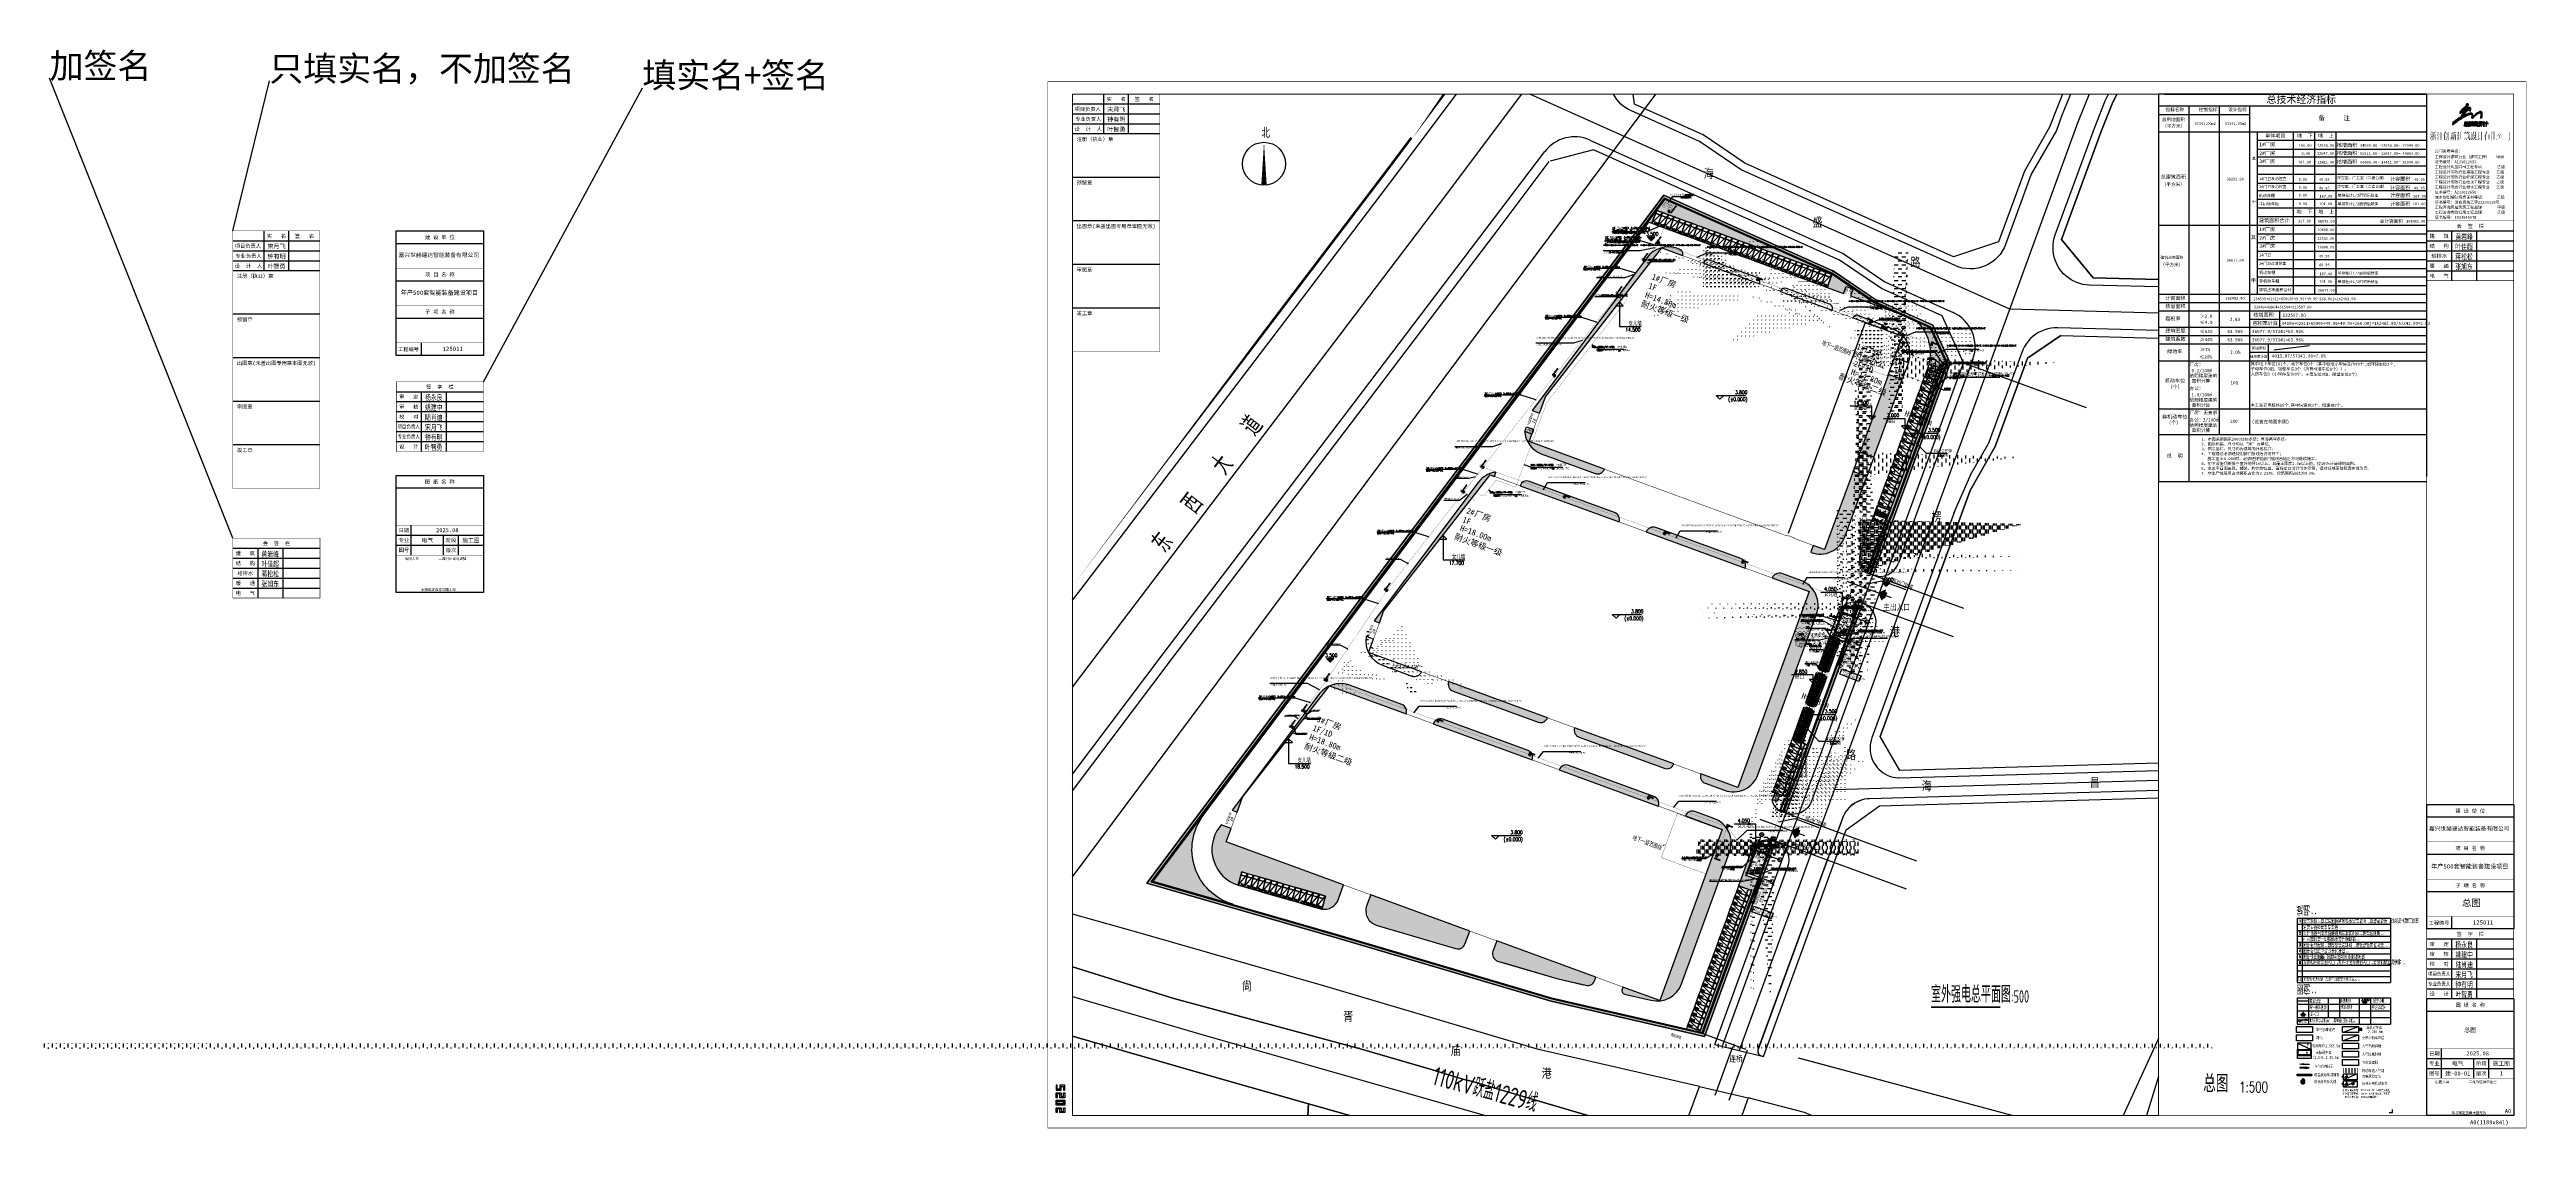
# Paper-space layout 'Layout1' of a CAD drawing. Extents: x 40587215410 to 40587217402, y 3378881214 to 3378882081.
# The model-space entities are those that its viewports show. They can reach past a viewport. Long polylines and large blocks are cut down to what shows.
import ezdxf
from ezdxf.enums import TextEntityAlignment as Align

# ---------------------------------------------------------------- set-up
doc = ezdxf.new("R2010")
doc.units = 0
doc.header["$LTSCALE"] = 1000
doc.header["$MEASUREMENT"] = 0
for name, pattern in [('10平面$0$DOTE', [2.42, 2, -0.2, 0.02, -0.2]), ('99总图图例外参$0$DASH', [0.35, 0.25, -0.1]), ('99总图图例外参$0$PHANTOM2', [31.75, 15.875, -3.175, 3.175, -3.175, 3.175, -3.175]), ('CENTER', [50.8, 31.75, -6.35, 6.35, -6.35]), ('CENTER2', [1.125, 0.75, -0.125, 0.125, -0.125]), ('DASH', [0.35, 0.25, -0.1]), ('DASHDOT', [25.4, 12.7, -6.35, 0, -6.35]), ('DOTE', [2.42, 2, -0.2, 0.02, -0.2]), ('PHANTOM2', [31.75, 15.875, -3.175, 3.175, -3.175, 3.175, -3.175]), ('总平面图轴网$0$ACAD_ISO05W100', [33, 24, -3, 0, -3, 0, -3])]:
    doc.linetypes.add(name, pattern=pattern)
doc.layers.get('Defpoints').update_dxf_attribs({"color": 210})
for name, color, linetype in [('0-cxFrame', 155, 'Continuous'), ('0-HX', 1, 'Continuous'), ('00-GHBJ', 7, 'Continuous'), ('00-HLBJ', 5, 'Continuous'), ('00绿地$0$A-车位', 253, 'Continuous'), ('10平面$0$A-AXIS-DOTE', 14, '10平面$0$DOTE'), ('99总图图例外参$0$A-Car', 155, 'Continuous'), ('99总图图例外参$0$A-FIRE-TEXT', 61, 'Continuous'), ('99总图图例外参$0$A-HATCH-1', 252, 'Continuous'), ('99总图图例外参$0$A-LIN-V', 9, 'Continuous'), ('99总图图例外参$0$A-STAIR', 150, 'Continuous'), ('99总图图例外参$0$A-TEXT', 61, 'Continuous'), ('99总图图例外参$0$A-建筑提资施工单位', 211, 'Continuous'), ('99总图图例外参$0$AD-P-慢充', 1, 'Continuous'), ('99总图图例外参$0$Car 无障碍', 6, 'Continuous'), ('99总图图例外参$0$PUB_TEXT', 7, 'Continuous'), ('99总图图例外参$0$地坪', 96, 'Continuous'), ('99总图图例外参$0$建-标高', 3, 'Continuous'), ('99总图图例外参$0$建-消防', 20, 'Continuous'), ('99总图图例外参$0$总平面图轴网$0$建-总体-用地红线', 1, '总平面图轴网$0$ACAD_ISO05W100'), ('99总图图例外参$0$景观', 4, 'Continuous'), ('99总图图例外参$0$标示牌', 7, 'Continuous'), ('99总图图例外参$0$绿化', 8, 'Continuous'), ('99总图图例外参$0$车位1', 252, 'Continuous'), ('99总图图例外参$0$车位线', 7, 'Continuous'), ('99总图图例外参$0$鱼眼镜', 7, 'Continuous'), ('A-AXIS-D', 1, 'Continuous'), ('A-AXIS-DOTE', 14, 'DOTE'), ('A-AXIS-DP', 126, 'Continuous'), ('A-Car', 155, 'Continuous'), ('A-CURTAIN', 84, 'Continuous'), ('A-FIRE-TEXT', 61, 'Continuous'), ('A-HATCH-1', 252, 'Continuous'), ('A-LIN-Dot', 163, 'DASH'), ('A-LIN-V', 9, 'Continuous'), ('A-SFCE', 30, 'Continuous'), ('AD-P-慢充', 1, 'Continuous'), ('AS-WALL', 40, 'Continuous'), ('AXIS_TEXT', 7, 'Continuous'), ('CABLETRAY_DIM', 3, 'Continuous'), ('Car 无障碍', 1, 'Continuous'), ('DIM-照明', 3, 'Continuous'), ('DIM-箱柜', 3, 'Continuous'), ('DIM_LEAD', 3, 'Continuous'), ('DIM_SYMB', 3, 'Continuous'), ('EQUIP-插座', 3, 'Continuous'), ('EQUIP-照明', 3, 'Continuous'), ('EQUIP-箱柜', 3, 'Continuous'), ('JT-路缘石线', 5, 'Continuous'), ('JT-道路中心线', 1, 'DASHDOT'), ('JT-道路名称', 7, 'Continuous'), ('JT-道路红线', 7, 'Continuous'), ('LWIRE', 4, 'Continuous'), ('PUB_TEXT', 7, 'Continuous'), ('qianming', 155, 'Continuous'), ('SHTLN', 4, 'Continuous'), ('TEL_SYMB', 3, 'Continuous'), ('TEL_TEXT', 7, 'Continuous'), ('WIRE-接地', 4, 'Continuous'), ('WIRE-照明', 1, 'Continuous'), ('YD-规划单元', 6, 'PHANTOM2'), ('建-图名', 3, 'Continuous'), ('建-引出', 3, 'Continuous'), ('建-文字', 7, 'Continuous'), ('建-标高', 3, 'Continuous'), ('建-箭头', 3, 'Continuous'), ('总-坐标', 3, 'Continuous'), ('总-标高', 3, 'Continuous'), ('电气', 7, 'Continuous'), ('管线文字标注', 7, 'Continuous'), ('高压线', 210, 'Continuous')]:
    doc.layers.add(name, color=color, linetype=linetype)
doc.layers.add('0-cxText', color=131, linetype='Continuous', lineweight=25)
doc.layers.add('99总图图例外参$0$_地面标线', color=7, linetype='Continuous', true_color=0xffffff)
doc.styles.add('99总图图例外参$0$-黑体', font='simhei.ttf', dxfattribs={"width": 0.8})
doc.styles.add('99总图图例外参$0$_TCH_DIM', font='@TSSDENG', dxfattribs={"width": 0.8, "bigfont": 'GBCBIG'})
doc.styles.add('99总图图例外参$0$A-STANDARD', font='SIMPLEX', dxfattribs={"bigfont": 'GBCBIG'})
doc.styles.add('99总图图例外参$0$note_txt', font='arial.ttf', dxfattribs={"width": 0.75})
doc.styles.add('99总图图例外参$0$宋体', font='SIMPLEX', dxfattribs={"width": 0.8, "bigfont": 'GBCBIG'})
doc.styles.add('99总图图例外参$0$黑体', font='simhei.ttf', dxfattribs={"height": 12})
doc.styles.add('_TCH_AXIS', font='COMPLEX', dxfattribs={"bigfont": 'GBCBIG'})
doc.styles.add('_TCH_DIM', font='SIMPLEX', dxfattribs={"bigfont": 'GBCBIG'})
doc.styles.add('_TCH_LABEL', font='COMPLEX', dxfattribs={"bigfont": 'GBCBIG'})
doc.styles.add('_TEL_ATTDEF', font='GBENOR', dxfattribs={"width": 0.8, "height": 3, "bigfont": 'GBCBIG'})
doc.styles.add('_TEL_DIM', font='SIMPLEX', dxfattribs={"width": 0.8, "height": 3.5, "bigfont": 'HZTXT'})
doc.styles.add('A-DIM_T3', font='SIMPLEX', dxfattribs={"width": 0.6, "bigfont": 'GBCBIG'})
doc.styles.add('A-STANDARD', font='SIMPLEX', dxfattribs={"bigfont": 'GBCBIG'})
doc.styles.add('BZHZ', font='bzxw', dxfattribs={"width": 0.8, "bigfont": 'bzhz'})
doc.styles.add('cx_biaoti', font='')
doc.styles.add('cx_tuming', font='simhei.ttf')
doc.styles.add('cx_tuqian1', font='')
doc.styles.add('HZTXT5', font='aa.shx', dxfattribs={"width": 0.7, "bigfont": 'hztxt.shx'})
doc.styles.add('note_txt', font='arial.ttf', dxfattribs={"width": 0.75})
doc.styles.get("Standard").update_dxf_attribs({"font": 'GBENOR', "width": 0.7, "bigfont": 'GBCBIG'})
doc.styles.add('STANDARD_T3', font='gbenor.shx', dxfattribs={"bigfont": 'gbcbig.shx'})
doc.styles.add('图框宋体', font='', dxfattribs={"width": 0.75})
doc.styles.add('宋体', font='')
doc.styles.add('黑体', font='simhei.ttf', dxfattribs={"height": 12})
doc.styles.get('cx_biaoti').set_extended_font_data('SimSun')
doc.styles.get('cx_tuqian1').set_extended_font_data('SimSun')
doc.styles.get('图框宋体').set_extended_font_data('SimSun')
doc.styles.get('宋体').set_extended_font_data('SimSun')
pattern_1 = [(225, (3800, 5500), (112.2532, -112.2532), [])]
pattern_2 = [(20, (440.1, 194.2), (956.276, 2050.7404), [240, -48, 64, -48, 240, -960]), (20, (348.5, 212), (956.276, 2050.7404), [160, -120, 240, -120, 160, -800]), (20, (655.9, 1004.9), (956.276, 2050.7404), [200, -80, 200, -1120]), (20, (-205.4, 1032), (956.276, 2050.7404), [80, -160, 80, -1280]), (110, (-55, 1086.7), (-2050.7404, 956.276), [144, -1456]), (110, (724.4, 348.8), (-2050.7404, 956.276), [160, -1440]), (110, (881.4, 1087), (-2050.7404, 956.276), [160, -1440]), (65, (925.3, 404.9), (-547.2322, 1503.5082), [160, -2102.7417]), (155, (534.4, 262.6), (-1503.5082, -547.2322), [160, -2102.7417]), (83.43495, (877.5, 396), (-547.23223, 1503.5082), [160, -3417.7088]), (95.963757, (799.57, 376.15), (-547.23223, 1503.50819), [160, -6436.969]), (95.963757, (956.55, 1114.36), (-547.23223, 1503.50819), [128, -6468.969]), (95.963757, (-24.93, 1097.67), (-547.23223, 1503.50819), [112, -6484.969]), (124.036243, (649.2, 321.43), (-547.23223, 1503.50819), [160, -6436.969]), (124.036243, (806.2, 1059.64), (-547.23223, 1503.50819), [128, -6468.969]), (124.036243, (-85.07, 1075.8), (-547.23223, 1503.50819), [112, -6484.969]), (136.56505, (576.8, 286.55), (-547.23223, 1503.5082), [160, -3417.7069])]

# ---------------------------------------------------------------- blocks, each defined once
blk = doc.blocks.new('zjcx_lan_xinxi(Dragon)')
for p, q in [((7000, -3200), (0, -3200)), ((7000, -6700), (0, -6700)), ((7000, -10200), (0, -10200)), ((7000, -13700), (0, -13700)), ((7000, -17200), (0, -17200))]:
    blk.add_line(p, q)
at = {"const_width": 25}
blk.add_lwpolyline([(0, -20700), (7000, -20700), (7000, 0), (0, 0)], close=True, dxfattribs=at)
for points in [[(2500, -3200), (2500, 0)], [(4500, -3200), (4500, 0)], [(0, -800), (7000, -800)], [(0, -1600), (7000, -1600)], [(0, -2400), (7000, -2400)]]:
    blk.add_lwpolyline(points)
for points in [[(7000, -3200), (7000, 0)], [(0, -3200), (7000, -3200)], [(0, -20700), (7000, -20700), (7000, -3200)], [(0, -20700), (7000, -20700)]]:
    blk.add_lwpolyline(points, dxfattribs=at)
at = {"style": '图框宋体'}
for s, p in [('项目负责人', (1204, -1200)), ('专业负责人', (1250, -2000)), ('实   名', (3500, -400)), ('签   名', (5750, -400)), ('设  计  人', (1250, -2800))]:
    blk.add_text(s, height=300, dxfattribs=at).set_placement(p, align=Align.MIDDLE)
for s, p in [('注册（执业）章', (318, -3771)), ('预留章', (318, -7271)), ('出图章(未盖出图专用章本图无效)', (318, -10771)), ('审图章', (318, -14271)), ('竣工章', (318, -17771))]:
    blk.add_text(s, height=300, dxfattribs=at).set_placement(p)
blk = doc.blocks.new('T-信息(Dragon)')
at = {"layer": '0-cxFrame'}
blk.add_blockref('zjcx_lan_xinxi(Dragon)', (0, 0), dxfattribs=at)
at = {"layer": 'qianming', "color": 3, "style": 'cx_biaoti'}
for s, p in [('宋月飞', (3506, -1238)), ('钟有明', (3506, -2038)), ('叶智勇', (3506, -2838))]:
    blk.add_text(s, height=350, dxfattribs=at).set_placement(p, align=Align.MIDDLE_CENTER)
blk = doc.blocks.new('zjcx_lan_huiqian(Dragon)')
for p, q in [((-7000, -800), (0, -800)), ((-7000, -1600), (0, -1600)), ((-5000, -800), (-5000, -4800)), ((-3000, -800), (-3000, -4800)), ((-7000, -2400), (0, -2400)), ((-7000, -3200), (0, -3200)), ((-7000, -4000), (0, -4000))]:
    blk.add_line(p, q)
at = {"const_width": 30}
blk.add_lwpolyline([(-7000, 0), (0, 0)], dxfattribs=at)
blk.add_lwpolyline([(-7000, 0), (0, 0), (0, -4800), (-7000, -4800)], close=True, dxfattribs=at)
at = {"style": 'cx_biaoti'}
for s, p in [('结   构', (-6000, -2000)), ('建   筑', (-6000, -1200)), ('会  签  栏', (-3500, -400)), ('暖   通', (-6000, -3600)), ('给排水', (-6000, -2800)), ('电   气', (-6000, -4400))]:
    blk.add_text(s, height=300, dxfattribs=at).set_placement(p, align=Align.MIDDLE)
blk = doc.blocks.new('T-汇签(Dragon)')
at = {"layer": '0-cxFrame'}
blk.add_blockref('zjcx_lan_huiqian(Dragon)', (0, 0), dxfattribs=at)
at = {"layer": 'qianming', "style": 'BZHZ', "width": 0.8}
for s, p in [('黄岩峰', (-4000, -1253)), ('叶佳超', (-4000, -2053)), ('蒋松松', (-4000, -2853)), ('张旭东', (-4000, -3653))]:
    blk.add_text(s, height=450, dxfattribs=at).set_placement(p, align=Align.MIDDLE)
blk = doc.blocks.new('zjcx_lan_qianzi(Dragon)')
for p, q in [((-7000, 4800), (0, 4800)), ((-7000, 4000), (0, 4000)), ((-5000, 4800), (-5000, 0)), ((-3000, 4800), (-3000, 0)), ((-7000, 3200), (0, 3200)), ((-7000, 2400), (0, 2400)), ((-7000, 1600), (0, 1600)), ((-7000, 800), (0, 800))]:
    blk.add_line(p, q)
at = {"const_width": 30}
blk.add_lwpolyline([(-7000, 5600), (0, 5600)], dxfattribs=at)
blk.add_lwpolyline([(-7000, 5600), (0, 5600), (0, 0), (-7000, 0)], close=True, dxfattribs=at)
at = {"style": 'cx_biaoti'}
for s, p in [('审   定', (-6000, 4400)), ('签  字  栏', (-3500, 5200)), ('校   对', (-6000, 2800)), ('审   核', (-6000, 3600)), ('设   计', (-6000, 400))]:
    blk.add_text(s, height=300, dxfattribs=at).set_placement(p, align=Align.MIDDLE)
at = {"style": 'cx_biaoti', "width": 0.85}
for s, p in [('项目负责人', (-6000, 2000)), ('专业负责人', (-6000, 1200))]:
    blk.add_text(s, height=300, dxfattribs=at).set_placement(p, align=Align.MIDDLE)
blk = doc.blocks.new('T-签字(Dragon)')
at = {"layer": '0-cxFrame'}
blk.add_blockref('zjcx_lan_qianzi(Dragon)', (0, 0), dxfattribs=at)
at = {"layer": 'qianming', "style": 'BZHZ', "width": 0.8}
for s, p in [('杨永良', (-3991, 4347)), ('姚建中', (-3991, 3547)), ('宋月飞', (-3991, 1947)), ('陆肖迪', (-3991, 2747)), ('钟有明', (-3991, 1147)), ('叶智勇', (-3991, 347))]:
    blk.add_text(s, height=450, dxfattribs=at).set_placement(p, align=Align.MIDDLE)
blk = doc.blocks.new('zjcx_lan_tuming(Dragon)')
for p, q in [((-7000, 8400), (0, 8400)), ((-7000, 4600), (0, 4600)), ((-5800, 3000), (-5800, 5400)), ((-3200, 3000), (-3200, 4600)), ((-2000, 3000), (-2000, 4600)), ((-7000, 3800), (0, 3800))]:
    blk.add_line(p, q)
at = {"const_width": 30}
for points in [[(-7000, 9400), (0, 9400)], [(-7000, 5400), (0, 5400)], [(-7000, 3000), (0, 3000)], [(-7000, 0), (0, 0)]]:
    blk.add_lwpolyline(points, dxfattribs=at)
blk.add_lwpolyline([(-7000, 9400), (0, 9400), (0, 0), (-7000, 0)], close=True)
at = {"style": 'cx_biaoti'}
for s, p in [('图 纸 名 称', (-3500, 8900)), ('专业', (-6388, 4200)), ('日期', (-6388, 5000)), ('阶段', (-2600, 4200)), ('图号', (-6388, 3400)), ('版次', (-2600, 3400))]:
    blk.add_text(s, height=300, dxfattribs=at).set_placement(p, align=Align.MIDDLE)
for s, p in [('出图人章', (-6316, 2607)), ('二维码区请勿遮挡', (-3609, 2607)), ('未按规定盖章本图无效', (-5013, 120))]:
    blk.add_text(s, height=200, dxfattribs=at).set_placement(p)
blk = doc.blocks.new('T-图签(Dragon)')
blk.add_blockref('zjcx_lan_tuming(Dragon)', (0, 0))
at = {"color": 3, "style": 'cx_biaoti'}
for s, p in [('电气', (-4500, 4200)), ('2025.08', (-2900, 5000)), ('施工图', (-1000, 4200))]:
    blk.add_text(s, height=330, dxfattribs=at).set_placement(p, align=Align.MIDDLE)
blk = doc.blocks.new('zjcx_lan_xiangmu(Dragon)')
for p, q in [((-7000, 9000), (0, 9000)), ((-7000, 6000), (0, 6000)), ((-7000, 3000), (0, 3000)), ((-5000, 1000), (-5000, 0))]:
    blk.add_line(p, q)
at = {"const_width": 30}
for points in [[(-7000, 10000), (0, 10000)], [(-7000, 7000), (0, 7000)], [(-7000, 7000), (0, 7000)], [(-7000, 4000), (0, 4000)], [(-7000, 4000), (0, 4000)], [(-7000, 1000), (0, 1000)], [(-7000, 0), (0, 0)]]:
    blk.add_lwpolyline(points, dxfattribs=at)
blk.add_lwpolyline([(-7000, 10000), (0, 10000), (0, 0), (-7000, 0)], close=True)
at = {"style": 'cx_biaoti'}
for s, p in [('建 设 单 位', (-3500, 9500)), ('项 目 名 称', (-3500, 6500)), ('子 项 名 称', (-3500, 3500)), ('工程编号', (-6013, 500))]:
    blk.add_text(s, height=300, dxfattribs=at).set_placement(p, align=Align.MIDDLE)
blk = doc.blocks.new('T-项目(Dragon)')
blk.add_blockref('zjcx_lan_xiangmu(Dragon)', (0, 0))
at = {"color": 3, "style": 'cx_tuming'}
for s, height, p in [('嘉兴世赫建达智能装备有限公司', 330, (-6816, 7901)), ('年产500套智能装备建设项目 ', 350, (-6638, 4859)), ('125011', 350, (-3288, 349))]:
    blk.add_text(s, height=height, dxfattribs=at).set_placement(p)
blk = doc.blocks.new('zjcx_logo(Dragon)')
at = {"true_color": 0x29166f}
h = blk.add_hatch(color=186, dxfattribs=at)
h.dxf.hatch_style = 1
h.set_gradient(color1=(41, 22, 111), color2=(223, 33, 33), tint=1)
h.paths.add_polyline_path([(-1404, -619), (-1417, -787), (-1287, -689), (-1064, -520), (-959, -449), (-898, -408), (-824, -360), (-732, -300), (-599, -219), (-513, -170), (-403, -111), (-304, -62), (-225, -27), (-197, -14), (-154, 2), (-117, 16), (-91, 25), (-29, 43), (19, 53), (36, 55), (58, 56), (78, 54), (90, 53), (100, 49), (110, 44), (119, 36), (125, 28), (130, 18), (133, 7), (134, -3), (125, -83), (119, -131), (110, -192), (110, -205), (112, -214), (115, -223), (120, -231), (126, -238), (134, -244), (142, -249), (153, -252), (165, -253), (176, -253), (187, -250), (198, -246), (202, -243), (210, -238), (221, -231), (236, -220), (267, -190), (303, -155), (316, -143), (351, -110), (382, -81), (409, -57), (425, -43), (461, -12), (495, 15), (499, 19), (503, 23), (518, 34), (556, 63), (572, 76), (597, 92), (634, 116), (693, 149), (732, 164), (769, 173), (784, 174), (801, 173), (816, 167), (825, 161), (832, 154), (833, 153), (833, 153), (833, 153), (833, 152), (833, 152), (833, 152), (834, 152), (834, 152), (834, 152), (834, 152), (834, 152), (836, 149), (836, 148), (836, 148), (836, 148), (836, 148), (836, 148), (836, 148), (836, 148), (836, 148), (836, 148), (836, 148), (836, 148), (836, 148), (836, 148), (836, 148), (836, 148), (836, 148), (836, 148), (836, 148), (836, 148), (836, 148), (836, 148), (836, 148), (836, 148), (836, 148), (836, 148), (836, 148), (836, 148), (836, 148), (836, 148), (836, 148), (836, 148), (836, 148), (836, 148), (837, 146), (838, 145), (843, 135), (845, 125), (846, 115), (847, 97), (843, 51), (818, -247), (947, -187), (969, 117), (965, 165), (960, 186), (950, 206), (938, 224), (923, 239), (906, 252), (886, 262), (865, 268), (841, 272), (815, 272), (790, 270), (766, 264), (730, 252), (681, 230), (632, 204), (572, 164), (501, 111), (434, 55), (367, -6), (310, -62), (264, -108), (228, -146), (216, -158), (212, -162), (209, -164), (205, -166), (200, -168), (196, -168), (191, -168), (187, -167), (183, -165), (179, -162), (178, -160), (177, -157), (176, -155), (176, -152), (177, -147), (189, -90), (203, -18), (205, 16), (203, 49), (198, 66), (190, 83), (179, 97), (166, 110), (151, 120), (134, 127), (116, 131), (76, 136), (35, 137), (-5, 134), (-17, 132), (-18, 132), (-19, 132), (-20, 132), (-20, 132), (-20, 132), (-21, 132), (-79, 123), (-124, 113), (-142, 109), (-145, 108), (-146, 107), (-157, 105), (-175, 100), (-195, 94), (-288, 63), (-410, 12), (-556, -58), (-700, -135), (-882, -245), (-1049, -355), (-1175, -444), (-1234, -488), (-1299, -536), (-1360, -584), (-1398, -614)])
h.paths.add_polyline_path([(-712, -82), (-650, 50), (-573, 176), (-507, 252), (-431, 319), (-346, 375), (-294, 398), (-239, 412), (-183, 419), (-152, 418), (-120, 412), (-91, 400), (-64, 383), (-44, 364), (-29, 343), (-17, 319), (-9, 293), (-5, 267), (-14, 290), (-26, 311), (-43, 329), (-63, 344), (-81, 353), (-100, 358), (-120, 360), (-140, 359), (-188, 349), (-232, 330), (-297, 288), (-356, 237), (-404, 182), (-426, 154), (-449, 114), (-468, 80), (-489, 37)])
edge = h.paths.add_edge_path()
edge.add_line((-433, 632), (-455, 612))
edge.add_line((-455, 612), (-481, 589))
edge.add_line((-481, 589), (-598, 484))
edge.add_line((-598, 484), (-666, 424))
edge.add_line((-666, 424), (-728, 360))
edge.add_line((-728, 360), (-766, 320))
edge.add_line((-766, 320), (-807, 265))
edge.add_line((-807, 265), (-837, 203))
edge.add_line((-837, 203), (-840, 192))
edge.add_line((-840, 192), (-844, 172))
edge.add_line((-844, 172), (-844, 163))
edge.add_line((-844, 163), (-842, 155))
edge.add_line((-842, 155), (-838, 146))
edge.add_line((-838, 146), (-834, 141))
edge.add_line((-834, 141), (-828, 137))
edge.add_line((-828, 137), (-821, 134))
edge.add_line((-821, 134), (-814, 133))
edge.add_line((-814, 133), (-807, 133))
edge.add_line((-807, 133), (-800, 134))
edge.add_line((-800, 134), (-783, 142))
edge.add_line((-783, 142), (-768, 151))
edge.add_line((-768, 151), (-765, 153))
edge.add_line((-765, 153), (-763, 154))
edge.add_line((-763, 154), (-761, 156))
edge.add_line((-761, 156), (-756, 160))
edge.add_line((-756, 160), (-749, 166))
edge.add_line((-749, 166), (-747, 168))
edge.add_line((-747, 168), (-723, 190))
edge.add_line((-723, 190), (-674, 236))
edge.add_line((-674, 236), (-628, 278))
edge.add_line((-628, 278), (-598, 304))
edge.add_line((-598, 304), (-568, 326))
edge.add_line((-568, 326), (-534, 351))
edge.add_line((-534, 351), (-476, 390))
edge.add_line((-476, 390), (-408, 428))
edge.add_line((-408, 428), (-400, 433))
edge.add_line((-400, 433), (-346, 461))
edge.add_line((-346, 461), (-335, 466))
edge.add_line((-335, 466), (-290, 486))
edge.add_line((-290, 486), (-275, 492))
edge.add_line((-275, 492), (-259, 498))
edge.add_line((-259, 498), (-243, 504))
edge.add_line((-243, 504), (-210, 514))
edge.add_line((-210, 514), (-192, 519))
edge.add_line((-192, 519), (-168, 524))
edge.add_line((-168, 524), (-143, 530))
edge.add_line((-143, 530), (-100, 535))
edge.add_line((-100, 535), (-65, 533))
edge.add_line((-65, 533), (-30, 525))
edge.add_line((-30, 525), (-15, 517))
edge.add_line((-15, 517), (0, 506))
edge.add_line((0, 506), (12, 493))
edge.add_line((12, 493), (21, 477))
edge.add_line((21, 477), (27, 461))
edge.add_line((27, 461), (30, 442))
edge.add_line((30, 442), (29, 425))
edge.add_line((29, 425), (25, 407))
edge.add_line((25, 407), (32, 424))
edge.add_line((32, 424), (36, 434))
edge.add_line((36, 434), (42, 457))
edge.add_line((42, 457), (45, 468))
edge.add_line((45, 468), (49, 488))
edge.add_line((49, 488), (49, 507))
edge.add_line((49, 507), (46, 525))
edge.add_line((46, 525), (40, 543))
edge.add_line((40, 543), (31, 558))
edge.add_line((31, 558), (13, 575))
edge.add_line((13, 575), (-8, 588))
edge.add_line((-8, 588), (-31, 596))
edge.add_line((-31, 596), (-55, 600))
edge.add_line((-55, 600), (-96, 604))
edge.add_line((-96, 604), (-133, 602))
edge.add_line((-133, 602), (-160, 599))
edge.add_line((-160, 599), (-196, 593))
edge.add_line((-196, 593), (-237, 584))
edge.add_line((-237, 584), (-262, 576))
edge.add_line((-262, 576), (-288, 569))
edge.add_line((-288, 569), (-293, 567))
edge.add_line((-293, 567), (-299, 565))
edge.add_line((-299, 565), (-300, 564))
edge.add_line((-300, 564), (-301, 564))
edge.add_line((-301, 564), (-302, 564))
edge.add_line((-302, 564), (-303, 563))
edge.add_line((-303, 563), (-304, 563))
edge.add_line((-304, 563), (-305, 563))
edge.add_line((-305, 563), (-306, 562))
edge.add_line((-306, 562), (-307, 562))
edge.add_line((-307, 562), (-353, 545))
edge.add_line((-353, 545), (-407, 515))
edge.add_line((-407, 515), (-409, 514))
edge.add_line((-409, 514), (-408, 514))
edge.add_line((-408, 514), (-405, 517))
edge.add_line((-405, 517), (-402, 521))
edge.add_line((-402, 521), (-397, 525))
edge.add_line((-397, 525), (-392, 530))
edge.add_line((-392, 530), (-387, 535))
edge.add_line((-387, 535), (-381, 540))
edge.add_line((-381, 540), (-365, 553))
edge.add_line((-365, 553), (-347, 568))
edge.add_line((-347, 568), (-342, 572))
edge.add_line((-342, 572), (-330, 582))
edge.add_line((-330, 582), (-328, 585))
edge.add_line((-328, 585), (-324, 587))
edge.add_line((-324, 587), (-314, 597))
edge.add_line((-314, 597), (-279, 629))
edge.add_line((-279, 629), (-266, 641))
edge.add_line((-266, 641), (-254, 653))
edge.add_line((-254, 653), (-237, 669))
edge.add_line((-237, 669), (-216, 693))
edge.add_line((-216, 693), (-208, 702))
edge.add_line((-208, 702), (-204, 706))
edge.add_line((-204, 706), (-200, 711))
edge.add_line((-200, 711), (-191, 721))
edge.add_line((-191, 721), (-187, 727))
edge.add_line((-187, 727), (-184, 731))
edge.add_line((-184, 731), (-183, 733))
edge.add_line((-183, 733), (-178, 741))
edge.add_line((-178, 741), (-167, 755))
edge.add_line((-167, 755), (-153, 782))
edge.add_line((-153, 782), (-143, 812))
edge.add_line((-143, 812), (-143, 824))
edge.add_line((-143, 824), (-143, 826))
edge.add_line((-143, 826), (-145, 840))
edge.add_line((-145, 840), (-150, 853))
edge.add_line((-150, 853), (-158, 865))
edge.add_line((-158, 865), (-167, 876))
edge.add_line((-167, 876), (-178, 885))
edge.add_line((-178, 885), (-191, 891))
edge.add_line((-191, 891), (-213, 897))
edge.add_line((-213, 897), (-236, 899))
edge.add_line((-236, 899), (-259, 896))
edge.add_line((-259, 896), (-281, 889))
edge.add_line((-281, 889), (-300, 878))
edge.add_line((-300, 878), (-316, 864))
edge.add_line((-316, 864), (-331, 847))
edge.add_arc((-322, 816), 32.5, -21.48581, 105.47079, ccw=False)
edge.add_line((-292, 804), (-299, 785))
edge.add_line((-299, 785), (-315, 761))
edge.add_line((-315, 761), (-326, 745))
edge.add_line((-326, 745), (-342, 725))
edge.add_line((-342, 725), (-370, 695))
edge.add_line((-370, 695), (-393, 670))
edge.add_line((-393, 670), (-419, 645))
edge.add_line((-419, 645), (-433, 632))
h = blk.add_hatch(color=186, dxfattribs=at)
h.dxf.hatch_style = 1
h.set_gradient(color1=(41, 22, 111), color2=(223, 33, 33), tint=1)
edge = h.paths.add_edge_path()
edge.add_line((-372, -565), (-315, -565))
edge.add_arc((-314, -577), 11.4, 18.89554, 94.3928, ccw=False)
edge.add_line((-303, -573), (-294, -620))
edge.add_line((-294, -620), (-290, -626))
edge.add_line((-290, -626), (-220, -626))
edge.add_arc((-224, -618), 9.49, 295.11011, 372.93383)
edge.add_line((-214, -615), (-222, -572))
edge.add_arc((-256, -574), 34.6, 4.17607, 68.3146)
edge.add_line((-244, -542), (-415, -542))
edge.add_arc((-399, -587), 47.9, 108.85314, 147.56181)
edge.add_line((-440, -562), (-469, -626))
edge.add_line((-469, -626), (-410, -626))
edge.add_line((-410, -626), (-387, -578))
edge.add_arc((-362, -592), 28.7, 111.26087, 151.54855, ccw=False)
edge = h.paths.add_edge_path()
edge.add_line((-470, -897), (-250, -897))
edge.add_line((-250, -897), (-248, -898))
edge.add_line((-248, -898), (-251, -883))
edge.add_line((-251, -883), (-413, -880))
edge.add_arc((-410, -866), 15, 169.35312, 256.08138, ccw=False)
edge.add_line((-424, -863), (-397, -657))
edge.add_line((-397, -657), (-389, -656))
edge.add_line((-389, -656), (-388, -655))
edge.add_line((-388, -655), (-313, -655))
edge.add_line((-313, -655), (-306, -658))
edge.add_arc((-311, -663), 7.51, -26.96741, 47.97447, ccw=False)
edge.add_line((-304, -667), (-321, -791))
edge.add_arc((-341, -791), 20.6, -81.28941, 0.26939, ccw=False)
edge.add_line((-338, -811), (-369, -813))
edge.add_line((-369, -813), (-376, -814))
edge.add_line((-376, -814), (-377, -827))
edge.add_arc((-361, -818), 18.3, 211.08496, 248.62588)
edge.add_line((-368, -835), (-292, -835))
edge.add_line((-292, -835), (-277, -832))
edge.add_arc((-290, -784), 50, 285.32037, 358.76459)
edge.add_line((-240, -785), (-221, -647))
edge.add_arc((-233, -648), 11.5, 3.51941, 31.54666)
edge.add_line((-223, -642), (-232, -640))
edge.add_line((-232, -640), (-449, -640))
edge.add_line((-449, -640), (-459, -643))
edge.add_line((-459, -643), (-488, -861))
edge.add_arc((-452, -866), 36.4, 172.51878, 238.5972)
edge = h.paths.add_edge_path()
edge.add_arc((-139, -559), 28, -5.27218, 20.95173, ccw=False)
edge.add_line((-112, -562), (-150, -847))
edge.add_line((-150, -847), (-160, -850))
edge.add_line((-160, -850), (-199, -850))
edge.add_arc((-196, -838), 12.1, 157.53823, 259.66789, ccw=False)
edge.add_line((-208, -833), (-169, -548))
edge.add_line((-169, -548), (-161, -545))
edge.add_line((-161, -545), (-119, -545))
edge.add_arc((-119, -552), 6.79, 24.25811, 86.73561, ccw=False)
edge = h.paths.add_edge_path()
edge.add_line((-194, -898), (-68, -898))
edge.add_line((-68, -898), (-62, -895))
edge.add_arc((-109, -838), 73.5, 309.69803, 351.80871)
edge.add_line((-36, -849), (4, -545))
edge.add_arc((-1, -544), 4.63, 347.67082, 409.41767)
edge.add_arc((-9, -558), 20.6, 56.68372, 79.18321)
edge.add_line((-5, -538), (-52, -538))
edge.add_arc((-51, -554), 16.4, 91.33263, 127.03986)
edge.add_arc((-58, -544), 4.85, 133.80873, 168.49542)
edge.add_line((-63, -543), (-103, -854))
edge.add_arc((-129, -854), 25.6, 303.0211, 359.8084, ccw=False)
edge.add_line((-115, -875), (-128, -879))
edge.add_line((-128, -879), (-193, -880))
edge.add_arc((-180, -890), 16.3, 142.79141, 207.15487)
edge = h.paths.add_edge_path()
edge.add_line((123, -557), (128, -541))
edge.add_line((128, -541), (137, -538))
edge.add_line((137, -538), (187, -538))
edge.add_arc((183, -552), 14.7, -28.0414, 74.43788, ccw=False)
edge.add_line((196, -559), (269, -562))
edge.add_arc((254, -570), 17.2, -7.1686, 26.38917, ccw=False)
edge.add_line((271, -572), (268, -579))
edge.add_line((268, -579), (266, -581))
edge.add_line((266, -581), (256, -581))
edge.add_line((256, -581), (254, -580))
edge.add_line((254, -580), (112, -581))
edge.add_line((112, -581), (110, -580))
edge.add_line((110, -580), (53, -580))
edge.add_line((53, -580), (52, -581))
edge.add_line((52, -581), (44, -581))
edge.add_line((44, -581), (43, -575))
edge.add_line((43, -575), (45, -563))
edge.add_line((45, -563), (115, -559))
edge.add_line((115, -559), (123, -557))
edge = h.paths.add_edge_path()
edge.add_arc((58, -751), 5.69, 2.93572, 38.52856, ccw=False)
edge.add_line((64, -751), (38, -896))
edge.add_line((38, -896), (38, -898))
edge.add_line((38, -898), (1, -898))
edge.add_line((1, -898), (-5, -898))
edge.add_arc((-50, -872), 51.3, 330.03006, 356.64264)
edge.add_line((2, -875), (25, -747))
edge.add_line((25, -747), (31, -745))
edge.add_line((31, -745), (58, -745))
edge.add_arc((53, -760), 15.8, 50.02603, 70.05817, ccw=False)
edge = h.paths.add_edge_path()
edge.add_line((55, -592), (62, -592))
edge.add_line((62, -592), (64, -593))
edge.add_line((64, -593), (101, -593))
edge.add_line((101, -593), (103, -592))
edge.add_line((103, -592), (110, -592))
edge.add_line((110, -592), (111, -598))
edge.add_line((111, -598), (113, -625))
edge.add_line((113, -625), (115, -638))
edge.add_line((115, -638), (176, -638))
edge.add_line((176, -638), (191, -592))
edge.add_line((191, -592), (200, -592))
edge.add_line((200, -592), (202, -593))
edge.add_line((202, -593), (248, -593))
edge.add_line((248, -593), (250, -592))
edge.add_line((250, -592), (255, -592))
edge.add_line((255, -592), (255, -595))
edge.add_line((255, -595), (246, -624))
edge.add_arc((256, -631), 11.5, 145.89681, 210.54086)
edge.add_arc((241, -691), 54.6, 66.73558, 84.76006, ccw=False)
edge.add_line((262, -641), (265, -647))
edge.add_arc((256, -649), 9.23, -85.53143, 13.00027, ccw=False)
edge.add_line((257, -658), (190, -660))
edge.add_line((190, -660), (186, -661))
edge.add_line((186, -661), (179, -697))
edge.add_arc((185, -696), 5.99, 186.91758, 264.62619)
edge.add_line((185, -702), (247, -703))
edge.add_arc((244, -714), 10.7, -46.02948, 74.10965, ccw=False)
edge.add_line((251, -721), (176, -724))
edge.add_line((176, -724), (159, -856))
edge.add_arc((103, -853), 56.4, 306.87915, 356.89777, ccw=False)
edge.add_line((137, -898), (56, -898))
edge.add_line((56, -898), (62, -878))
edge.add_line((62, -878), (64, -875))
edge.add_line((64, -875), (68, -873))
edge.add_line((68, -873), (77, -871))
edge.add_arc((78, -862), 9.14, 264.56776, 365.34397)
edge.add_line((87, -862), (104, -737))
edge.add_arc((94, -733), 10.7, 338.74451, 444.00887)
edge.add_line((96, -723), (25, -721))
edge.add_arc((34, -713), 12.2, 144.53162, 222.72258, ccw=False)
edge.add_arc((31, -714), 11.1, 84.06289, 130.83249, ccw=False)
edge.add_line((32, -703), (101, -702))
edge.add_line((101, -702), (107, -700))
edge.add_line((107, -700), (108, -700))
edge.add_line((108, -700), (113, -668))
edge.add_arc((107, -667), 7.02, 352.00278, 443.61958)
edge.add_line((107, -660), (37, -658))
edge.add_line((37, -658), (31, -656))
edge.add_arc((38, -649), 10.4, 80.08641, 222.41124, ccw=False)
edge.add_line((40, -639), (53, -638))
edge.add_line((53, -638), (53, -593))
edge.add_line((53, -593), (55, -593))
edge.add_line((55, -593), (55, -592))
edge = h.paths.add_edge_path()
edge.add_arc((228, -755), 10.9, -17.78151, 70.61556, ccw=False)
edge.add_line((239, -758), (228, -882))
edge.add_arc((273, -888), 45.2, 172.96333, 192.65476)
edge.add_line((229, -898), (178, -898))
edge.add_arc((127, -876), 54.9, 336.98391, 358.70886)
edge.add_line((182, -877), (194, -749))
edge.add_line((194, -749), (194, -747))
edge.add_line((194, -747), (200, -745))
edge.add_line((200, -745), (232, -745))
edge = h.paths.add_edge_path()
edge.add_line((503, -561), (496, -562))
edge.add_line((496, -562), (368, -564))
edge.add_arc((370, -571), 7.29, 105.68479, 178.6651)
edge.add_line((363, -571), (358, -616))
edge.add_line((358, -616), (358, -620))
edge.add_arc((361, -620), 2.85, 189.50087, 274.16637)
edge.add_line((361, -622), (490, -624))
edge.add_line((490, -624), (495, -626))
edge.add_arc((483, -634), 14.3, -39.41692, 35.58773, ccw=False)
edge.add_line((494, -643), (469, -648))
edge.add_line((469, -648), (434, -898))
edge.add_line((434, -898), (377, -898))
edge.add_arc((381, -894), 4.94, 183.46145, 225.75062, ccw=False)
edge.add_line((376, -894), (407, -653))
edge.add_arc((399, -653), 7.96, 2.1679, 44.2283)
edge.add_line((405, -648), (403, -646))
edge.add_line((403, -646), (358, -646))
edge.add_arc((362, -656), 11.3, 112.7163, 146.72014)
edge.add_line((353, -650), (320, -863))
edge.add_arc((237, -848), 84.4, 323.85528, 349.57772, ccw=False)
edge.add_line((305, -898), (239, -898))
edge.add_line((239, -898), (245, -877))
edge.add_line((245, -877), (246, -874))
edge.add_arc((256, -885), 15, 97.81362, 133.86818, ccw=False)
edge.add_line((254, -870), (300, -546))
edge.add_arc((309, -554), 12.1, 90.94326, 137.95811, ccw=False)
edge.add_line((309, -542), (497, -542))
edge.add_arc((495, -553), 11.3, -43.69979, 78.83388, ccw=False)
edge = h.paths.add_edge_path()
edge.add_line((649, -544), (651, -578))
edge.add_arc((640, -580), 11.7, -74.28193, 11.70387, ccw=False)
edge.add_line((643, -592), (580, -591))
edge.add_arc((581, -581), 10.1, 232.28685, 262.06195, ccw=False)
edge.add_arc((578, -585), 5.08, 189.86821, 228.06029, ccw=False)
edge.add_line((573, -586), (570, -554))
edge.add_arc((591, -554), 20.3, 128.18902, 179.8773, ccw=False)
edge.add_line((578, -538), (642, -538))
edge.add_arc((641, -547), 9.1, 19.52522, 83.24008, ccw=False)
edge = h.paths.add_edge_path()
edge.add_line((534, -628), (565, -630))
edge.add_arc((561, -639), 9.9, 14.99273, 68.78885, ccw=False)
edge.add_line((571, -637), (541, -863))
edge.add_line((541, -863), (541, -886))
edge.add_line((541, -886), (550, -898))
edge.add_line((550, -898), (641, -898))
edge.add_line((641, -898), (641, -884))
edge.add_arc((634, -883), 7.15, 350.15546, 442.57553)
edge.add_line((635, -876), (610, -875))
edge.add_line((610, -875), (608, -868))
edge.add_line((608, -868), (641, -623))
edge.add_arc((631, -618), 10.8, 331.57994, 426.36661)
edge.add_line((635, -608), (535, -608))
edge.add_line((535, -608), (526, -614))
edge.add_arc((536, -618), 10.6, 159.68796, 260.66864)
edge = h.paths.add_edge_path()
edge.add_arc((693, -601), 15.8, -85.86686, 11.69545, ccw=False)
edge.add_arc((695, -623), 6.69, 101.3793, 192.92077)
edge.add_arc((615, -625), 73.2, -11.18403, 0.554, ccw=False)
edge.add_arc((698, -637), 10.9, 194.31907, 249.68762)
edge.add_line((694, -647), (728, -647))
edge.add_arc((725, -603), 44.5, 273.23858, 353.69691)
edge.add_line((770, -607), (772, -587))
edge.add_line((772, -587), (776, -566))
edge.add_line((776, -566), (908, -566))
edge.add_line((908, -566), (910, -574))
edge.add_line((910, -574), (905, -620))
edge.add_arc((959, -606), 55.9, 194.85061, 207.61208)
edge.add_line((910, -632), (912, -635))
edge.add_arc((954, -581), 68.1, 232.01246, 255.28682)
edge.add_line((937, -647), (979, -647))
edge.add_arc((978, -635), 12.3, 273.58089, 308.49109)
edge.add_arc((965, -631), 25.2, 327.87798, 381.88684)
edge.add_arc((973, -630), 17.2, 28.11813, 70.13193)
edge.add_arc((1049, -599), 71.8, 164.51198, 191.90234, ccw=False)
edge.add_line((980, -580), (983, -557))
edge.add_line((983, -557), (982, -550))
edge.add_line((982, -550), (979, -544))
edge.add_line((979, -544), (721, -544))
edge.add_arc((725, -554), 10.6, 109.95804, 166.92412)
edge.add_line((714, -551), (708, -598))
edge = h.paths.add_edge_path()
edge.add_line((1146, -544), (1148, -578))
edge.add_arc((1137, -581), 11.7, -74.28193, 11.70387, ccw=False)
edge.add_line((1140, -592), (1077, -591))
edge.add_arc((1078, -581), 10.1, 232.28685, 262.06195, ccw=False)
edge.add_arc((1075, -585), 5.08, 189.86821, 228.06029, ccw=False)
edge.add_line((1070, -586), (1067, -554))
edge.add_arc((1088, -554), 20.3, 128.18902, 179.8773, ccw=False)
edge.add_line((1075, -538), (1139, -538))
edge.add_arc((1137, -547), 9.1, 19.52522, 83.24008, ccw=False)
edge = h.paths.add_edge_path()
edge.add_line((1031, -629), (1062, -630))
edge.add_arc((1058, -640), 9.9, 14.99273, 68.78885, ccw=False)
edge.add_line((1068, -637), (1038, -863))
edge.add_line((1038, -863), (1038, -886))
edge.add_line((1038, -886), (1047, -898))
edge.add_line((1047, -898), (1138, -898))
edge.add_line((1138, -898), (1138, -885))
edge.add_arc((1131, -883), 7.15, 350.15546, 442.57553)
edge.add_line((1132, -876), (1107, -876))
edge.add_line((1107, -876), (1105, -868))
edge.add_line((1105, -868), (1137, -624))
edge.add_arc((1128, -618), 10.8, 331.57994, 426.36661)
edge.add_line((1132, -609), (1032, -609))
edge.add_line((1032, -609), (1023, -615))
edge.add_arc((1033, -618), 10.6, 159.68796, 260.66864)
edge = h.paths.add_edge_path()
edge.add_line((1181, -682), (1274, -684))
edge.add_arc((1268, -691), 9.1, 10.6545, 49.67894, ccw=False)
edge.add_line((1277, -689), (1250, -895))
edge.add_line((1250, -895), (1252, -896))
edge.add_line((1252, -896), (1252, -898))
edge.add_line((1252, -898), (1312, -898))
edge.add_line((1312, -898), (1313, -892))
edge.add_line((1313, -892), (1340, -689))
edge.add_line((1340, -689), (1341, -685))
edge.add_line((1341, -685), (1464, -684))
edge.add_arc((1447, -671), 21.2, 322.14414, 390.61106)
edge.add_line((1465, -661), (1352, -661))
edge.add_line((1352, -661), (1343, -655))
edge.add_line((1343, -655), (1358, -550))
edge.add_arc((1349, -548), 8.68, 346.76013, 438.30399)
edge.add_line((1351, -539), (1304, -539))
edge.add_arc((1305, -546), 6.98, 97.51297, 154.6127)
edge.add_line((1299, -543), (1285, -647))
edge.add_arc((1270, -645), 14.6, 274.64509, 354.62105, ccw=False)
edge.add_line((1271, -660), (1180, -661))
edge.add_arc((1182, -672), 10.8, 104.43576, 265.29365)
edge = h.paths.add_edge_path()
edge.add_arc((875, -684), 106, 357.44715, 369.99523)
edge.add_arc((973, -667), 6.36, 14.46934, 89.99572)
edge.add_line((973, -661), (694, -661))
edge.add_line((694, -661), (687, -663))
edge.add_line((687, -663), (685, -667))
edge.add_line((685, -667), (686, -680))
edge.add_line((686, -680), (902, -680))
edge.add_arc((903, -683), 3.29, 32.90594, 94.76591, ccw=False)
edge.add_line((905, -682), (893, -694))
edge.add_line((893, -694), (825, -750))
edge.add_line((825, -750), (816, -758))
edge.add_line((816, -758), (808, -752))
edge.add_line((808, -752), (767, -711))
edge.add_line((767, -711), (760, -710))
edge.add_line((760, -710), (695, -708))
edge.add_line((695, -708), (690, -708))
edge.add_line((690, -708), (683, -709))
edge.add_line((683, -709), (768, -795))
edge.add_arc((765, -801), 7, -76.02363, 62.4248, ccw=False)
edge.add_line((766, -808), (666, -898))
edge.add_line((666, -898), (752, -897))
edge.add_line((752, -897), (809, -847))
edge.add_line((809, -847), (847, -887))
edge.add_arc((820, -919), 41.8, 31.51695, 49.64377, ccw=False)
edge.add_line((856, -897), (941, -898))
edge.add_line((941, -898), (854, -803))
edge.add_line((854, -803), (971, -707))
edge.add_line((971, -707), (980, -689))
edge = h.paths.add_edge_path(flags=17)
edge.add_line((816, -757), (817, -757))
edge.add_arc((947, -683), 33.5, 314.94454, 350.31038)
blk.add_line((816, -757), (817, -757))
for points in [[(-1404, -619), (-1417, -787), (-1287, -689), (-1064, -520), (-959, -449), (-898, -408), (-824, -360), (-732, -300), (-599, -219), (-513, -170), (-403, -111), (-304, -62), (-225, -27), (-197, -14), (-154, 2), (-117, 16), (-91, 25), (-29, 43), (19, 53), (36, 55), (58, 56), (78, 54), (90, 53), (100, 49), (110, 44), (119, 36), (125, 28), (130, 18), (133, 7), (134, -3), (125, -83), (119, -131), (110, -192), (110, -205), (112, -214), (115, -223), (120, -231), (126, -238), (134, -244), (142, -249), (153, -252), (165, -253), (176, -253), (187, -250), (198, -246), (202, -243), (210, -238), (221, -231), (236, -220), (267, -190), (303, -155), (316, -143), (351, -110), (382, -81), (409, -57), (425, -43), (461, -12), (495, 15), (499, 19), (503, 23), (518, 34), (556, 63), (572, 76), (597, 92), (634, 116), (693, 149), (732, 164), (769, 173), (784, 174), (801, 173), (816, 167), (825, 161), (832, 154), (833, 153), (833, 153), (833, 153), (833, 152), (833, 152), (833, 152), (834, 152), (834, 152), (834, 152), (834, 152), (834, 152), (836, 149), (836, 148), (836, 148), (836, 148), (836, 148), (836, 148), (836, 148), (836, 148), (836, 148), (836, 148), (836, 148), (836, 148), (836, 148), (836, 148), (836, 148), (836, 148), (836, 148), (836, 148), (836, 148), (836, 148), (836, 148), (836, 148), (836, 148), (836, 148), (836, 148), (836, 148), (836, 148), (836, 148), (836, 148), (836, 148), (836, 148), (836, 148), (836, 148), (836, 148), (837, 146), (838, 145), (843, 135), (845, 125), (846, 115), (847, 97), (843, 51), (818, -247), (947, -187), (969, 117), (965, 165), (960, 186), (950, 206), (938, 224), (923, 239), (906, 252), (886, 262), (865, 268), (841, 272), (815, 272), (790, 270), (766, 264), (730, 252), (681, 230), (632, 204), (572, 164), (501, 111), (434, 55), (367, -6), (310, -62), (264, -108), (228, -146), (216, -158), (212, -162), (209, -164), (205, -166), (200, -168), (196, -168), (191, -168), (187, -167), (183, -165), (179, -162), (178, -160), (177, -157), (176, -155), (176, -152), (177, -147), (189, -90), (203, -18), (205, 16), (203, 49), (198, 66), (190, 83), (179, 97), (166, 110), (151, 120), (134, 127), (116, 131), (76, 136), (35, 137), (-5, 134), (-17, 132), (-18, 132), (-19, 132), (-20, 132), (-20, 132), (-20, 132), (-21, 132), (-79, 123), (-124, 113), (-142, 109), (-145, 108), (-146, 107), (-157, 105), (-175, 100), (-195, 94), (-288, 63), (-410, 12), (-556, -58), (-700, -135), (-882, -245), (-1049, -355), (-1175, -444), (-1234, -488), (-1299, -536), (-1360, -584), (-1398, -614), (-1404, -619), (-1404, -619)], [(-1404, -619), (-1417, -787), (-1287, -689), (-1064, -520), (-959, -449), (-898, -408), (-824, -360), (-732, -300), (-599, -219), (-513, -170), (-403, -111), (-304, -62), (-225, -27), (-197, -14), (-154, 2), (-117, 16), (-91, 25), (-29, 43), (19, 53), (36, 55), (58, 56), (78, 54), (90, 53), (100, 49), (110, 44), (119, 36), (125, 28), (130, 18), (133, 7), (134, -3), (125, -83), (119, -131), (110, -192), (110, -205), (112, -214), (115, -223), (120, -231), (126, -238), (134, -244), (142, -249), (153, -252), (165, -253), (176, -253), (187, -250), (198, -246), (202, -243), (210, -238), (221, -231), (236, -220), (267, -190), (303, -155), (316, -143), (351, -110), (382, -81), (409, -57), (425, -43), (461, -12), (495, 15), (499, 19), (503, 23), (518, 34), (556, 63), (572, 76), (597, 92), (634, 116), (693, 149), (732, 164), (769, 173), (784, 174), (801, 173), (816, 167), (825, 161), (832, 154), (833, 153), (833, 153), (833, 153), (833, 152), (833, 152), (833, 152), (834, 152), (834, 152), (834, 152), (834, 152), (834, 152), (836, 149), (836, 148), (836, 148), (836, 148), (836, 148), (836, 148), (836, 148), (836, 148), (836, 148), (836, 148), (836, 148), (836, 148), (836, 148), (836, 148), (836, 148), (836, 148), (836, 148), (836, 148), (836, 148), (836, 148), (836, 148), (836, 148), (836, 148), (836, 148), (836, 148), (836, 148), (836, 148), (836, 148), (836, 148), (836, 148), (836, 148), (836, 148), (836, 148), (836, 148), (837, 146), (838, 145), (843, 135), (845, 125), (846, 115), (847, 97), (843, 51), (818, -247), (947, -187), (969, 117), (965, 165), (960, 186), (950, 206), (938, 224), (923, 239), (906, 252), (886, 262), (865, 268), (841, 272), (815, 272), (790, 270), (766, 264), (730, 252), (681, 230), (632, 204), (572, 164), (501, 111), (434, 55), (367, -6), (310, -62), (264, -108), (228, -146), (216, -158), (212, -162), (209, -164), (205, -166), (200, -168), (196, -168), (191, -168), (187, -167), (183, -165), (179, -162), (178, -160), (177, -157), (176, -155), (176, -152), (177, -147), (189, -90), (203, -18), (205, 16), (203, 49), (198, 66), (190, 83), (179, 97), (166, 110), (151, 120), (134, 127), (116, 131), (76, 136), (35, 137), (-5, 134), (-17, 132), (-18, 132), (-19, 132), (-20, 132), (-20, 132), (-20, 132), (-21, 132), (-79, 123), (-124, 113), (-142, 109), (-145, 108), (-146, 107), (-157, 105), (-175, 100), (-195, 94), (-288, 63), (-410, 12), (-556, -58), (-700, -135), (-882, -245), (-1049, -355), (-1175, -444), (-1234, -488), (-1299, -536), (-1360, -584), (-1398, -614), (-1404, -619), (-1404, -619)], [(-433, 632), (-455, 612), (-481, 589), (-598, 484), (-666, 424), (-728, 360), (-766, 320), (-807, 265), (-837, 203), (-840, 192), (-844, 172), (-844, 163), (-842, 155), (-838, 146), (-834, 141), (-828, 137), (-821, 134), (-814, 133), (-807, 133), (-800, 134), (-783, 142), (-768, 151), (-765, 153), (-763, 154), (-761, 156), (-756, 160), (-749, 166), (-747, 168), (-723, 190), (-674, 236), (-628, 278), (-598, 304), (-568, 326), (-534, 351), (-476, 390), (-408, 428), (-400, 433), (-346, 461), (-335, 466), (-290, 486), (-275, 492), (-259, 498), (-243, 504), (-210, 514), (-192, 519), (-168, 524), (-143, 530), (-100, 535), (-65, 533), (-30, 525), (-15, 517), (0, 506), (12, 493), (21, 477), (27, 461), (30, 442), (29, 425), (25, 407), (32, 424), (36, 434), (42, 457), (45, 468), (49, 488), (49, 507), (46, 525), (40, 543), (31, 558), (13, 575), (-8, 588), (-31, 596), (-55, 600), (-96, 604), (-133, 602), (-160, 599), (-196, 593), (-237, 584), (-262, 576), (-288, 569), (-293, 567), (-299, 565), (-300, 564), (-301, 564), (-302, 564), (-303, 563), (-304, 563), (-305, 563), (-306, 562), (-307, 562), (-353, 545), (-407, 515), (-409, 514), (-408, 514), (-405, 517), (-402, 521), (-397, 525), (-392, 530), (-387, 535), (-381, 540), (-365, 553), (-347, 568), (-342, 572), (-330, 582), (-328, 585), (-324, 587), (-314, 597), (-279, 629), (-266, 641), (-254, 653), (-237, 669), (-216, 693), (-208, 702), (-204, 706), (-200, 711), (-191, 721), (-187, 727), (-184, 731), (-183, 733), (-178, 741), (-167, 755), (-153, 782), (-143, 812), (-143, 824), (-143, 826), (-145, 840), (-150, 853), (-158, 865), (-167, 876), (-178, 885), (-191, 891), (-213, 897), (-236, 899), (-259, 896), (-281, 889), (-300, 878), (-316, 864), (-331, 847)], [(-433, 632), (-455, 612), (-481, 589), (-598, 484), (-666, 424), (-728, 360), (-766, 320), (-807, 265), (-837, 203), (-840, 192), (-844, 172), (-844, 163), (-842, 155), (-838, 146), (-834, 141), (-828, 137), (-821, 134), (-814, 133), (-807, 133), (-800, 134), (-783, 142), (-768, 151), (-765, 153), (-763, 154), (-761, 156), (-756, 160), (-749, 166), (-747, 168), (-723, 190), (-674, 236), (-628, 278), (-598, 304), (-568, 326), (-534, 351), (-476, 390), (-408, 428), (-400, 433), (-346, 461), (-335, 466), (-290, 486), (-275, 492), (-259, 498), (-243, 504), (-210, 514), (-192, 519), (-168, 524), (-143, 530), (-100, 535), (-65, 533), (-30, 525), (-15, 517), (0, 506), (12, 493), (21, 477), (27, 461), (30, 442), (29, 425), (25, 407), (32, 424), (36, 434), (42, 457), (45, 468), (49, 488), (49, 507), (46, 525), (40, 543), (31, 558), (13, 575), (-8, 588), (-31, 596), (-55, 600), (-96, 604), (-133, 602), (-160, 599), (-196, 593), (-237, 584), (-262, 576), (-288, 569), (-293, 567), (-299, 565), (-300, 564), (-301, 564), (-302, 564), (-303, 563), (-304, 563), (-305, 563), (-306, 562), (-307, 562), (-353, 545), (-407, 515), (-409, 514), (-408, 514), (-405, 517), (-402, 521), (-397, 525), (-392, 530), (-387, 535), (-381, 540), (-365, 553), (-347, 568), (-342, 572), (-330, 582), (-328, 585), (-324, 587), (-314, 597), (-279, 629), (-266, 641), (-254, 653), (-237, 669), (-216, 693), (-208, 702), (-204, 706), (-200, 711), (-191, 721), (-187, 727), (-184, 731), (-183, 733), (-178, 741), (-167, 755), (-153, 782), (-143, 812), (-143, 824), (-143, 826), (-145, 840), (-150, 853), (-158, 865), (-167, 876), (-178, 885), (-191, 891), (-213, 897), (-236, 899), (-259, 896), (-281, 889), (-300, 878), (-316, 864), (-331, 847)], [(-712, -82), (-650, 50), (-573, 176), (-507, 252), (-431, 319), (-346, 375), (-294, 398), (-239, 412), (-183, 419), (-152, 418), (-120, 412), (-91, 400), (-64, 383), (-44, 364), (-29, 343), (-17, 319), (-9, 293), (-5, 267), (-14, 290), (-26, 311), (-43, 329), (-63, 344), (-81, 353), (-100, 358), (-120, 360), (-140, 359), (-188, 349), (-232, 330), (-297, 288), (-356, 237), (-404, 182), (-426, 154), (-449, 114), (-468, 80), (-489, 37), (-712, -82)], [(-712, -82), (-650, 50), (-573, 176), (-507, 252), (-431, 319), (-346, 375), (-294, 398), (-239, 412), (-183, 419), (-152, 418), (-120, 412), (-91, 400), (-64, 383), (-44, 364), (-29, 343), (-17, 319), (-9, 293), (-5, 267), (-14, 290), (-26, 311), (-43, 329), (-63, 344), (-81, 353), (-100, 358), (-120, 360), (-140, 359), (-188, 349), (-232, 330), (-297, 288), (-356, 237), (-404, 182), (-426, 154), (-449, 114), (-468, 80), (-489, 37), (-712, -82)], [(-292, 804), (-299, 785), (-315, 761), (-326, 745), (-342, 725), (-370, 695), (-393, 670), (-419, 645), (-433, 632)], [(-292, 804), (-299, 785), (-315, 761), (-326, 745), (-342, 725), (-370, 695), (-393, 670), (-419, 645), (-433, 632)]]:
    blk.add_lwpolyline(points)
for points in [[(-470, -897), (-250, -897), (-248, -898), (-251, -883), (-413, -880, -0.3975858), (-424, -863), (-397, -657), (-389, -656), (-388, -655), (-313, -655), (-306, -658, -0.3391715), (-304, -667), (-321, -791, -0.3716921), (-338, -811), (-369, -813), (-376, -814), (-377, -827, 0.1652841), (-368, -835), (-292, -835), (-277, -832, 0.331901), (-240, -785), (-221, -647, 0.1229053), (-223, -642), (-232, -640), (-449, -640), (-459, -643), (-488, -861, 0.2965858)], [(-372, -565), (-315, -565, -0.3418758), (-303, -573), (-294, -620), (-290, -626), (-220, -626, 0.3532532), (-214, -615), (-222, -572, 0.2873996), (-244, -542), (-415, -542, 0.170523), (-440, -562), (-469, -626), (-410, -626), (-387, -578, -0.1776215)], [(-113, -549, -0.1149254), (-112, -562), (-150, -847), (-160, -850), (-199, -850, -0.4776702), (-208, -833), (-169, -548), (-161, -545), (-119, -545, -0.2795696)], [(-194, -898), (-68, -898), (-62, -895, 0.1858386), (-36, -849), (4, -545, 0.2761354), (2, -541, 0.0984892), (-5, -538), (-52, -538, 0.1570752), (-61, -541, 0.1525155), (-63, -543), (-103, -854, -0.25298), (-115, -875), (-128, -879), (-193, -880, 0.2884624)], [(63, -747, -0.1565638), (64, -751), (38, -896), (38, -898), (1, -898), (-5, -898, 0.116644), (2, -875), (25, -747), (31, -745), (58, -745, -0.08763)], [(55, -592), (62, -592), (64, -593), (101, -593), (103, -592), (110, -592), (111, -598), (113, -625), (115, -638), (176, -638), (191, -592), (200, -592), (202, -593), (248, -593), (250, -592), (255, -592), (255, -595), (246, -624, 0.2897891), (246, -637, -0.0788092), (262, -641), (265, -647, -0.458531), (257, -658), (190, -660), (186, -661), (179, -697, 0.3526884), (185, -702), (247, -703, -0.57816), (251, -721), (176, -724), (159, -856, -0.2217799), (137, -898), (56, -898), (62, -878), (64, -875), (68, -873), (77, -871, 0.4704375), (87, -862), (104, -737, 0.4945803), (96, -723), (25, -721, -0.3550566), (24, -706, -0.2069517), (32, -703), (101, -702), (107, -700), (108, -700), (113, -668, 0.4225029), (107, -660), (37, -658), (31, -656, -0.7154337), (40, -639), (53, -638), (53, -593), (55, -593)], [(123, -557), (128, -541), (137, -538), (187, -538, -0.4795451), (196, -559), (269, -562, -0.1474788), (271, -572), (268, -579), (266, -581), (256, -581), (254, -580), (112, -581), (110, -580), (53, -580), (52, -581), (44, -581), (43, -575), (45, -563), (115, -559)], [(232, -745, -0.406043), (239, -758), (228, -882, 0.0861321), (229, -898), (178, -898, 0.0950779), (182, -877), (194, -749), (194, -747), (200, -745)], [(503, -561), (496, -562), (368, -564, 0.3296553), (363, -571), (358, -616), (358, -620, 0.3871995), (361, -622), (490, -624), (495, -626, -0.3394769), (494, -643), (469, -648), (434, -898), (377, -898, -0.1866444), (376, -894), (407, -653, 0.1856116), (405, -648), (403, -646), (358, -646, 0.1494682), (353, -650), (320, -863, -0.112709), (305, -898), (239, -898), (245, -877), (246, -874, -0.1586285), (254, -870), (300, -546, -0.2080679), (309, -542), (497, -542, -0.5921859)], [(534, -628), (565, -630, -0.2391381), (571, -637), (541, -863), (541, -886), (550, -898), (641, -898), (641, -884, 0.4266397), (635, -876), (610, -875), (608, -868), (641, -623, 0.4388999), (635, -608), (535, -608), (526, -614, 0.4715276)], [(649, -544), (651, -578, -0.3938389), (643, -592), (580, -591, -0.1306543), (575, -589, -0.1682043), (573, -586), (570, -554, -0.229436), (578, -538), (642, -538, -0.2853994)], [(980, -689, 0.0548061), (979, -665, 0.3420177), (973, -661), (694, -661), (687, -663), (685, -667), (686, -680), (902, -680, -0.2766667), (905, -682), (893, -694), (825, -750), (816, -758), (808, -752), (767, -711), (760, -710), (695, -708), (690, -708), (683, -709), (768, -795, -0.6901657), (766, -808), (666, -898), (752, -897), (809, -847), (847, -887, -0.0792585), (856, -897), (941, -898), (854, -803), (971, -707)], [(708, -598, -0.4534218), (694, -617, 0.4221156), (689, -625, -0.0512616), (687, -640, 0.2464035), (694, -647), (728, -647, 0.3662367), (770, -607), (772, -587), (776, -566), (908, -566), (910, -574), (905, -620, 0.05574), (910, -632), (912, -635, 0.1019041), (937, -647), (979, -647, 0.1535137), (986, -644, 0.2401196), (988, -622, 0.1854013), (979, -614, -0.1200853), (980, -580), (983, -557), (982, -550), (979, -544), (721, -544, 0.2538101), (714, -551)], [(1031, -629), (1062, -630, -0.2391381), (1068, -637), (1038, -863), (1038, -886), (1047, -898), (1138, -898), (1138, -885, 0.4266397), (1132, -876), (1107, -876), (1105, -868), (1137, -624, 0.4388999), (1132, -609), (1032, -609), (1023, -615, 0.4715276)], [(1146, -544), (1148, -578, -0.3938389), (1140, -592), (1077, -591, -0.1306543), (1072, -589, -0.1682043), (1070, -586), (1067, -554, -0.229436), (1075, -538), (1139, -538, -0.2853994)], [(1181, -682), (1274, -684, -0.1719412), (1277, -689), (1250, -895), (1252, -896), (1252, -898), (1312, -898), (1313, -892), (1340, -689), (1341, -685), (1464, -684, 0.3079598), (1465, -661), (1352, -661), (1343, -655), (1358, -550, 0.4221279), (1351, -539), (1304, -539, 0.2544309), (1299, -543), (1285, -647, -0.3638514), (1271, -660), (1180, -661, 0.8454986)]]:
    blk.add_lwpolyline(points, format="xyb", close=True)
for centre, radius, start, end in [((-322, 816), 32.5, 338.51419, 105.47079), ((-322, 816), 32.5, 338.51419, 105.47079), ((947, -683), 33.5, 314.94454, 350.31038)]:
    blk.add_arc(centre, radius, start, end)
at = {"layer": 'Defpoints', "color": 250}
for p in [(1468, 899), (-1417, -898)]:
    blk.add_point(p, dxfattribs=at)
blk = doc.blocks.new('zjcx_TT(Dragon)')
at = {"color": 7}
for points, const_width in [([(-6600, -3178), (-6454, -3178)], 32.5), ([(-6530, -3023), (-6530, -3604)], 43.3), ([(-6412, -3040), (-6412, -3479)], 43.3), ([(-6412, -3251), (-6246, -3251)], 32.5), ([(-6316, -3251), (-6316, -3719)], 43.3), ([(-6026, -3668), (-5688, -3668)], 32.5), ([(-5986, -3088), (-5705, -3088)], 32.5), ([(-5851, -3088), (-5851, -3668)], 43.3), ([(-5576, -3257), (-5576, -3632)], 43.3), ([(-5576, -3287), (-5445, -3287)], 32.5), ([(-5537, -3670), (-5465, -3670)], 43.3), ([(-5445, -3251), (-5445, -3423)], 43.3), ([(-5327, -3099), (-5327, -3573)], 43.3), ([(-5096, -3268), (-4842, -3268)], 32.5), ([(-5085, -3381), (-4854, -3381)], 32.5), ([(-5079, -3116), (-4848, -3116)], 32.5), ([(-4964, -3263), (-4964, -3641)], 43.3), ([(-4800, -3059), (-4800, -3533)], 43.3), ([(-4800, -3245), (-4611, -3245)], 32.5), ([(-4693, -3245), (-4693, -3722)], 43.3), ([(-4386, -3513), (-4104, -3513)], 32.5), ([(-4379, -3684), (-4081, -3684)], 43.3), ([(-4380, -3209), (-4070, -3209)], 32.5), ([(-4364, -3412), (-4121, -3412)], 32.5), ([(-4358, -3113), (-4144, -3113)], 32.5), ([(-4358, -3305), (-4144, -3305)], 32.5), ([(-4256, -3026), (-4256, -3632)], 43.3), ([(-4144, -3076), (-4144, -3347)], 43.3), ([(-3980, -3285), (-3794, -3285)], 32.5), ([(-3881, -3271), (-3881, -3593)], 43.3), ([(-3741, -3237), (-3741, -3468)], 43.3), ([(-3741, -3281), (-3597, -3281)], 32.5), ([(-3597, -3237), (-3597, -3621)], 43.3), ([(-3473, -3267), (-3366, -3267)], 32.5), ([(-3366, -3212), (-3366, -3614)], 43.3), ([(-3225, -3069), (-3090, -3069)], 32.5), ([(-2926, -3267), (-2813, -3267)], 32.5), ([(-2813, -3220), (-2813, -3623)], 43.3), ([(-2740, -3268), (-2436, -3268)], 32.5), ([(-2588, -3026), (-2588, -3719)], 43.3), ([(-2374, -3130), (-1895, -3130)], 32.5), ([(-2253, -3719), (-2253, -3269)], 43.3), ([(-2253, -3384), (-2047, -3384)], 32.5), ([(-2253, -3502), (-2047, -3502)], 32.5), ([(-2244, -3267), (-1986, -3267)], 32.5), ([(-1988, -3231), (-1988, -3645)], 43.3), ([(-1793, -3026), (-1793, -3719)], 43.3), ([(-1795, -3064), (-1680, -3064)], 32.5), ([(-1684, -3339), (-1684, -3552)], 43.3), ([(-1589, -3026), (-1589, -3657)], 43.3), ([(-1589, -3064), (-1421, -3064)], 32.5), ([(-1589, -3188), (-1472, -3188)], 32.5), ([(-1557, -3309), (-1421, -3309)], 32.5), ([(-1489, -3496), (-1382, -3367)], 32.5), ([(-1421, -3026), (-1421, -3347)], 43.3), ([(-768, -3200), (-398, -3200)], 32.5), ([(-734, -3071), (-344, -3071)], 32.5), ([(-679, -3286), (-679, -3580)], 43.3), ([(-679, -3332), (-496, -3332)], 32.5), ([(-679, -3510), (-496, -3510)], 32.5), ([(-496, -3286), (-496, -3571)], 43.3), ([(-344, -3026), (-344, -3637)], 43.3)]:
    blk.add_lwpolyline(points, dxfattribs=dict(at, const_width=const_width))
for points, const_width in [([(-6602, -3923), (-6454, -3923)], 25), ([(-6601, -4138), (-6466, -3930)], 25), ([(-6412, -4160), (-6412, -3908)], 25), ([(-6091, -3944), (-6091, -3908)], 25), ([(-6091, -4160), (-6091, -3977)], 25), ([(-6027, -3944), (-6027, -3908)], 25), ([(-6027, -4160), (-6027, -3977)], 25), ([(-5804, -4160), (-5804, -3977)], 25), ([(-5544, -4160), (-5544, -3977)], 25), ([(-5193, -4160), (-5193, -3908)], 25), ([(-5035, -4105), (-5035, -3977)], 25), ([(-4937, -3977), (-4937, -4160)], 25), ([(-4712, -4160), (-4712, -3977)], 25), ([(-4454, -4160), (-4454, -3977)], 25), ([(-4401, -4154), (-4303, -3984)], 25), ([(-4299, -4154), (-4397, -3984)], 25), ([(-4247, -3944), (-4247, -3908)], 25), ([(-4247, -4160), (-4247, -3977)], 25), ([(-4182, -4160), (-4182, -3977)], 25), ([(-3958, -4156), (-3882, -3912)], 25), ([(-3800, -4156), (-3876, -3912)], 25), ([(-3749, -4160), (-3749, -3977)], 25), ([(-3509, -4160), (-3509, -3908)], 25), ([(-3348, -3944), (-3348, -3908)], 25), ([(-3348, -4160), (-3348, -3977)], 25), ([(-3310, -3989), (-3241, -3989)], 25), ([(-3279, -4117), (-3279, -3932)], 25), ([(-2925, -3989), (-2856, -3989)], 25), ([(-2894, -4117), (-2894, -3932)], 25), ([(-2821, -4105), (-2821, -3977)], 25), ([(-2724, -3977), (-2724, -4160)], 25), ([(-2659, -4160), (-2659, -3977)], 25), ([(-2403, -4160), (-2403, -3908)], 25), ([(-2267, -3920), (-2197, -3920)], 25), ([(-2254, -4160), (-2254, -3908)], 25), ([(-1745, -3944), (-1745, -3908)], 25), ([(-1745, -4160), (-1745, -3977)], 25), ([(-1583, -4160), (-1583, -3977)], 25), ([(-1520, -4160), (-1520, -3977)], 25), ([(-747, -4160), (-747, -3908)], 25), ([(-616, -3989), (-546, -3989)], 25), ([(-585, -4117), (-585, -3932)], 25), ([(-414, -4160), (-414, -3908)], 25), ([(-6613, -4145), (-6450, -4145)], 25), ([(-6315, -4160), (-6315, -4038)], 25), ([(-6273, -4064), (-6135, -4064)], 25), ([(-5868, -4160), (-5868, -4013)], 25), ([(-5706, -4032), (-5706, -4160)], 25), ([(-5096, -4160), (-5096, -4038)], 25), ([(-4777, -4160), (-4777, -4013)], 25), ([(-4614, -4032), (-4614, -4160)], 25), ([(-4085, -4032), (-4085, -4160)], 25), ([(-3930, -4070), (-3827, -4070)], 25), ([(-3412, -4160), (-3412, -4038)], 25), ([(-3225, -4064), (-3088, -4064)], 25), ([(-2468, -4160), (-2468, -4013)], 25), ([(-2267, -4147), (-2197, -4147)], 25), ([(-2071, -4064), (-1933, -4064)], 25), ([(-1879, -4055), (-1828, -4074)], 25), ([(-1423, -4032), (-1423, -4160)], 25), ([(-901, -4160), (-901, -4125)], 30), ([(-821, -4160), (-821, -4125)], 30), ([(-743, -4147), (-632, -4147)], 25), ([(-340, -4160), (-340, -4125)], 30)]:
    blk.add_lwpolyline(points, dxfattribs=dict(const_width=const_width))
for points, const_width in [([(-6412, -4038, -1.0015612), (-6315, -4038, 3.4415634)], 25), ([(-6203, -3986, 0.3959453), (-6260, -4052)], 25), ([(-6205, -3986, -0.3959453), (-6148, -4052)], 25), ([(-5968, -4032, -0.7874895), (-5867, -4018)], 25), ([(-5633, -4003, -0.4768324), (-5572, -3997, -0.2220277)], 25), ([(-5380, -3945, 0.2636931), (-5386, -4114, 0.6156091)], 25), ([(-5382, -3948, -0.673783), (-5253, -3981, -0.2220277)], 25), ([(-5193, -4038, -1.0015612), (-5096, -4038, 3.4415634)], 25), ([(-4877, -4032, -0.7874895), (-4776, -4018)], 25), ([(-4542, -4003, -0.4768324), (-4481, -3997, -0.2220277)], 25), ([(-3643, -4006, -0.6861094), (-3559, -4032, -0.2220277)], 25), ([(-3509, -4038, -1.0015612), (-3412, -4038, 3.4415634)], 25), ([(-3155, -3986, 0.3959453), (-3213, -4052)], 25), ([(-3158, -3986, -0.3959453), (-3100, -4052)], 25), ([(-3034, -4006, -0.6861094), (-2949, -4032, -0.2220277)], 25), ([(-2567, -4032, -0.7874895), (-2467, -4018)], 25), ([(-2133, -3948, 0.2383702), (-2199, -3921, 0.2530414)], 25), ([(-2135, -3945, -0.2613203), (-2128, -4111, -0.6156091)], 25), ([(-2001, -3986, 0.3959453), (-2058, -4052)], 25), ([(-2003, -3986, -0.3959453), (-1946, -4052)], 25), ([(-1805, -4026, 0.9118035), (-1896, -4027)], 25), ([(-1672, -4003, -0.4768324), (-1611, -3997, -0.2220277)], 25), ([(-1259, -3945, 0.2636931), (-1264, -4114, 0.6156091)], 25), ([(-1261, -3948, -0.673783), (-1132, -3981, -0.2220277)], 25), ([(-1062, -4005, -0.473083), (-987, -4004, -0.2220277)], 25), ([(-502, -4003, -0.4768324), (-441, -3997, -0.2220277)], 25), ([(-6260, -4074, 0.2955387), (-6222, -4147, 0.2955387)], 25), ([(-6224, -4146, 0.5067011), (-6149, -4103)], 25), ([(-6133, -4216, 0.3330537), (-6091, -4160, 3.4415634)], 25), ([(-5939, -4071, 0.8868755), (-5931, -4152, 0.6156091)], 25), ([(-5939, -4071, 0.0305437), (-5870, -4051)], 25), ([(-5632, -4001, 0.3187138), (-5629, -4135, 0.6156091)], 25), ([(-5647, -4182, 0.9454983), (-5545, -4157, 0.2220277)], 25), ([(-5630, -4134, 0.4079097), (-5575, -4138, 0.2220277)], 25), ([(-5391, -4103, 0.8104831), (-5250, -4080, 0.2220277)], 25), ([(-4848, -4071, 0.8868755), (-4841, -4152, 0.6156091)], 25), ([(-4848, -4071, 0.0305437), (-4779, -4051)], 25), ([(-4541, -4001, 0.3187138), (-4538, -4135, 0.6156091)], 25), ([(-4556, -4182, 0.9454983), (-4454, -4157, 0.2220277)], 25), ([(-4539, -4134, 0.4079097), (-4484, -4138, 0.2220277)], 25), ([(-3642, -4004, 0.3187138), (-3639, -4138, 0.6156091)], 25), ([(-3641, -4136, 0.6826412), (-3556, -4100, 0.2220277)], 25), ([(-3279, -4116, 0.5601995), (-3239, -4146, 0.2220277)], 25), ([(-3213, -4074, 0.2955387), (-3175, -4147, 0.2955387)], 25), ([(-3177, -4146, 0.5067011), (-3102, -4103)], 25), ([(-3033, -4004, 0.3187138), (-3030, -4138, 0.6156091)], 25), ([(-3031, -4136, 0.6826412), (-2947, -4100, 0.2220277)], 25), ([(-2894, -4116, 0.5601995), (-2854, -4146, 0.2220277)], 25), ([(-2539, -4071, 0.8868755), (-2531, -4152, 0.6156091)], 25), ([(-2539, -4071, 0.0305437), (-2470, -4051)], 25), ([(-2126, -4107, -0.2966741), (-2197, -4147, -0.3296834)], 25), ([(-2058, -4074, 0.2955387), (-2020, -4147, 0.2955387)], 25), ([(-2023, -4146, 0.5067011), (-1947, -4103)], 25), ([(-1829, -4148, -0.5196003), (-1899, -4103)], 25), ([(-1877, -4055, -0.4015544), (-1896, -4025)], 25), ([(-1831, -4073, -0.7839643), (-1829, -4148, -0.6156091)], 25), ([(-1671, -4001, 0.3187138), (-1668, -4135, 0.6156091)], 25), ([(-1686, -4182, 0.9454983), (-1584, -4157, 0.2220277)], 25), ([(-1668, -4134, 0.4079097), (-1614, -4138, 0.2220277)], 25), ([(-1269, -4103, 0.8104831), (-1129, -4080, 0.2220277)], 25), ([(-1061, -4004, 0.3187138), (-1058, -4138, 0.6156091)], 25), ([(-1059, -4137, 0.4627031), (-989, -4136, 0.2220277)], 25), ([(-988, -4004, -0.3454151), (-990, -4138, -0.6156091)], 25), ([(-835, -4204, 0.277707), (-814, -4157, 0.2220277)], 15), ([(-585, -4116, 0.5601995), (-545, -4146, 0.2220277)], 25), ([(-501, -4001, 0.3187138), (-498, -4135, 0.6156091)], 25), ([(-499, -4134, 0.4079097), (-444, -4138, 0.2220277)], 25)]:
    blk.add_lwpolyline(points, format="xyb", dxfattribs=dict(const_width=const_width))
for points in [[(-5799, -4047, 15, 19.9, -0.2770233), (-5756, -3986, 15, 19.9, -0.4135655)], [(-5760, -3987, 20, 25, -0.4747662), (-5706, -4034, 25, 25, 0)], [(-4707, -4047, 15, 19.9, -0.2770233), (-4664, -3986, 15, 19.9, -0.4135655)], [(-4668, -3987, 20, 25, -0.4747662), (-4614, -4034, 25, 25, 0)], [(-4393, -3990, 28.8, 0, 0), (-4415, -3978, 25, 25, 0)], [(-4306, -3990, 28.8, 0, 0), (-4285, -3978, 25, 25, 0)], [(-4177, -4047, 15, 19.9, -0.2770233), (-4135, -3986, 15, 19.9, -0.4135655)], [(-4138, -3987, 20, 25, -0.4747662), (-4085, -4034, 25, 25, 0)], [(-3879, -3908, 29, 0, 0), (-3879, -3921, 25, 25, 0)], [(-3684, -3998, 25, 15, 0.5195978), (-3745, -4056, 25, 25, 0)], [(-3279, -3938, 28, 0, 0), (-3266, -3914, 25, 25, 0)], [(-2894, -3938, 28, 0, 0), (-2881, -3914, 25, 25, 0)], [(-2593, -3998, 25, 15, 0.5195978), (-2654, -4056, 25, 25, 0)], [(-1515, -4047, 15, 19.9, -0.2770233), (-1473, -3986, 15, 19.9, -0.4135655)], [(-1476, -3987, 20, 25, -0.4747662), (-1423, -4034, 25, 25, 0)], [(-585, -3938, 28, 0, 0), (-572, -3914, 25, 25, 0)], [(-5932, -4152, 25, 15, 0.4456676), (-5872, -4082, 25, 25, 0)], [(-5575, -4138, 25, 20, 0.200508), (-5546, -4077, 25, 25, 0)], [(-5572, -3997, 25, 20, -0.1505955), (-5546, -4048, 25, 25, 0)], [(-4981, -4150, 20, 25, -0.4747662), (-5035, -4103, 25, 25, 0)], [(-4942, -4090, 15, 19.9, -0.2770233), (-4985, -4151, 15, 19.9, -0.4135655)], [(-4842, -4152, 25, 15, 0.4456676), (-4781, -4082, 25, 25, 0)], [(-4484, -4138, 25, 20, 0.200508), (-4455, -4077, 25, 25, 0)], [(-4481, -3997, 25, 20, -0.1505955), (-4455, -4048, 25, 25, 0)], [(-4397, -4147, 28.8, 0, 0), (-4419, -4160, 25, 25, 0)], [(-4302, -4147, 28.8, 0, 0), (-4281, -4160, 25, 25, 0)], [(-3955, -4147, 30.8, 0, 0), (-3973, -4160, 25, 25, 0)], [(-3803, -4147, 30.8, 0, 0), (-3785, -4160, 25, 25, 0)], [(-2768, -4150, 20, 25, -0.4747662), (-2821, -4103, 25, 25, 0)], [(-2729, -4090, 15, 19.9, -0.2770233), (-2771, -4151, 15, 19.9, -0.4135655)], [(-2532, -4152, 25, 15, 0.4456676), (-2472, -4082, 25, 25, 0)], [(-1614, -4138, 25, 20, 0.200508), (-1585, -4077, 25, 25, 0)], [(-1611, -3997, 25, 20, -0.1505955), (-1585, -4048, 25, 25, 0)], [(-444, -4138, 25, 20, 0.200508), (-415, -4077, 25, 25, 0)], [(-441, -3997, 25, 20, -0.1505955), (-415, -4048, 25, 25, 0)]]:
    blk.add_lwpolyline(points, format="xyseb")
for points in [[(-2100, -3716, 5.41, 32.5, 0.1052511), (-2005, -3674, 5.41, 5.41, 0.5364816)], [(-2011, -3677, 32.5, 43.3, 0.3019393), (-1988, -3643, 5.41, 5.41, 0.5364816)], [(-1760, -3624, 10.8, 43.3, 0.3912009), (-1684, -3542, 5.41, 5.41, 0.5364816)], [(-1742, -3258, 10.8, 54.1, 0.2342879), (-1682, -3066, 5.41, 5.41, 0.5364816)], [(-1745, -3253, 10.8, 43.3, -0.2640798), (-1684, -3348, 5.41, 5.41, -0.5364816)], [(-1463, -3585, 10.8, 65, -0.1265594), (-1650, -3679, 5.41, 5.41, 0.5364816)], [(-1521, -3324, 16.2, 65, 0.1857983), (-1407, -3630, 5.41, 5.41, 0.5364816)], [(-1294, -3389, 16.2, 54.1, 0.1480416), (-1143, -3062, 5.41, 5.41, 0.5364816)], [(-959, -3588, 16.2, 54.1, -0.1346264), (-1265, -3671, 5.41, 5.41, 0.5364816)], [(-1220, -3651, 16.2, 54.1, 0.1425893), (-1075, -3243, 5.41, 5.41, 0.5364816)], [(-1009, -3026, 21.7, 54.1, 0.2071294), (-838, -3347, 5.41, 5.41, 0.5364816)], [(-1007, -3310, 16.2, 54.1, 0.1788753), (-884, -3658, 5.41, 5.41, 0.5364816)]]:
    blk.add_lwpolyline(points, format="xyseb", dxfattribs=at)
for points in [[(-6729, -3180), (-6732, -3183), (-6646, -3254), (-6678, -3316)], [(-6727, -3457), (-6730, -3458), (-6612, -3640), (-6650, -3707)], [(-6683, -3023), (-6685, -3026), (-6598, -3085), (-6623, -3150)], [(-6590, -3136), (-6595, -3136), (-6653, -3575), (-6684, -3526)], [(-6534, -3681), (-6567, -3676), (-6619, -3713), (-6623, -3708)], [(-6546, -3387), (-6612, -3395), (-6543, -3428), (-6612, -3463)], [(-6515, -3651), (-6553, -3642), (-6534, -3681), (-6567, -3676)], [(-6509, -3604), (-6552, -3604), (-6515, -3651), (-6553, -3642)], [(-6450, -3333), (-6517, -3382), (-6447, -3342), (-6518, -3416)], [(-6439, -3636), (-6462, -3627), (-6494, -3719), (-6511, -3719)], [(-6401, -3550), (-6440, -3555), (-6439, -3636), (-6462, -3627)], [(-6391, -3479), (-6434, -3479), (-6401, -3550), (-6440, -3555)], [(-6305, -3026), (-6397, -3086), (-6243, -3059), (-6397, -3088)], [(-6046, -3639), (-6174, -3460), (-6077, -3706), (-6178, -3464)], [(-6080, -3298), (-6170, -3199), (-6106, -3371), (-6173, -3202)], [(-6029, -3126), (-6125, -3035), (-6065, -3202), (-6128, -3035)], [(-5970, -3188), (-5981, -3188), (-6089, -3579), (-6114, -3544)], [(-5559, -3218), (-5589, -3202), (-5642, -3341), (-5655, -3341)], [(-5554, -3632), (-5598, -3632), (-5549, -3643), (-5581, -3677)], [(-5517, -3135), (-5565, -3118), (-5559, -3218), (-5589, -3202)], [(-5549, -3643), (-5581, -3677), (-5537, -3649), (-5537, -3692)], [(-5552, -3026), (-5565, -3118), (-5485, -3026), (-5517, -3135)], [(-5445, -3463), (-5475, -3451), (-5530, -3497), (-5536, -3488)], [(-5378, -3178), (-5494, -3055), (-5397, -3257), (-5497, -3068)], [(-5424, -3423), (-5467, -3423), (-5445, -3463), (-5475, -3451)], [(-5454, -3643), (-5422, -3677), (-5465, -3649), (-5465, -3692)], [(-5440, -3632), (-5405, -3632), (-5454, -3643), (-5422, -3677)], [(-5418, -3493), (-5405, -3493), (-5440, -3632), (-5405, -3632)], [(-5260, -3711), (-5275, -3684), (-5341, -3716), (-5344, -3708)], [(-5216, -3681), (-5250, -3663), (-5260, -3711), (-5275, -3684)], [(-5198, -3635), (-5241, -3635), (-5216, -3681), (-5250, -3663)], [(-5198, -3026), (-5241, -3026), (-5198, -3635), (-5241, -3635)], [(-5052, -3595), (-5073, -3587), (-5093, -3649), (-5107, -3639)], [(-5022, -3537), (-5060, -3536), (-5052, -3595), (-5073, -3587)], [(-4990, -3696), (-5020, -3683), (-5059, -3711), (-5071, -3700)], [(-5011, -3454), (-5062, -3454), (-5022, -3537), (-5060, -3536)], [(-4978, -3200), (-5032, -3133), (-5000, -3251), (-5012, -3251)], [(-4953, -3672), (-4993, -3660), (-4990, -3696), (-5020, -3683)], [(-4942, -3641), (-4985, -3641), (-4953, -3672), (-4993, -3660)], [(-4920, -3060), (-4978, -3026), (-4935, -3094), (-4961, -3099)], [(-4882, -3144), (-4910, -3133), (-4933, -3251), (-4955, -3251)], [(-4887, -3502), (-4919, -3417), (-4916, -3523), (-4921, -3417)], [(-4850, -3538), (-4887, -3502), (-4894, -3590), (-4916, -3523)], [(-4842, -3665), (-4859, -3653), (-4893, -3716), (-4904, -3708)], [(-4867, -3584), (-4850, -3538), (-4861, -3624), (-4894, -3590)], [(-4803, -3609), (-4835, -3600), (-4842, -3665), (-4859, -3653)], [(-4779, -3533), (-4822, -3533), (-4803, -3609), (-4835, -3600)], [(-4708, -3069), (-4783, -3095), (-4690, -3102), (-4787, -3110)], [(-4606, -3088), (-4662, -3042), (-4690, -3102), (-4708, -3069)], [(-4452, -3604), (-4469, -3572), (-4542, -3716), (-4563, -3716)], [(-4453, -3076), (-4549, -3076), (-4455, -3104), (-4549, -3104)], [(-4454, -3229), (-4477, -3213), (-4510, -3296), (-4544, -3296)], [(-4442, -3297), (-4544, -3296), (-4441, -3323), (-4544, -3338)], [(-4492, -3493), (-4521, -3373), (-4517, -3499), (-4526, -3376)], [(-4469, -3572), (-4492, -3493), (-4490, -3604), (-4517, -3499)], [(-4408, -3131), (-4456, -3122), (-4454, -3229), (-4477, -3213)], [(-4414, -3644), (-4452, -3604), (-4442, -3669), (-4472, -3629)], [(-4410, -3506), (-4449, -3498), (-4452, -3604), (-4469, -3572)], [(-4392, -3042), (-4453, -3042), (-4408, -3131), (-4456, -3122)], [(-4395, -3389), (-4440, -3407), (-4410, -3506), (-4449, -3498)], [(-4386, -3268), (-4442, -3268), (-4395, -3389), (-4440, -3407)], [(-4377, -3662), (-4414, -3644), (-4378, -3705), (-4442, -3669)], [(-4081, -3662), (-4070, -3649), (-4081, -3705), (-4097, -3662)], [(-3877, -3107), (-3931, -3107), (-3986, -3248), (-3994, -3238)], [(-3880, -3574), (-3990, -3606), (-3890, -3627), (-3979, -3677)], [(-3760, -3079), (-3926, -3079), (-3760, -3107), (-3931, -3107)], [(-3857, -3026), (-3924, -3026), (-3869, -3079), (-3926, -3079)], [(-3793, -3530), (-3795, -3526), (-3890, -3627), (-3880, -3574)], [(-3808, -3176), (-3861, -3107), (-3822, -3232), (-3877, -3107)], [(-3772, -3644), (-3795, -3638), (-3839, -3719), (-3852, -3709)], [(-3736, -3570), (-3771, -3555), (-3772, -3644), (-3795, -3638)], [(-3674, -3107), (-3728, -3107), (-3766, -3218), (-3788, -3218)], [(-3719, -3468), (-3762, -3468), (-3736, -3570), (-3771, -3555)], [(-3518, -3079), (-3723, -3079), (-3518, -3107), (-3728, -3107)], [(-3654, -3026), (-3721, -3026), (-3666, -3079), (-3723, -3079)], [(-3693, -3358), (-3690, -3424), (-3643, -3444), (-3665, -3508)], [(-3597, -3180), (-3653, -3107), (-3628, -3245), (-3669, -3107)], [(-3575, -3621), (-3619, -3621), (-3558, -3640), (-3597, -3690)], [(-3560, -3697), (-3542, -3631), (-3597, -3690), (-3558, -3640)], [(-3519, -3684), (-3504, -3625), (-3560, -3697), (-3542, -3631)], [(-3504, -3498), (-3520, -3499), (-3504, -3625), (-3542, -3631)], [(-3339, -3627), (-3360, -3600), (-3445, -3682), (-3462, -3612)], [(-3338, -3104), (-3416, -3026), (-3374, -3175), (-3421, -3026)], [(-3244, -3533), (-3248, -3520), (-3339, -3627), (-3360, -3600)], [(-3127, -3573), (-3154, -3549), (-3309, -3716), (-3343, -3716)], [(-3222, -3220), (-3268, -3228), (-3293, -3308), (-3312, -3304)], [(-3102, -3319), (-3270, -3319), (-3103, -3350), (-3270, -3350)], [(-3203, -3144), (-3247, -3159), (-3222, -3220), (-3268, -3228)], [(-3203, -3026), (-3247, -3026), (-3203, -3144), (-3247, -3159)], [(-3178, -3466), (-3213, -3355), (-3208, -3487), (-3230, -3355)], [(-3133, -3550), (-3178, -3466), (-3161, -3584), (-3208, -3487)], [(-3055, -3448), (-3108, -3430), (-3127, -3573), (-3154, -3549)], [(-3000, -3632), (-3120, -3561), (-3026, -3704), (-3152, -3592)], [(-3068, -3218), (-3068, -3026), (-3112, -3234), (-3112, -3026)], [(-3059, -3232), (-3068, -3218), (-3085, -3272), (-3112, -3234)], [(-3039, -3302), (-3101, -3302), (-3055, -3448), (-3108, -3430)], [(-2994, -3231), (-3059, -3232), (-2994, -3274), (-3085, -3272)], [(-2771, -3624), (-2808, -3608), (-2905, -3689), (-2917, -3614)], [(-2769, -3118), (-2861, -3031), (-2813, -3180), (-2864, -3031)], [(-2692, -3549), (-2695, -3536), (-2771, -3624), (-2808, -3608)], [(-2234, -3280), (-2270, -3255), (-2363, -3426), (-2385, -3426)], [(-2174, -3136), (-2235, -3133), (-2234, -3280), (-2270, -3255)], [(-2154, -3026), (-2219, -3026), (-2174, -3136), (-2235, -3133)], [(-1651, -3026), (-1709, -3026), (-1655, -3071), (-1709, -3079)], [(-1360, -3614), (-1382, -3608), (-1379, -3700), (-1431, -3651)], [(-880, -3666), (-863, -3641), (-883, -3710), (-904, -3676)], [(-833, -3362), (-821, -3326), (-831, -3393), (-855, -3368)], [(-384, -3706), (-399, -3687), (-452, -3712), (-455, -3704)], [(-341, -3683), (-374, -3666), (-384, -3706), (-399, -3687)], [(-322, -3637), (-365, -3637), (-341, -3683), (-374, -3666)]]:
    blk.add_solid(points, dxfattribs=at)
at = {"layer": '0-cxFrame', "const_width": 30}
blk.add_lwpolyline([(-7000, -10200), (0, -10200), (0, 0), (-7000, 0)], close=True, dxfattribs=at)
blk.add_blockref('zjcx_logo(Dragon)', (-3500, -1680))
at = {"color": 7, "style": 'cx_biaoti'}
for s, p in [('公司资质等级：', (-6350, -4700)), ('工程设计建筑行业（建筑工程）   甲级', (-6344, -5160)), ('工程设计风景园林工程专项       乙级', (-6344, -5972)), ('证书编号：A133012653', (-6340, -5563)), ('工程设计市政行业道路工程专业   乙级', (-6344, -6379)), ('工程设计市政行业桥梁工程专业   乙级', (-6344, -6784)), ('工程设计市政行业给水工程专业   乙级', (-6344, -7189)), ('工程设计市政行业排水工程专业   乙级', (-6344, -7594)), ('证书编号：A233012650', (-6340, -7997)), ('工程咨询房屋建筑工程监理       甲级', (-6344, -9212)), ('工程咨询市政公用工程监理       乙级', (-6344, -9619)), ('城乡规划编制资质证书等级：     乙级', (-6340, -8404)), ('证书编号：浙自资规乙字22330119号', (-6340, -8807)), ('证书编号：E233045578', (-6340, -10022))]:
    blk.add_text(s, height=225, dxfattribs=at).set_placement(p)
blk = doc.blocks.new('zjcx_T0(Dragon)')
at = {"layer": '0-cxFrame', "const_width": 50}
blk.add_lwpolyline([(0, 82100), (-7000, 82100), (-7000, 0), (0, 0)], close=True, dxfattribs=at)
at = {"layer": '0-cxFrame'}
for name, p in [('zjcx_TT(Dragon)', (0, 82100)), ('T-汇签(Dragon)', (0, 71900)), ('T-项目(Dragon)', (0, 15000)), ('T-签字(Dragon)', (0, 9400)), ('T-图签(Dragon)', (0, 0))]:
    blk.add_blockref(name, p, dxfattribs=at)
blk = doc.blocks.new('TK22.A0 L(Dragon)')
at = {"layer": '0-cxFrame', "color": 7, "const_width": 0.5}
blk.add_lwpolyline([(0, 0), (-1189, 0), (-1189, 841), (0, 841)], close=True, dxfattribs=at)
at = {"layer": '0-cxFrame', "const_width": 0.5}
for points in [[(-80, 10), (-1169, 10), (-1169, 831), (-80, 831)], [(-10, 10), (-80, 10), (-80, 831), (-10, 831)]]:
    blk.add_lwpolyline(points, close=True, dxfattribs=at)
at = {"layer": 'Defpoints', "color": 2}
for points in [[(-1181.4, 34.4), (-1182.4, 34.4), (-1182.4, 30.4), (-1178.4, 30.4), (-1178.4, 33.4), (-1176.4, 33.4), (-1176.4, 30.4), (-1175.4, 30.4), (-1175.4, 34.4), (-1179.4, 34.4), (-1179.4, 31.4), (-1181.4, 31.4), (-1181.4, 34.4)], [(-1181.4, 24.4), (-1182.4, 24.4), (-1182.4, 28.4), (-1178.4, 28.4), (-1178.4, 25.4), (-1176.4, 25.4), (-1176.4, 28.4), (-1175.4, 28.4), (-1175.4, 24.4), (-1179.4, 24.4), (-1179.4, 27.4), (-1181.4, 27.4), (-1181.4, 24.4)], [(-1181.4, 12.4), (-1182.4, 12.4), (-1182.4, 16.4), (-1178.4, 16.4), (-1178.4, 13.4), (-1176.4, 13.4), (-1176.4, 16.4), (-1175.4, 16.4), (-1175.4, 12.4), (-1179.4, 12.4), (-1179.4, 15.4), (-1181.4, 15.4), (-1181.4, 12.4)]]:
    blk.add_lwpolyline(points, dxfattribs=at)
for points in [[(-1182.4, 18.4), (-1182.4, 22.4), (-1175.4, 22.4), (-1175.4, 18.4)], [(-1181.4, 19.4), (-1181.4, 21.4), (-1176.4, 21.4), (-1176.4, 19.4)]]:
    blk.add_lwpolyline(points, close=True, dxfattribs=at)
at = {"layer": '0-cxFrame', "xscale": 0.01, "yscale": 0.01, "zscale": 0.01}
for name, p in [('T-信息(Dragon)', (-1169, 831)), ('zjcx_T0(Dragon)', (-10, 10))]:
    blk.add_blockref(name, p, dxfattribs=at)
at = {"style": '黑体', "flags": 4}
blk.add_attdef('图幅', text='', height=3.3, dxfattribs=at).set_placement((-40, 3), align=Align.RIGHT)
at = {"layer": '0-cxFrame', "style": '黑体'}
blk.add_text('(1189x841)', height=3.3, dxfattribs=at).set_placement((-40, 3))
at = {"layer": '0-cxText', "flags": 4}
for tag, height, style, p in [('建设单位', 3.5, 'cx_tuming', (-45, 240)), ('项目名称', 3.5, 'cx_tuming', (-45, 210)), ('子项名称', 3.5, 'cx_tuming', (-45, 180)), ('工程编号', 3.3, 'cx_tuqian1', (-35, 165)), ('图名1', 3.5, 'cx_tuming', (-45, 87)), ('图名2', 3.5, 'cx_tuming', (-45, 79)), ('图名3', 3.5, 'cx_tuming', (-45, 71)), ('出图日期', 3.3, 'cx_tuqian1', (-39, 60)), ('专业', 3.3, 'cx_tuqian1', (-55, 52)), ('图号', 3.3, 'cx_tuqian1', (-55, 44)), ('版次', 3.3, 'cx_tuqian1', (-20, 44))]:
    blk.add_attdef(tag, text='', height=height, dxfattribs=dict(at, style=style)).set_placement(p, align=Align.MIDDLE)
at = {"layer": 'Defpoints', "color": 6, "flags": 4}
for tag, height, style, p in [('dwfname', 4, 'cx_tuqian1', (-80, 3)), ('tufu', 3.3, '黑体', (-12, 12))]:
    blk.add_attdef(tag, text='', height=height, dxfattribs=dict(at, style=style)).set_placement(p, align=Align.RIGHT)
blk = doc.blocks.new('99总图图例外参$0$A$C02C214BB')
at = {"layer": '99总图图例外参$0$_地面标线'}
blk.add_hatch(color=256, dxfattribs=at).paths.add_polyline_path([(143, 1800), (0, 1800), (218, 3000), (435, 1800), (293, 1800), (293, 0), (143, 0)])
blk.add_lwpolyline([(143, 1800), (0, 1800), (218, 3000), (435, 1800), (293, 1800), (293, 0), (143, 0), (143, 1800)], dxfattribs=at)
blk = doc.blocks.new('*U35')
at = {"layer": '99总图图例外参$0$_地面标线'}
blk.add_blockref('99总图图例外参$0$A$C02C214BB', (-218, -1500), dxfattribs=at)
blk = doc.blocks.new('99总图图例外参$0$gfctuc')
blk.add_lwpolyline([(2035210, 4060000), (2035210, 4059500), (2035460, 4059500), (2035460, 4060000)], close=True)
blk.add_lwpolyline([(2035210, 4060000), (2035460, 4059500)])
at = {"layer": '99总图图例外参$0$A-FIRE-TEXT', "style": '99总图图例外参$0$note_txt', "width": 0.75}
blk.add_text('充电桩', height=139.2, rotation=270, dxfattribs=at).set_placement((2035260, 4059973))
blk = doc.blocks.new('99总图图例外参$0$AD-P-B01-B04$0$AD-PMDT-B1F$0$sdftr')
at = {"color": 0}
for p, q in [((-63180, -35534), (-63180, -35514)), ((-63180, -36064), (-63180, -36084)), ((-63030, -35499), (-63165, -35499)), ((-63030, -35549), (-63165, -35549)), ((-63030, -36049), (-63165, -36049)), ((-63030, -36099), (-63165, -36099)), ((-62880, -35399), (-63030, -35399)), ((-63030, -35399), (-63030, -35799)), ((-63030, -36199), (-63030, -35799)), ((-62880, -36199), (-63030, -36199)), ((-62880, -35450), (-62880, -35399)), ((-62880, -36147), (-62880, -36199)), ((-62631, -35699), (-62555, -35699)), ((-62555, -35899), (-62631, -35899)), ((-62555, -35699), (-62555, -35899)), ((-61903, -36026), (-61922, -36020)), ((-61280, -35799), (-61568, -35799))]:
    blk.add_line(p, q, dxfattribs=at)
for centre, radius, start, end in [((-63165, -35514), 15, 89.999448, 179.999449), ((-63165, -35534), 15, 179.999449, 270.000552), ((-63165, -36064), 15, 89.999448, 179.999449), ((-63165, -36084), 15, 179.999449, 270.000552), ((-62980, -35799), 362, 16.021986, 73.978012), ((-62980, -35799), 362, 286.021988, 343.978013), ((-62447, -35969), 212, 4.050403, 120.700311), ((-62447, -35969), 192, 4.615471, 124.318558), ((-62076, -35975), 180, 173.300881, 343.497583), ((-62076, -35975), 160, 172.631413, 343.497585)]:
    blk.add_arc(centre, radius, start, end, dxfattribs=at)
at = {"xscale": -1, "rotation": 179.884104689103}
blk.add_blockref('99总图图例外参$0$gfctuc', (-2088274, 4028060), dxfattribs=at)
blk = doc.blocks.new('99总图图例外参$0$G$CBCF8E9EB')
blk.add_circle((0, 0), 1)
at = {"layer": '99总图图例外参$0$PUB_TEXT', "style": '99总图图例外参$0$黑体'}
blk.add_text('快', height=0.75, rotation=91.1337, dxfattribs=at).set_placement((0, 0), align=Align.MIDDLE)
blk = doc.blocks.new('99总图图例外参$0$挡车器')
at = {"layer": '99总图图例外参$0$地坪', "linetype": 'ByBlock', "lineweight": -3}
h = blk.add_hatch(color=2, dxfattribs=at)
h.dxf.hatch_style = 1
h.paths.add_polyline_path([(9928650, 6275036), (9928250, 6275036), (9928250, 6274950), (9928650, 6274950)])
h.paths.add_polyline_path([(9929450, 6275036), (9929050, 6275036), (9929050, 6274950), (9929450, 6274950)])
h.paths.add_polyline_path([(9930250, 6275036), (9929850, 6275036), (9929850, 6274950), (9930250, 6274950)])
h = blk.add_hatch(color=2, dxfattribs=at)
h.dxf.hatch_style = 1
h.paths.add_polyline_path([(9928428, 6275065), (9928428, 6275026), (9928485, 6275026), (9928485, 6275065)])
h.paths.add_polyline_path([(9928485, 6274922), (9928485, 6274950), (9928428, 6274950), (9928428, 6274922)])
h.paths.add_polyline_path([(9930029, 6275065), (9930029, 6275026), (9930085, 6275026), (9930085, 6275065)])
h.paths.add_polyline_path([(9930029, 6274959), (9930029, 6274921), (9930085, 6274921), (9930085, 6274959)])
h = blk.add_hatch(color=250, dxfattribs=at)
h.dxf.hatch_style = 1
h.paths.add_polyline_path([(9929050, 6274950), (9929050, 6275036), (9928650, 6275036), (9928650, 6274950)])
h.paths.add_polyline_path([(9929450, 6275036), (9929450, 6274950), (9929850, 6274950), (9929850, 6275036)])
at = {"layer": '99总图图例外参$0$地坪', "color": 7, "linetype": 'ByBlock', "lineweight": -3}
for p, q in [((9928250, 6274950), (9928650, 6274950)), ((9928650, 6274950), (9928650, 6275026)), ((9929450, 6274950), (9929450, 6275026))]:
    blk.add_line(p, q, dxfattribs=at)
blk = doc.blocks.new('99总图图例外参$0$LGWU')
at = {"layer": '99总图图例外参$0$地坪', "color": 2, "linetype": 'ByBlock', "lineweight": -3}
blk.add_blockref('99总图图例外参$0$挡车器', (-8212100, -5739634), dxfattribs=at)
blk = doc.blocks.new('99总图图例外参$0$建筑-停车位-2400x5300')
blk.add_lwpolyline([(-50, 200), (-50, -5300), (2450, -5300), (2450, 200)], close=True)
blk.add_lwpolyline([(2450, 200), (-50, -5300)])
at = {"layer": '99总图图例外参$0$车位1', "color": 7, "xscale": -1.028998089022934, "yscale": 1.028998092282563, "zscale": 1.0289980895192}
blk.add_blockref('99总图图例外参$0$LGWU', (1768144, -554883), dxfattribs=at)
blk = doc.blocks.new('99总图图例外参$0$A$C10711624')
at = {"extrusion": (3.13402e-20, -1.66466e-06, 1)}
h = blk.add_hatch(dxfattribs=at)
h.set_pattern_fill('ANSI31', color=256, scale=100, angle=-180)
h.set_pattern_definition(pattern_1)
h.paths.add_polyline_path([(1200, 500), (1200, 6000), (0, 6000), (0, 500)])
h = blk.add_hatch(color=256, dxfattribs=at)
edge = h.paths.add_edge_path()
edge.add_arc((2375, 4362), 143, 270, 630)
at = {"extrusion": (3.10226e-20, -1.66466e-06, 1)}
for points in [[(1200, 500), (1200, 6000), (0, 6000), (0, 500)], [(3700, 500), (3700, 6000), (1200, 6000), (1200, 500)]]:
    blk.add_lwpolyline(points, close=True, dxfattribs=at)
at = {"extrusion": (3.10226e-20, -1.66466e-06, 1), "const_width": 37.5}
blk.add_lwpolyline([(2203, 3931, 1.5471997), (2924, 3130)], format="xyb", dxfattribs=at)
for points in [[(2375, 4267), (2375, 3513), (2778, 3513), (2969, 3085), (3006, 3085)], [(2375, 3992), (2791, 3992)]]:
    blk.add_lwpolyline(points, dxfattribs=at)
blk.add_circle((2375, 4362), 143)
at = {"layer": 'Defpoints', "color": 250, "linetype": '99总图图例外参$0$DASH', "extrusion": (3.10226e-20, -1.66466e-06, 1)}
blk.add_lwpolyline([(3400, 800), (3400, 5700), (1500, 5700), (1500, 800)], close=True, dxfattribs=at)
blk = doc.blocks.new('99总图图例外参$0$反光镜1')
at = {"layer": '99总图图例外参$0$标示牌', "ltscale": 30, "true_color": 0xffffff}
h = blk.add_hatch(color=7, dxfattribs=at)
h.set_gradient(color1=(255, 255, 255), color2=(181, 181, 181), tint=0.9, name='INVSPHERICAL')
h.paths.add_polyline_path([(595, -350), (618, -259), (634, -163), (643, -63), (647, 39), (643, 141), (634, 241), (618, 336), (595, 427), (567, 519), (531, 604), (493, 683), (447, 756), (399, 823), (347, 881), (290, 930), (231, 972), (172, 1003), (112, 1027), (49, 1041), (-16, 1045), (-80, 1041), (-144, 1027), (-205, 1003), (-213, 999), (-226, 969), (-244, 930), (-271, 884), (-308, 833), (-354, 779), (-403, 727), (-455, 676), (-510, 633), (-563, 601), (-596, 519), (-625, 427), (-647, 336), (-663, 241), (-673, 141), (-677, 39), (-673, -63), (-663, -163), (-647, -259), (-625, -350), (-596, -442), (-561, -526), (-521, -606), (-478, -679), (-429, -744), (-376, -802), (-320, -852), (-262, -894), (-205, -925), (-144, -948), (-80, -963), (-16, -968), (49, -963), (112, -948), (172, -925), (231, -894), (290, -852), (347, -802), (399, -744), (447, -679), (493, -606), (531, -526), (567, -442)])
at = {"layer": '99总图图例外参$0$车位线'}
for points in [[(-717, -181), (-728, -76), (-732, 31), (-728, 137), (-717, 241), (-698, 341), (-673, 439), (-644, 530), (-631, 558), (-677, 528), (-734, 483), (-754, 465), (-765, 447), (-765, 447), (-790, 349), (-808, 250), (-820, 146), (-824, 39), (-820, -68), (-808, -172), (-790, -272), (-765, -370), (-733, -461), (-695, -547), (-650, -628), (-601, -702), (-549, -770), (-490, -830), (-428, -883), (-361, -927), (-292, -963), (-221, -988), (-146, -1004), (-102, -1007), (-148, -997), (-218, -972), (-284, -935), (-348, -892), (-408, -839), (-464, -779), (-517, -710), (-564, -636), (-606, -556), (-644, -469), (-673, -378), (-698, -280)], [(701, -280), (675, -378), (645, -469), (607, -556), (566, -636), (518, -710), (465, -779), (409, -839), (348, -892), (284, -935), (217, -972), (147, -997), (74, -1013), (0, -1018), (-76, -1013), (-102, -1007), (-69, -1010), (8, -1004), (83, -988), (156, -963), (225, -927), (291, -883), (354, -830), (414, -770), (466, -702), (515, -628), (560, -547), (597, -461), (630, -370), (655, -272), (673, -172), (685, -68), (688, 39), (685, 146), (673, 250), (655, 349), (630, 447), (597, 538), (560, 625), (515, 705), (466, 779), (414, 848), (354, 908), (291, 961), (225, 1004), (156, 1041), (83, 1066), (38, 1076), (74, 1073), (147, 1057), (217, 1032), (284, 996), (348, 952), (409, 899), (465, 839), (518, 771), (566, 697), (607, 616), (645, 530), (675, 439), (701, 341), (719, 241), (729, 137), (733, 31), (729, -76), (719, -181)]]:
    blk.add_hatch(color=22, dxfattribs=at).paths.add_polyline_path(points)
at = {"layer": '99总图图例外参$0$鱼眼镜'}
for color, points in [(24, [(-322, 1051), (-389, 1000), (-451, 948), (-507, 893), (-556, 839), (-662, 704), (-691, 661), (-709, 626), (-733, 560), (-763, 450), (-754, 465), (-734, 483), (-677, 528), (-613, 570), (-565, 600), (-510, 633), (-455, 676), (-403, 727), (-354, 779), (-308, 833), (-271, 884), (-244, 930), (-226, 969), (-198, 1032), (-164, 1089), (-128, 1138), (-92, 1179), (-61, 1212), (-34, 1238), (-18, 1251), (-14, 1255), (-177, 1153)]), (30, [(284, 996), (217, 1032), (147, 1057), (74, 1073), (0, 1079), (-76, 1073), (-148, 1057), (-193, 1041), (-164, 1089), (-128, 1138), (-92, 1179), (-61, 1212), (-34, 1238), (-18, 1251), (-14, 1255), (11, 1271), (54, 1292), (92, 1308), (134, 1315), (175, 1315), (218, 1308), (263, 1295), (305, 1276), (350, 1254), (392, 1226), (434, 1195), (475, 1161), (514, 1123), (552, 1084), (587, 1042), (621, 997), (678, 909), (721, 820), (742, 759), (752, 701), (753, 649), (749, 599), (738, 551), (725, 505), (687, 396), (675, 439), (645, 530), (607, 616), (566, 697), (518, 771), (465, 839), (409, 899), (348, 952)])]:
    blk.add_hatch(color=color, dxfattribs=at).paths.add_polyline_path(points)
at = {"layer": '99总图图例外参$0$鱼眼镜', "color": 252}
for p, q in [((-824, 39), (-820, 146)), ((-820, -68), (-824, 39)), ((-820, 146), (-808, 250)), ((-808, 250), (-790, 349)), ((-790, 349), (-765, 447)), ((-765, 447), (-760, 459)), ((-732, 31), (-728, 137)), ((-728, -76), (-732, 31)), ((-728, 137), (-717, 241)), ((-717, 241), (-698, 341)), ((-698, 341), (-673, 439)), ((-673, 439), (-644, 530)), ((-644, 530), (-631, 558)), ((-193, 1041), (-148, 1057)), ((-148, 1057), (-76, 1073)), ((-76, 1073), (0, 1079)), ((0, 1079), (74, 1073)), ((38, 1076), (83, 1066)), ((74, 1073), (147, 1057)), ((83, 1066), (156, 1041)), ((147, 1057), (217, 1032)), ((156, 1041), (225, 1004)), ((217, 1032), (284, 996)), ((225, 1004), (291, 961)), ((284, 996), (348, 952)), ((291, 961), (354, 908)), ((348, 952), (409, 899)), ((354, 908), (414, 848)), ((409, 899), (465, 839)), ((414, 848), (466, 779)), ((465, 839), (518, 771)), ((466, 779), (515, 705)), ((515, 705), (560, 625)), ((518, 771), (566, 697)), ((560, 625), (597, 538)), ((566, 697), (607, 616)), ((597, 538), (630, 447)), ((607, 616), (645, 530)), ((630, 447), (655, 349)), ((645, 530), (675, 439)), ((655, 349), (673, 250)), ((673, 250), (685, 146)), ((675, 439), (701, 341)), ((685, 146), (688, 39)), ((688, 39), (685, -68)), ((701, 341), (719, 241)), ((719, 241), (729, 137)), ((729, 137), (733, 31)), ((733, 31), (729, -76)), ((-808, -172), (-820, -68)), ((-790, -272), (-808, -172)), ((-765, -370), (-790, -272)), ((-733, -461), (-765, -370)), ((-695, -547), (-733, -461)), ((-717, -181), (-728, -76)), ((-698, -280), (-717, -181)), ((-673, -378), (-698, -280)), ((-650, -628), (-695, -547)), ((-644, -469), (-673, -378)), ((-601, -702), (-650, -628)), ((-606, -556), (-644, -469)), ((-564, -636), (-606, -556)), ((-549, -770), (-601, -702)), ((-517, -710), (-564, -636)), ((-490, -830), (-549, -770)), ((-464, -779), (-517, -710)), ((-428, -883), (-490, -830)), ((-408, -839), (-464, -779)), ((-361, -927), (-428, -883)), ((-348, -892), (-408, -839)), ((-292, -963), (-361, -927)), ((-284, -935), (-348, -892)), ((-221, -988), (-292, -963)), ((-218, -972), (-284, -935)), ((-146, -1004), (-221, -988)), ((-148, -997), (-218, -972)), ((-76, -1013), (-148, -997)), ((-69, -1010), (-146, -1004)), ((0, -1018), (-76, -1013)), ((8, -1004), (-69, -1010)), ((74, -1013), (0, -1018)), ((83, -988), (8, -1004)), ((147, -997), (74, -1013)), ((156, -963), (83, -988)), ((217, -972), (147, -997)), ((225, -927), (156, -963)), ((284, -935), (217, -972)), ((291, -883), (225, -927)), ((348, -892), (284, -935)), ((354, -830), (291, -883)), ((409, -839), (348, -892)), ((414, -770), (354, -830)), ((465, -779), (409, -839)), ((466, -702), (414, -770)), ((518, -710), (465, -779)), ((515, -628), (466, -702)), ((560, -547), (515, -628)), ((566, -636), (518, -710)), ((597, -461), (560, -547)), ((607, -556), (566, -636)), ((630, -370), (597, -461)), ((645, -469), (607, -556)), ((655, -272), (630, -370)), ((675, -378), (645, -469)), ((673, -172), (655, -272)), ((685, -68), (673, -172)), ((701, -280), (675, -378)), ((719, -181), (701, -280)), ((729, -76), (719, -181))]:
    blk.add_line(p, q, dxfattribs=at)
at = {"layer": '99总图图例外参$0$鱼眼镜', "color": 36}
for p, q in [((-763, 450), (-733, 560)), ((-754, 465), (-763, 450)), ((-734, 483), (-754, 465)), ((-677, 528), (-734, 483)), ((-733, 560), (-709, 626)), ((-709, 626), (-691, 661)), ((-691, 661), (-662, 704)), ((-613, 570), (-677, 528)), ((-662, 704), (-556, 839)), ((-565, 600), (-613, 570)), ((-510, 633), (-565, 600)), ((-556, 839), (-507, 893)), ((-555, 840), (-549, 848)), ((-549, 848), (-535, 862)), ((-455, 676), (-510, 633)), ((-507, 893), (-451, 948)), ((-403, 727), (-455, 676)), ((-451, 948), (-389, 1000)), ((-354, 779), (-403, 727)), ((-389, 1000), (-322, 1051)), ((-308, 833), (-354, 779)), ((-322, 1051), (-177, 1153)), ((-271, 884), (-308, 833)), ((-244, 930), (-271, 884)), ((-226, 969), (-244, 930)), ((-198, 1032), (-226, 969)), ((-164, 1089), (-198, 1032)), ((-177, 1153), (-14, 1255)), ((-128, 1138), (-164, 1089)), ((-92, 1179), (-128, 1138)), ((-61, 1212), (-92, 1179)), ((-34, 1238), (-61, 1212)), ((-18, 1251), (-34, 1238)), ((-14, 1255), (-18, 1251))]:
    blk.add_line(p, q, dxfattribs=at)
at = {"layer": '99总图图例外参$0$鱼眼镜', "color": 86, "lineweight": 30}
for p, q in [((-677, 39), (-673, 141)), ((-673, -63), (-677, 39)), ((-673, 141), (-663, 241)), ((-663, 241), (-647, 336)), ((-647, 336), (-625, 427)), ((-625, 427), (-596, 519)), ((-596, 519), (-563, 601)), ((-16, 1045), (49, 1041)), ((49, 1041), (112, 1027)), ((112, 1027), (172, 1003)), ((172, 1003), (231, 972)), ((231, 972), (290, 930)), ((290, 930), (347, 881)), ((347, 881), (399, 823)), ((399, 823), (447, 756)), ((447, 756), (493, 683)), ((493, 683), (531, 604)), ((531, 604), (567, 519)), ((567, 519), (595, 427)), ((595, 427), (618, 336)), ((618, 336), (634, 241)), ((634, 241), (643, 141)), ((643, 141), (647, 39)), ((647, 39), (643, -63)), ((-663, -163), (-673, -63)), ((-647, -259), (-663, -163)), ((-625, -350), (-647, -259)), ((-596, -442), (-625, -350)), ((-561, -526), (-596, -442)), ((-521, -606), (-561, -526)), ((-478, -679), (-521, -606)), ((-429, -744), (-478, -679)), ((-376, -802), (-429, -744)), ((-320, -852), (-376, -802)), ((-262, -894), (-320, -852)), ((-205, -925), (-262, -894)), ((-144, -948), (-205, -925)), ((-80, -963), (-144, -948)), ((-16, -968), (-80, -963)), ((49, -963), (-16, -968)), ((112, -948), (49, -963)), ((172, -925), (112, -948)), ((231, -894), (172, -925)), ((290, -852), (231, -894)), ((347, -802), (290, -852)), ((399, -744), (347, -802)), ((447, -679), (399, -744)), ((493, -606), (447, -679)), ((531, -526), (493, -606)), ((567, -442), (531, -526)), ((595, -350), (567, -442)), ((618, -259), (595, -350)), ((634, -163), (618, -259)), ((643, -63), (634, -163))]:
    blk.add_line(p, q, dxfattribs=at)
at = {"layer": '99总图图例外参$0$鱼眼镜', "color": 86}
for p, q in [((-213, 999), (-205, 1003)), ((-205, 1003), (-144, 1027)), ((-144, 1027), (-80, 1041)), ((-80, 1041), (-16, 1045))]:
    blk.add_line(p, q, dxfattribs=at)
at = {"layer": '99总图图例外参$0$鱼眼镜', "color": 42}
for p, q in [((11, 1271), (-14, 1255)), ((54, 1292), (11, 1271)), ((92, 1308), (54, 1292)), ((134, 1315), (92, 1308)), ((175, 1315), (134, 1315)), ((218, 1308), (175, 1315)), ((263, 1295), (218, 1308)), ((305, 1276), (263, 1295)), ((350, 1254), (305, 1276)), ((392, 1226), (350, 1254)), ((434, 1195), (392, 1226)), ((475, 1161), (434, 1195)), ((514, 1123), (475, 1161)), ((552, 1084), (514, 1123)), ((587, 1042), (552, 1084)), ((621, 997), (587, 1042)), ((678, 909), (621, 997)), ((721, 820), (678, 909)), ((686, 395), (725, 505)), ((742, 759), (721, 820)), ((725, 505), (738, 551)), ((738, 551), (749, 599)), ((752, 701), (742, 759)), ((749, 599), (753, 649)), ((753, 649), (752, 701))]:
    blk.add_line(p, q, dxfattribs=at)
blk = doc.blocks.new('99总图图例外参$0$39s9d')
at = {"layer": '99总图图例外参$0$A-STAIR'}
for points in [[(2778670, 298867), (2778670, 291667)], [(2778730, 299010), (2778730, 291524)], [(2778874, 299067), (2778866, 299067)], [(2778870, 299067), (2778870, 291467)], [(2779010, 299010), (2779010, 291524)], [(2779070, 291667), (2779070, 298867)]]:
    blk.add_lwpolyline(points, dxfattribs=at)
for centre, start, end in [((2778870, 298867), 360, 180), ((2778870, 291667), 180, 360)]:
    blk.add_arc(centre, 200, start, end, dxfattribs=at)
blk = doc.blocks.new('99总图图例外参')
h = blk.add_hatch()
h.set_pattern_fill('ANSI31', color=8, scale=0.375)
h.set_pattern_definition([(45, (-1379.4977, -437.6997), (-0.4209495, 0.4209495), [])])
h.paths.add_polyline_path([(74.5, 81.7), (83.5, 81.7), (83.5, 76.4), (74.5, 76.4)])
h = blk.add_hatch()
h.set_pattern_fill('ANSI37', color=8)
h.set_pattern_definition([(45, (7e-09, 4.02), (-1.122532, 1.122532), []), (135, (7e-09, 4.02), (-1.122532, -1.122532), [])])
h.paths.add_polyline_path([(99.5, 76.4), (108.5, 76.4), (108.5, 71.1), (99.5, 71.1)])
at = {"layer": '99总图图例外参$0$A-HATCH-1'}
h = blk.add_hatch(dxfattribs=at)
h.set_pattern_fill('EARTH', color=256)
h.set_pattern_definition([(0, (7e-09, 6.5016), (3.175, 3.175), [3.175, -3.175]), (0, (7e-09, 7.6922), (3.175, 3.175), [3.175, -3.175]), (0, (7e-09, 8.883), (3.175, 3.175), [3.175, -3.175]), (90, (0.397, 9.2797), (-3.175, 3.175), [3.175, -3.175]), (90, (1.5875, 9.2797), (-3.175, 3.175), [3.175, -3.175]), (90, (2.778, 9.2797), (-3.175, 3.175), [3.175, -3.175])])
h.paths.add_polyline_path([(85.9, 45.2), (98.9, 45.2), (98.9, 40.5), (85.9, 40.5)])
h = blk.add_hatch(dxfattribs=at)
h.set_pattern_fill('SACNCR', color=256)
h.set_pattern_definition([(45, (-40588488.07, -3380163.9358), (-0.84189901135, 0.84189901135), []), (45, (-40588487.2281, -3380163.9358), (-0.84189901135, 0.84189901135), [0, -1.190625])])
h.paths.add_polyline_path([(85.9, 38.6), (98.9, 38.6), (98.9, 33.9), (85.9, 33.9)])
at = {"layer": '99总图图例外参$0$A-LIN-V'}
h = blk.add_hatch(dxfattribs=at)
h.set_pattern_fill('ZIGZAG', color=256, scale=0.922352)
h.set_pattern_definition([(0, (-124816460.9235, -10407560.097), (1.464234019852, 1.464234019852), [1.464234019852, -1.464234019852]), (90, (-124816459.4593, -10407560.097), (-1.464234019852, 1.464234019852), [1.464234019852, -1.464234019852])])
h.paths.add_polyline_path([(85.9, 32), (98.9, 32), (98.9, 27.3), (85.9, 27.3)])
at = {"layer": '99总图图例外参$0$建-标高'}
blk.add_hatch(color=256, dxfattribs=at).paths.add_polyline_path([(103.8, 76.4), (105.8, 78.4), (101.8, 78.4)], flags=17)
at = {"layer": '99总图图例外参$0$建-消防'}
blk.add_hatch(color=1, dxfattribs=at).paths.add_polyline_path([(52.9, 66.5), (52.9, 67.5), (51.3, 67.5), (54.3, 70.4), (57.4, 67.5), (55.8, 67.5), (55.8, 66.5)], flags=16)
at = {"layer": '99总图图例外参$0$绿化', "linetype": 'Continuous'}
h = blk.add_hatch(dxfattribs=at)
h.set_pattern_fill('CROSS', color=256, scale=0.625, angle=360)
h.set_pattern_definition([(0, (-1031.446, -27.473), (0.9921875, 0.9921875), [0.4960938, -1.4882812]), (90, (-1031.198, -27.7211), (-0.9921875, 0.9921875), [0.4960938, -1.4882812])])
h.paths.add_polyline_path([(61.8, 51.8), (48.9, 51.8), (48.9, 47.1), (61.8, 47.1)])
h = blk.add_hatch(dxfattribs=at)
h.set_pattern_fill('碎沙', color=256, scale=0.625, angle=360)
h.set_pattern_definition([(37.5, (-994.4369, -7.5644), (-0.050001, 1.5294164), [0, -1.2065, 0, -1.349375, 0, -1.2898437]), (7.5, (-994.4369, -7.5644), (1.4047603, 2.2400784), [0, -0.650875, 0, -1.0874375, 0, -0.4167188]), (327.5, (-995.4132, -7.5644), (2.4718512, 0.0044912), [0, -0.396875, 0, -1.42875, 0, -1.8653125]), (317.5, (-995.4132, -7.5644), (2.386114, 0.696654), [0, -0.1984375, 0, -0.936625, 0, -1.0715625])])
h.paths.add_polyline_path([(98.9, 58.5), (85.9, 58.5), (85.9, 53.8), (98.9, 53.8)])
h = blk.add_hatch(dxfattribs=at)
h.set_pattern_fill('碎沙', color=256, scale=0.625, angle=360)
h.set_pattern_definition([(37.5, (-994.4369, -14.2844), (-0.050001, 1.5294164), [0, -1.2065, 0, -1.349375, 0, -1.2898437]), (7.5, (-994.4369, -14.2844), (1.4047603, 2.2400784), [0, -0.650875, 0, -1.0874375, 0, -0.4167188]), (327.5, (-995.4132, -14.2844), (2.4718512, 0.0044912), [0, -0.396875, 0, -1.42875, 0, -1.8653125]), (317.5, (-995.4132, -14.2844), (2.386114, 0.696654), [0, -0.1984375, 0, -0.936625, 0, -1.0715625])])
h.paths.add_polyline_path([(98.9, 51.8), (85.9, 51.8), (85.9, 47.1), (98.9, 47.1)])
at = {"ltscale": 0.005, "const_width": 0.3}
for points in [[(74.5, 81.7), (83.5, 81.7), (83.5, 76.4), (74.5, 76.4)], [(99.5, 76.4), (108.5, 76.4), (108.5, 71.1), (99.5, 71.1)]]:
    blk.add_lwpolyline(points, close=True, dxfattribs=at)
at = {"linetype": '99总图图例外参$0$PHANTOM2'}
blk.add_lwpolyline([(58.2, 63.5), (50.1, 63.5), (51.6, 62), (53.1, 63.5)], dxfattribs=at)
at = {"linetype": '99总图图例外参$0$DASH', "ltscale": 3, "const_width": 0.2}
blk.add_lwpolyline([(50.4, 75.6), (57.6, 75.6), (57.6, 71.8), (50.4, 71.8)], close=True, dxfattribs=at)
at = {"layer": '99总图图例外参$0$A-HATCH-1', "ltscale": 3}
for points in [[(87, 25.2, 0.6, 0.6, 0), (87, 21.2, 0.6, 0.6, 0)], [(88.2, 25.2, 0.6, 0.6, 0), (88.2, 21.2, 0.6, 0.6, 0)], [(89.4, 25.2, 0.6, 0.6, 0), (89.4, 21.2, 0.6, 0.6, 0)], [(90.6, 25.2, 0.6, 0.6, 0), (90.6, 21.2, 0.6, 0.6, 0)], [(91.8, 25.2, 0.6, 0.6, 0), (91.8, 21.2, 0.6, 0.6, 0)], [(93, 25.2, 0.6, 0.6, 0), (93, 21.2, 0.6, 0.6, 0)], [(94.2, 25.2, 0.6, 0.6, 0), (94.2, 21.2, 0.6, 0.6, 0)], [(95.4, 25.2, 0.6, 0.6, 0), (95.4, 21.2, 0.6, 0.6, 0)], [(96.6, 25.2, 0.6, 0.6, 0), (96.6, 21.2, 0.6, 0.6, 0)], [(97.8, 25.2, 0.6, 0.6, 0), (97.8, 21.2, 0.6, 0.6, 0)]]:
    blk.add_lwpolyline(points, format="xyseb", dxfattribs=at)
at = {"layer": '99总图图例外参$0$A-TEXT'}
for p, q in [((49.5, 145.6), (124.5, 145.6)), ((49.5, 145.6), (49.5, 93.9)), ((49.5, 140.7), (124.5, 140.7)), ((53.7, 93.9), (53.7, 145.6)), ((124.5, 145.6), (124.5, 93.9)), ((49.5, 135.8), (124.5, 135.8)), ((49.5, 131.1), (124.5, 131.1)), ((49.5, 126.4), (124.5, 126.4)), ((49.5, 121.5), (124.5, 121.5)), ((49.5, 116.8), (124.5, 116.8)), ((49.5, 112.1), (124.5, 112.1)), ((49.5, 107.7), (124.5, 107.7)), ((49.5, 103.3), (124.5, 103.3)), ((49.5, 98.6), (124.5, 98.6)), ((49.5, 93.9), (124.5, 93.9)), ((49.5, 81.7), (124.5, 81.7)), ((49.5, 81.7), (49.5, 60.4)), ((58.5, 81.7), (58.5, 60.4)), ((74.5, 81.7), (74.5, 65.7)), ((83.5, 81.7), (83.5, 65.7)), ((99.5, 81.7), (99.5, 60.4)), ((108.5, 81.7), (108.5, 60.4)), ((124.5, 81.7), (124.5, 60.4)), ((49.5, 76.4), (124.5, 76.4)), ((49.5, 71.1), (124.5, 71.1)), ((49.5, 65.7), (124.5, 65.7)), ((49.5, 60.4), (124.5, 60.4))]:
    blk.add_line(p, q, dxfattribs=at)
at = {"layer": '99总图图例外参$0$A-建筑提资施工单位'}
blk.add_lwpolyline([(123.6, -10.7), (126.1, -10.7), (126.1, -8.1)], dxfattribs=at)
at = {"layer": '99总图图例外参$0$建-标高'}
for p, q in [((103.8, 76.4), (101.8, 78.4)), ((105.8, 78.4), (101.8, 78.4)), ((103.8, 76.4), (105.8, 78.4))]:
    blk.add_line(p, q, dxfattribs=at)
at = {"layer": '99总图图例外参$0$总平面图轴网$0$建-总体-用地红线', "linetype": '99总图图例外参$0$DASH', "ltscale": 0.01}
blk.add_lwpolyline([(58.6, 79), (49.5, 79)], dxfattribs=at)
at = {"layer": '99总图图例外参$0$总平面图轴网$0$建-总体-用地红线', "linetype": '99总图图例外参$0$DASH', "ltscale": 0.005, "const_width": 0.3}
for points in [[(82.9, 75), (74.9, 75)], [(82.9, 72.2), (74.9, 72.2)]]:
    blk.add_lwpolyline(points, dxfattribs=at)
at = {"layer": '99总图图例外参$0$景观', "linetype": 'Continuous'}
for points in [[(48.9, 58.4), (61.8, 58.4), (61.8, 53.7), (48.9, 53.7)], [(48.9, 51.8), (61.8, 51.8), (61.8, 47.1), (48.9, 47.1)], [(85.9, 58.5), (98.9, 58.5), (98.9, 53.8), (85.9, 53.8)], [(85.9, 51.8), (98.9, 51.8), (98.9, 47.1), (85.9, 47.1)], [(85.9, 45.2), (98.9, 45.2), (98.9, 40.5), (85.9, 40.5)], [(85.9, 38.6), (98.9, 38.6), (98.9, 33.9), (85.9, 33.9)], [(85.9, 32), (98.9, 32), (98.9, 27.3), (85.9, 27.3)]]:
    blk.add_lwpolyline(points, close=True, dxfattribs=at)
at = {"layer": '99总图图例外参$0$绿化', "linetype": 'Continuous', "flags": 128}
for points in [[(85.9, 53.8), (98.9, 58.5)], [(85.9, 47.1), (98.9, 51.8)]]:
    blk.add_lwpolyline(points, dxfattribs=at)
at = {"xscale": 0.005387628621789572, "yscale": 0.005387628621789572, "zscale": 0.005387628621789572, "rotation": 89.9999999746963}
blk.add_blockref('99总图图例外参$0$gfctuc', (21972.6, -10909.5), dxfattribs=at)
at = {"layer": '99总图图例外参$0$_地面标线', "color": 7, "true_color": 0xffffff, "yscale": 0.002522338568625535}
for p, xscale, zscale, rotation in [((55.4, 28.2, 0), 0.002522338568625535, 0.002522338568625535, 89.9999998564915), ((55.4, 25.4, 0), -0.002522338568625534, 0.002522338568625536, 270.0000070112487)]:
    blk.add_blockref('*U35', p, dxfattribs=dict(at, xscale=xscale, zscale=zscale, rotation=rotation))
at = {"layer": '99总图图例外参$0$A-Car', "extrusion": (8.24596e-22, -2.06408e-07, 1), "xscale": 0.002000000000000001, "yscale": 0.002000000000000001, "zscale": 0.002000000000000001, "rotation": 90.00000000948928}
blk.add_blockref('99总图图例外参$0$建筑-停车位-2400x5300', (50.1, 40.2, 0), dxfattribs=at)
at = {"layer": '99总图图例外参$0$A-Car', "extrusion": (-8.24596e-22, -2.06408e-07, 1), "xscale": -0.002000000000000001, "yscale": 0.002000000000000001, "zscale": 0.002, "rotation": 269.9999999905107}
for p in [(97.3, 15.7, 0), (97.3, 9.9, 0)]:
    blk.add_blockref('99总图图例外参$0$建筑-停车位-2400x5300', p, dxfattribs=at)
at = {"layer": '99总图图例外参$0$A-STAIR', "xscale": 0.00200041545588132, "yscale": 0.001623141739413563, "zscale": 0.002, "rotation": 269.9999998509053}
blk.add_blockref('99总图图例外参$0$39s9d', (-423.9, 5578.4), dxfattribs=at)
at = {"layer": '99总图图例外参$0$AD-P-慢充', "xscale": -0.001999999999999997, "yscale": 0.002, "zscale": 0.002, "rotation": 359.8841044103161}
for p in [(-36.3, 90), (-36.3, 84.2)]:
    blk.add_blockref('99总图图例外参$0$AD-P-B01-B04$0$AD-PMDT-B1F$0$sdftr', p, dxfattribs=at)
at = {"layer": '99总图图例外参$0$AD-P-慢充', "rotation": 270.1158952512793}
blk.add_blockref('99总图图例外参$0$G$CBCF8E9EB', (94.3, 12.5), dxfattribs=at)
at = {"layer": '99总图图例外参$0$Car 无障碍', "extrusion": (1.66466e-06, 6.35719e-07, 1), "xscale": -0.002000000000000005, "yscale": 0.002000000000000006, "zscale": 0.002000000000000004, "rotation": 269.9999999999395}
blk.add_blockref('99总图图例外参$0$A$C10711624', (48.7, 32.7, 0), dxfattribs=at)
at = {"layer": '99总图图例外参$0$标示牌', "color": 1, "linetype": 'Continuous', "xscale": 0.001827604008297165, "yscale": 0.001827604008297165, "zscale": 0.001827604008297165, "rotation": 3.437045205289271}
blk.add_blockref('99总图图例外参$0$反光镜1', (54.2, 14), dxfattribs=at)
at = {"style": '99总图图例外参$0$_TCH_DIM', "width": 0.6}
for s, p in [('(0.000)', (53, 61.4)), ('x.xxx', (54.2, 64.1))]:
    blk.add_text(s, height=1.73, dxfattribs=at).set_placement(p)
at = {"layer": '99总图图例外参$0$A-TEXT'}
for s, height, style, width, p in [('说明：', 6.8, '99总图图例外参$0$_TCH_DIM', 0.8, (48.9, 147.5)), ('1', 1.98, '99总图图例外参$0$宋体', 0.6, (51.2, 142.3)), ('2', 1.98, '99总图图例外参$0$宋体', 0.6, (51.1, 132.5)), ('3', 1.98, '99总图图例外参$0$宋体', 0.6, (51.1, 123.2)), ('4', 1.98, '99总图图例外参$0$宋体', 0.6, (51.1, 118.4)), ('5', 1.98, '99总图图例外参$0$宋体', 0.6, (51.1, 113.6)), ('6', 1.98, '99总图图例外参$0$宋体', 0.6, (51.1, 108.9)), ('图例：', 6.8, '99总图图例外参$0$_TCH_DIM', 0.8, (49.1, 84)), ('其它', 2.82, '99总图图例外参$0$_TCH_DIM', 0.8, (49.4, 95)), ('本说明未详之处，详见《建筑设计总说明》。', 2.821, '99总图图例外参$0$_TCH_DIM', 0.8, (54.7, 95)), ('用地红线', 2.82, '99总图图例外参$0$_TCH_DIM', 0.8, (59.6, 77.2)), ('新建建筑', 2.82, '99总图图例外参$0$_TCH_DIM', 0.8, (84, 77.6)), ('场地标高', 2.82, '99总图图例外参$0$_TCH_DIM', 0.8, (110.7, 77.6)), ('地下室范围线', 2.82, '99总图图例外参$0$_TCH_DIM', 0.8, (59.6, 72.3)), ('建筑设计标高±', 2.82, '99总图图例外参$0$_TCH_DIM', 0.8, (59.6, 61.7)), ('出入口', 2.82, '99总图图例外参$0$_TCH_DIM', 0.8, (60, 66.7)), ('0.00', 2.24, '99总图图例外参$0$_TCH_DIM', 0.6, (72.2, 61.7)), ('，相当于', 2.82, '99总图图例外参$0$_TCH_DIM', 0.8, (76.7, 61.7)), ('85', 2.24, '99总图图例外参$0$_TCH_DIM', 0.6, (83.3, 61.7)), ('消防车道', 2.82, '99总图图例外参$0$_TCH_DIM', 0.8, (84.7, 72.4)), ('国家标高', 2.82, '99总图图例外参$0$_TCH_DIM', 0.8, (85.8, 61.7)), ('x.xx', 2.24, '99总图图例外参$0$_TCH_DIM', 0.6, (92.4, 61.7)), ('消防控制室', 2.82, '99总图图例外参$0$_TCH_DIM', 0.8, (109.6, 72.3)), ('机动车位', 2.28, '99总图图例外参$0$-黑体', 0.8, (61.6, 41.8)), ('绿化', 2.28, '99总图图例外参$0$-黑体', 0.8, (64.7, 48.3)), ('车行沥青道路', 2.28, '99总图图例外参$0$-黑体', 0.8, (64.7, 54.9)), ('2.5X5.5m', 2.28, '99总图图例外参$0$-黑体', 0.8, (72.1, 41.8)), ('人行石材铺地', 2.28, '99总图图例外参$0$-黑体', 0.8, (101.7, 41.7)), ('充电非机动车位', 2.28, '99总图图例外参$0$-黑体', 0.8, (101.7, 48.3)), ('非机动车位', 2.28, '99总图图例外参$0$-黑体', 0.8, (105, 56.6)), ('2.0X0.8m', 2.28, '99总图图例外参$0$-黑体', 0.8, (106.4, 53.2)), ('（', 2.28, '99总图图例外参$0$-黑体', 0.8, (60.9, 32.5)), ('成品机动车减速带', 2.28, '99总图图例外参$0$-黑体', 0.8, (63.1, 18.5)), ('2.5+1.2', 2.28, '99总图图例外参$0$-黑体', 0.8, (63.5, 32.5)), ('车行方向指示', 2.28, '99总图图例外参$0$-黑体', 0.8, (63.4, 25.5)), ('无障碍车位', 2.28, '99总图图例外参$0$-黑体', 0.8, (64.4, 36.5)), ('）', 2.28, '99总图图例外参$0$-黑体', 0.8, (72.7, 32.5)), ('X5.5m', 2.28, '99总图图例外参$0$-黑体', 0.8, (75.4, 32.5)), ('人行区域铺地', 2.28, '99总图图例外参$0$-黑体', 0.8, (101.7, 35.1)), ('停车位遮阳', 2.28, '99总图图例外参$0$-黑体', 0.8, (101.7, 28.5)), ('机动车道人行路', 2.28, '99总图图例外参$0$-黑体', 0.8, (101.7, 21.9)), ('充电机动车位', 2.28, '99总图图例外参$0$-黑体', 0.8, (101.7, 17.3)), ('成品行车反光镜', 2.28, '99总图图例外参$0$-黑体', 0.8, (63.1, 13.1)), ('机动车慢充规格：', 1.6, '99总图图例外参$0$-黑体', 0.8, (86, 6.6)), ('机动车快充规格：', 1.6, '99总图图例外参$0$-黑体', 0.8, (86, 3.8)), ('非机动车规格：', 1.6, '99总图图例外参$0$-黑体', 0.8, (87.9, 1.1)), ('Terra', 1.6, '99总图图例外参$0$-黑体', 0.8, (100.7, 3.8)), ('7kW(220V', 1.6, '99总图图例外参$0$-黑体', 0.8, (100.7, 1.1)), ('EVinn', 1.6, '99总图图例外参$0$-黑体', 0.8, (100.7, 6.6)), ('快速充电机动车位', 2.28, '99总图图例外参$0$-黑体', 0.8, (101.7, 11.6)), ('OP/', 1.6, '99总图图例外参$0$-黑体', 0.8, (106.2, 6.6)), ('CA/CB', 1.6, '99总图图例外参$0$-黑体', 0.8, (106.2, 3.8)), ('单相电', 1.6, '99总图图例外参$0$-黑体', 0.8, (108.1, 1.1)), ('BC', 1.6, '99总图图例外参$0$-黑体', 0.8, (109.9, 6.6)), ('60kW', 1.6, '99总图图例外参$0$-黑体', 0.8, (111.8, 3.8)), ('7kW', 1.6, '99总图图例外参$0$-黑体', 0.8, (112.7, 6.6)), (')', 1.6, '99总图图例外参$0$-黑体', 0.8, (113.6, 1.1)), ('交流充电桩', 1.6, '99总图图例外参$0$-黑体', 0.8, (115.4, 6.6)), ('直流充电桩', 1.6, '99总图图例外参$0$-黑体', 0.8, (115.4, 3.8))]:
    blk.add_text(s, height=height, dxfattribs=dict(at, style=style, width=width)).set_placement(p)
at = {"layer": '99总图图例外参$0$PUB_TEXT', "style": '99总图图例外参$0$_TCH_DIM'}
for s, height, width, p in [('设计依据：现行的国家有关建筑设计规范、规程和规定，以及相关部门提供', 3.526, 0.8, (54.3, 141.4)), ('的地形图及用地红线图。', 3.526, 0.8, (54.3, 136.5)), ('总平面图上标注的高度', 3.53, 0.8, (54.3, 131.6)), ('F', 2.8, 0.6, (54.3, 126.9)), ('图中所注距离：建筑物指外墙皮，道路指路牙内石缘；', 3.526, 0.8, (54.3, 122)), ('图中所注尺寸均以米为单位；', 3.526, 0.8, (54.3, 117.3)), ('为建筑地上层数；', 3.53, 0.8, (57.3, 126.9)), ('D', 2.8, 0.6, (73.7, 126.9)), ('H', 2.8, 0.6, (76.3, 131.6)), ('表示地下室层数；', 3.53, 0.8, (76.9, 126.9)), ('为室外地坪至女儿墙顶的高度；', 3.526, 0.8, (79.6, 131.6)), ('基地各个车行出入口、地下车库坡道出入口，均设置橡胶减速带。', 3.526, 0.8, (54.3, 108.1)), ('图中采用国家', 3.53, 0.8, (54.3, 112.6)), ('2000', 2.8, 0.6, (66.6, 112.6)), ('坐标系统及国家高程系统', 3.526, 0.8, (73, 112.6))]:
    blk.add_text(s, height=height, dxfattribs=dict(at, width=width)).set_placement(p)
at = {"layer": '99总图图例外参$0$建-标高', "color": 7, "style": '99总图图例外参$0$A-STANDARD', "width": 0.705882}
blk.add_text('3.900', height=1.98, dxfattribs=at).set_placement((101.1, 79.1))
blk = doc.blocks.new('555555555555555-M')
at = {"layer": 'A-LIN-V'}
h = blk.add_hatch(dxfattribs=at)
h.set_pattern_fill('ANSI31', color=256, scale=0.2, angle=212.69321)
h.set_pattern_definition([(45, (0, 0), (-0.2245064, 0.2245064), [])])
h.paths.add_polyline_path([(-149.82, -516.05), (-149.82, -515.05), (-159.82, -515.05), (-159.82, -516.05)])
blk.add_lwpolyline([(-149.82, -516.05), (-149.82, -515.05), (-159.82, -515.05), (-159.82, -516.05), (-149.82, -516.05)], dxfattribs=at)
at = {"layer": 'PUB_TEXT', "width": 0.7}
for s, height, p in [('成品智能信包，格口数量≥', 1.3222, (-160.1, -517.65)), ('36', 1.312, (-152.01, -517.65)), ('个', 1.32, (-150.94, -517.65)), ('优先委托专业公司实施', 1.322, (-158.47, -519.57))]:
    blk.add_text(s, height=height, dxfattribs=at).set_placement(p)
blk = doc.blocks.new('G$C475ACE7D')
h = blk.add_hatch(color=0)
h.dxf.hatch_style = 1
h.paths.add_polyline_path([(0, -750), (-878, 0), (0, 750)])
at = {"color": 0}
blk.add_lwpolyline([(0, -750), (-878, 0), (0, 750), (0, -750)], close=True, dxfattribs=at)
blk = doc.blocks.new('GGRrrrr')
at = {"layer": 'A-CURTAIN'}
h = blk.add_hatch(dxfattribs=at)
h.set_pattern_fill('草坪或沼泽', color=0, scale=400, angle=20)
h.set_pattern_definition(pattern_2)
h.paths.add_polyline_path([(1393117, 618301), (1393293, 540880), (1330517, 532867), (1241738, 527103), (1161599, 521246), (1240383, 783372), (1244595, 797110), (1261186, 852563), (1335771, 847453), (1355485, 842595), (1380777, 840862), (1392640, 828900), (1392845, 738250), (1391845, 738248), (1391806, 755448), (1391306, 755447), (1391786, 764448), (1391641, 828487), (1380333, 839890), (1355330, 841603), (1335616, 846462), (1261915, 851511), (1245552, 796820), (1241340, 783081), (1162975, 522349), (1241669, 528100), (1330421, 533862), (1392291, 541761), (1392117, 618299)])
h.paths.add_polyline_path([(1393076, 636451), (1392076, 636448), (1392063, 641998), (1391564, 641997), (1392042, 650998), (1391887, 720048), (1392887, 720051)])
h = blk.add_hatch(dxfattribs=at)
h.set_pattern_fill('草坪或沼泽', color=0, scale=400, angle=20)
h.set_pattern_definition([(20, (440.1, 194.2), (956.276, 2050.7404), [240, -48, 64, -48, 240, -960]), (20, (348.5, 212), (956.276, 2050.7404), [160, -120, 240, -120, 160, -800]), (20, (655.9, 1004.9), (956.276, 2050.7404), [200, -80, 200, -1120]), (20, (-205.4, 1032), (956.276, 2050.7404), [80, -160, 80, -1280]), (110, (-55, 1086.7), (-2050.7404, 956.276), [144, -1456]), (110, (724.4, 348.8), (-2050.7404, 956.276), [160, -1440]), (110, (881.4, 1087), (-2050.7404, 956.276), [160, -1440]), (65, (925.3, 404.9), (-547.2322, 1503.5082), [160, -2102.7417]), (155, (534.4, 262.6), (-1503.5082, -547.2322), [160, -2102.7417]), (83.43495, (877.5, 396), (-547.23223, 1503.5082), [160, -3417.7088]), (95.963757, (799.57, 376.15), (-547.23223, 1503.50819), [160, -6436.969]), (95.963757, (956.55, 1114.36), (-547.23223, 1503.50819), [128, -6468.969]), (95.963757, (-24.93, 1097.67), (-547.23223, 1503.50819), [112, -6484.969]), (124.036243, (649.2, 321.43), (-547.23223, 1503.50819), [160, -6436.969]), (124.036243, (806.2, 1059.64), (-547.23223, 1503.50819), [128, -6468.969]), (124.036243, (-85.07, 1075.8), (-547.23223, 1503.50819), [112, -6484.969]), (136.56505, (576.8, 286.55), (-547.23223, 1503.5082), [160, -3417.7069])])
edge = h.paths.add_edge_path()
edge.add_line((1391003, 755446), (1391034, 755969))
edge.add_line((1391034, 755969), (1391485, 764440))
edge.add_line((1391485, 764440), (1391241, 828322))
edge.add_line((1391241, 828322), (1380155, 839501))
edge.add_line((1380155, 839501), (1355268, 841206))
edge.add_line((1355268, 841206), (1335554, 846065))
edge.add_line((1335554, 846065), (1262206, 851090))
edge.add_line((1262206, 851090), (1173161, 554852))
edge.add_line((1173161, 554852), (1173522, 554880))
edge.add_line((1173522, 554880), (1259299, 840247))
edge.add_line((1259299, 840247), (1260664, 840250))
edge.add_line((1260664, 840250), (1260651, 845748))
edge.add_line((1260651, 845748), (1335651, 845918))
edge.add_line((1335651, 845918), (1335664, 840421))
edge.add_line((1335664, 840421), (1342663, 840437))
edge.add_line((1342663, 840437), (1342657, 843434))
edge.add_line((1342657, 843434), (1345657, 843441))
edge.add_line((1345657, 843441), (1345664, 840444))
edge.add_line((1345664, 840444), (1365660, 840489))
edge.add_line((1365660, 840489), (1374552, 839873))
edge.add_arc((1367358, 824128), 17311, 5.580263, 65.442347, ccw=False)
edge.add_line((1384586, 825812), (1385553, 825812))
edge.add_line((1385553, 825812), (1390247, 825823))
edge.add_line((1390247, 825823), (1390405, 755445))
edge.add_line((1390405, 755445), (1391003, 755446))
h = blk.add_hatch(dxfattribs=at)
h.set_pattern_fill('草坪或沼泽', color=0, scale=400, angle=20)
h.set_pattern_definition(pattern_2)
edge = h.paths.add_edge_path()
edge.add_line((1244512, 753064), (1244496, 760027))
edge.add_line((1244496, 760027), (1267770, 832317))
edge.add_line((1267770, 832317), (1276682, 832337))
edge.add_line((1276682, 832337), (1276682, 832387))
edge.add_arc((1274782, 832382), 1900, 0.129968, 90.130296)
edge.add_line((1274778, 834282), (1273443, 834279))
edge.add_arc((1273671, 823776), 10505, 91.245211, 163.576038)
edge.add_line((1263594, 826747), (1241444, 753057))
edge.add_line((1241444, 753057), (1244512, 753064))
h = blk.add_hatch(dxfattribs=at)
h.set_pattern_fill('草坪或沼泽', color=0, scale=400, angle=20)
h.set_pattern_definition(pattern_2)
edge = h.paths.add_edge_path()
edge.add_line((1285582, 832357), (1309681, 832412))
edge.add_arc((1307782, 832457), 1900, 358.626214, 450.130296)
edge.add_line((1307777, 834357), (1287478, 834311))
edge.add_arc((1287482, 832411), 1900, 90.130296, 180.129968)
edge.add_line((1285582, 832407), (1285582, 832357))
h = blk.add_hatch(dxfattribs=at)
h.set_pattern_fill('草坪或沼泽', color=0, scale=400, angle=20)
h.set_pattern_definition(pattern_2)
edge = h.paths.add_edge_path()
edge.add_line((1318582, 832432), (1340781, 832482))
edge.add_arc((1338882, 832528), 1900, 358.62085, 450.130296)
edge.add_line((1338877, 834428), (1320477, 834386))
edge.add_arc((1320482, 832486), 1900, 90.130296, 180.129968)
edge.add_line((1318582, 832482), (1318582, 832432))
h = blk.add_hatch(dxfattribs=at)
h.set_pattern_fill('草坪或沼泽', color=0, scale=400, angle=20)
h.set_pattern_definition(pattern_2)
edge = h.paths.add_edge_path()
edge.add_line((1361832, 832530), (1361829, 833919))
edge.add_line((1361829, 833919), (1351208, 834106))
edge.add_arc((1351182, 832607), 1500, 88.990682, 183.971656)
edge.add_line((1349685, 832503), (1361832, 832530))
h = blk.add_hatch(dxfattribs=at)
h.set_pattern_fill('草坪或沼泽', color=0, scale=400, angle=20)
h.set_pattern_definition(pattern_2)
edge = h.paths.add_edge_path()
edge.add_line((1370853, 823351), (1376752, 823364))
edge.add_arc((1366252, 823340), 10500, 0.133073, 88.990682)
edge.add_line((1366437, 833838), (1363829, 833884))
edge.add_line((1363829, 833884), (1363832, 832535))
edge.add_line((1363832, 832535), (1370832, 832551))
edge.add_line((1370832, 832551), (1370853, 823351))
h = blk.add_hatch(dxfattribs=at)
h.set_pattern_fill('草坪或沼泽', color=0, scale=400, angle=20)
h.set_pattern_definition(pattern_2)
h.paths.add_polyline_path([(1370944, 782851), (1376844, 782864), (1376769, 816064), (1370869, 816051)])
h = blk.add_hatch(dxfattribs=at)
h.set_pattern_fill('草坪或沼泽', color=0, scale=400, angle=20)
h.set_pattern_definition(pattern_2)
edge = h.paths.add_edge_path()
edge.add_line((1376863, 774614), (1370963, 774601))
edge.add_line((1370963, 774601), (1371039, 741151))
edge.add_line((1371039, 741151), (1366239, 741140))
edge.add_line((1366239, 741140), (1366246, 738240))
edge.add_line((1366246, 738240), (1366445, 738240))
edge.add_arc((1366421, 748740), 10500, 270.129968, 360.129966)
edge.add_line((1376921, 748764), (1376863, 774614))
h = blk.add_hatch(dxfattribs=at)
h.set_pattern_fill('草坪或沼泽', color=0, scale=400, angle=20)
h.set_pattern_definition(pattern_2)
edge = h.paths.add_edge_path()
edge.add_arc((1251035, 748479), 10502, 204.901137, 269.024246)
edge.add_line((1250856, 737978), (1273896, 738030))
edge.add_arc((1273888, 741033), 3003, 270.15381, 358.164082)
edge.add_line((1276889, 740937), (1244539, 740864))
edge.add_line((1244539, 740864), (1244532, 744064))
edge.add_line((1244532, 744064), (1241509, 744057))
h = blk.add_hatch(dxfattribs=at)
h.set_pattern_fill('草坪或沼泽', color=0, scale=400, angle=20)
h.set_pattern_definition(pattern_2)
edge = h.paths.add_edge_path()
edge.add_line((1213241, 651743), (1213230, 656690))
edge.add_line((1213230, 656690), (1234555, 722941))
edge.add_line((1234555, 722941), (1236280, 722945))
edge.add_line((1236280, 722945), (1236276, 724737))
edge.add_arc((1241091, 715406), 10500, 117.297686, 163.270194)
edge.add_line((1231036, 718428), (1210990, 651738))
edge.add_line((1210990, 651738), (1213241, 651743))
h = blk.add_hatch(dxfattribs=at)
h.set_pattern_fill('草坪或沼泽', color=0, scale=400, angle=20)
h.set_pattern_definition(pattern_2)
edge = h.paths.add_edge_path()
edge.add_line((1286673, 726009), (1250273, 725927))
edge.add_arc((1250280, 722926), 3001, 90.135763, 179.160841)
edge.add_line((1247280, 722970), (1289680, 723066))
edge.add_arc((1286680, 723009), 3001, 1.099094, 90.124172)
h = blk.add_hatch(dxfattribs=at)
h.set_pattern_fill('草坪或沼泽', color=0, scale=400, angle=20)
h.set_pattern_definition(pattern_2)
edge = h.paths.add_edge_path()
edge.add_line((1340673, 726132), (1304273, 726049))
edge.add_arc((1304280, 723049), 3001, 90.135763, 179.160841)
edge.add_line((1301280, 723093), (1343680, 723189))
edge.add_arc((1340680, 723131), 3001, 1.099094, 90.124173)
h = blk.add_hatch(dxfattribs=at)
h.set_pattern_fill('草坪或沼泽', color=0, scale=400, angle=20)
h.set_pattern_definition(pattern_2)
edge = h.paths.add_edge_path()
edge.add_arc((1358470, 639473), 3001, 181.099095, 270.124566)
edge.add_line((1358477, 636472), (1366676, 636491))
edge.add_arc((1366652, 646991), 10500, 270.129968, 360.129966)
edge.add_line((1377152, 647014), (1376996, 715714))
edge.add_arc((1366496, 715690), 10500, 0.129966, 90.129968)
edge.add_line((1366473, 726190), (1358273, 726172))
edge.add_arc((1358280, 723171), 3001, 90.135759, 179.161246)
edge.add_line((1355280, 723215), (1371080, 723251))
edge.add_line((1371080, 723251), (1371270, 639451))
edge.add_line((1371270, 639451), (1355470, 639415))
h = blk.add_hatch(dxfattribs=at)
h.set_pattern_fill('草坪或沼泽', color=0, scale=400, angle=20)
h.set_pattern_definition(pattern_2)
h.paths.add_polyline_path([(1386312, 709135), (1385011, 709132), (1384992, 717482), (1386593, 717486), (1386604, 712588), (1386304, 712587)])
h = blk.add_hatch(dxfattribs=at)
h.set_pattern_fill('草坪或沼泽', color=0, scale=400, angle=20)
h.set_pattern_definition(pattern_2)
edge = h.paths.add_edge_path()
edge.add_arc((1391170, 642458), 6012, 208.009999, 263.368146)
edge.add_line((1390476, 636486), (1390464, 641995))
edge.add_line((1390464, 641995), (1391264, 641997))
edge.add_line((1391264, 641997), (1391743, 651004))
edge.add_line((1391743, 651004), (1391711, 665148))
edge.add_line((1391711, 665148), (1390611, 665145))
edge.add_line((1390611, 665145), (1390662, 642645))
edge.add_line((1390662, 642645), (1388162, 642639))
edge.add_line((1388162, 642639), (1388169, 639639))
edge.add_line((1388169, 639639), (1385862, 639634))
h = blk.add_hatch(dxfattribs=at)
h.set_pattern_fill('草坪或沼泽', color=0, scale=400, angle=20)
h.set_pattern_definition(pattern_2)
edge = h.paths.add_edge_path()
edge.add_arc((1220430, 646659), 10502, 190.555121, 269.02462)
edge.add_line((1220251, 636158), (1232877, 636187))
edge.add_arc((1232870, 639188), 3001, 270.135957, 359.161047)
edge.add_line((1235870, 639144), (1213270, 639093))
edge.add_line((1213270, 639093), (1213257, 644743))
edge.add_line((1213257, 644743), (1210105, 644736))
h = blk.add_hatch(dxfattribs=at)
h.set_pattern_fill('草坪或沼泽', color=0, scale=400, angle=20)
h.set_pattern_definition(pattern_2)
edge = h.paths.add_edge_path()
edge.add_arc((1286870, 639310), 3001, 270.135759, 359.160846)
edge.add_line((1289870, 639266), (1247470, 639170))
edge.add_arc((1250482, 639240), 3013, 181.327725, 269.895936)
edge.add_line((1250477, 636227), (1286877, 636310))
h = blk.add_hatch(dxfattribs=at)
h.set_pattern_fill('草坪或沼泽', color=0, scale=400, angle=20)
h.set_pattern_definition(pattern_2)
edge = h.paths.add_edge_path()
edge.add_arc((1340869, 639433), 3001, 270.135759, 359.160846)
edge.add_line((1343870, 639389), (1301470, 639293))
edge.add_arc((1304482, 639363), 3013, 181.327725, 269.895936)
edge.add_line((1304477, 636350), (1340877, 636432))
h = blk.add_hatch(dxfattribs=at)
h.set_pattern_fill('草坪或沼泽', color=0, scale=400, angle=20)
h.set_pattern_definition(pattern_2)
edge = h.paths.add_edge_path()
edge.add_line((1185748, 560630), (1185734, 566993))
edge.add_line((1185734, 566993), (1203144, 621070))
edge.add_line((1203144, 621070), (1235911, 621144))
edge.add_arc((1232911, 621137), 3000, 0.130361, 87.613111)
edge.add_line((1233036, 624135), (1209907, 624082))
edge.add_arc((1210515, 613566), 10533, 93.305958, 162.269253)
edge.add_line((1200482, 616774), (1193114, 592268))
edge.add_line((1193114, 592268), (1183603, 560625))
edge.add_line((1183603, 560625), (1185748, 560630))
h = blk.add_hatch(dxfattribs=at)
h.set_pattern_fill('草坪或沼泽', color=0, scale=400, angle=20)
h.set_pattern_definition(pattern_2)
edge = h.paths.add_edge_path()
edge.add_line((1287041, 624257), (1250504, 624177))
edge.add_arc((1250511, 621177), 3000, 90.129574, 180.129574)
edge.add_line((1247511, 621170), (1289911, 621266))
edge.add_arc((1286911, 621260), 3000, 0.130362, 87.516363)
h = blk.add_hatch(dxfattribs=at)
h.set_pattern_fill('草坪或沼泽', color=0, scale=400, angle=20)
h.set_pattern_definition(pattern_2)
edge = h.paths.add_edge_path()
edge.add_arc((1340911, 621382), 3000, 0.130362, 90.010418)
edge.add_line((1340910, 624382), (1304510, 624300))
edge.add_arc((1304511, 621300), 3000, 90.010667, 180.129305)
edge.add_line((1301511, 621293), (1343911, 621389))
h = blk.add_hatch(dxfattribs=at)
h.set_pattern_fill('草坪或沼泽', color=0, scale=400, angle=20)
h.set_pattern_definition(pattern_2)
edge = h.paths.add_edge_path()
edge.add_arc((1366854, 557567), 10501, 276.729993, 359.713638)
edge.add_line((1377355, 557515), (1377227, 613895))
edge.add_arc((1366726, 613940), 10501, 359.755516, 450.67037)
edge.add_line((1366603, 624440), (1358404, 624422))
edge.add_arc((1358514, 621421), 3003, 92.094738, 180.106849)
edge.add_line((1355511, 621415), (1371311, 621451))
edge.add_line((1371311, 621451), (1371477, 548251))
edge.add_line((1371477, 548251), (1355676, 548215))
edge.add_line((1355676, 548215), (1355679, 547255))
edge.add_arc((1357184, 547261), 1506, 180.223263, 273.215633)
edge.add_line((1357269, 545758), (1368085, 547139))
h = blk.add_hatch(dxfattribs=at)
h.set_pattern_fill('草坪或沼泽', color=0, scale=400, angle=20)
h.set_pattern_definition(pattern_2)
h.paths.add_polyline_path([(1390890, 542395), (1385390, 542383), (1385392, 541271), (1391890, 542113), (1391743, 607397), (1386543, 607386), (1386524, 615736), (1385223, 615733), (1385253, 602383), (1390753, 602395)])
h = blk.add_hatch(dxfattribs=at)
h.set_pattern_fill('草坪或沼泽', color=0, scale=400, angle=20)
h.set_pattern_definition(pattern_2)
edge = h.paths.add_edge_path()
edge.add_line((1173512, 554846), (1173155, 554831))
edge.add_line((1173155, 554831), (1163525, 522790))
edge.add_line((1163525, 522790), (1188195, 524593))
edge.add_line((1188195, 524593), (1196898, 525229))
edge.add_arc((1195520, 548182), 22994, 163.153996, 273.437215, ccw=False)
h = blk.add_hatch(dxfattribs=at)
h.set_pattern_fill('草坪或沼泽', color=0, scale=400, angle=20)
h.set_pattern_definition(pattern_2)
edge = h.paths.add_edge_path()
edge.add_line((1185764, 553630), (1181498, 553620))
edge.add_line((1181498, 553620), (1181163, 552508))
edge.add_arc((1195533, 548191), 15004, 163.277547, 272.99026)
edge.add_line((1196315, 533208), (1195914, 538693))
edge.add_line((1195914, 538693), (1230821, 541244))
edge.add_line((1230821, 541244), (1231217, 535826))
edge.add_line((1231217, 535826), (1231219, 535800))
edge.add_arc((1230091, 541693), 6000, 280.832513, 359.284117)
edge.add_line((1236091, 541618), (1236077, 547944))
edge.add_line((1236077, 547944), (1185777, 547830))
edge.add_line((1185777, 547830), (1185764, 553630))
h = blk.add_hatch(dxfattribs=at)
h.set_pattern_fill('草坪或沼泽', color=0, scale=400, angle=20)
h.set_pattern_definition(pattern_2)
edge = h.paths.add_edge_path()
edge.add_arc((1287087, 542474), 3003, 271.857285, 359.98823)
edge.add_line((1290090, 542474), (1290077, 548067))
edge.add_line((1290077, 548067), (1247677, 547971))
edge.add_line((1247677, 547971), (1247688, 543197))
edge.add_arc((1253679, 543302), 5992, 181.002558, 272.842281)
edge.add_line((1253976, 537317), (1287184, 539473))
edge = h.paths.add_edge_path()
edge.add_line((1329616, 542228), (1341360, 543727))
edge.add_arc((1341074, 546723), 3010, 275.458002, 357.387729)
edge.add_line((1344080, 546586), (1344077, 548189))
edge.add_line((1344077, 548189), (1301677, 548096))
edge.add_line((1301677, 548096), (1301687, 543606))
edge.add_arc((1304690, 543617), 3003, 180.212199, 271.748485)
edge.add_line((1304781, 540615), (1329616, 542228))
at = {"layer": 'A-HATCH-1'}
h = blk.add_hatch(dxfattribs=at)
h.set_pattern_fill('EARTH', color=0, scale=500, angle=20.200257)
h.set_pattern_definition([(20.200256636, (-36923192569.8, -17186863777.3), (941.687654134, 2038.022782515), [1587.5, -1587.5]), (20.200256636, (-36923192775.4, -17186863218.6), (941.687654134, 2038.022782515), [1587.5, -1587.5]), (20.200256636, (-36923192981, -17186862659.9), (941.687654134, 2038.022782515), [1587.5, -1587.5]), (110.200256636, (-36923192863.2, -17186862405.1), (-2038.022782515, 941.687654134), [1587.5, -1587.5]), (110.200256636, (-36923192304.5, -17186862199.6), (-2038.022782515, 941.687654134), [1587.5, -1587.5]), (110.200256636, (-36923191745.8, -17186861994), (-2038.022782515, 941.687654134), [1587.5, -1587.5])])
h.paths.add_polyline_path([(1370869, 816051), (1370853, 823351), (1376752, 823363), (1376769, 816064)])
h = blk.add_hatch(dxfattribs=at)
h.set_pattern_fill('EARTH', color=0, scale=500, angle=20.200257)
h.set_pattern_definition([(20.200256636, (-36923192475.8, -17186905227.2), (941.687654134, 2038.022782515), [1587.5, -1587.5]), (20.200256636, (-36923192681.4, -17186904668.5), (941.687654134, 2038.022782515), [1587.5, -1587.5]), (20.200256636, (-36923192887, -17186904109.8), (941.687654134, 2038.022782515), [1587.5, -1587.5]), (110.200256636, (-36923192769.2, -17186903855), (-2038.022782515, 941.687654134), [1587.5, -1587.5]), (110.200256636, (-36923192210.5, -17186903649.5), (-2038.022782515, 941.687654134), [1587.5, -1587.5]), (110.200256636, (-36923191651.8, -17186903443.9), (-2038.022782515, 941.687654134), [1587.5, -1587.5])])
h.paths.add_polyline_path([(1370963, 774601), (1370944, 782851), (1376844, 782864), (1376863, 774614)])
h = blk.add_hatch(dxfattribs=at)
h.set_pattern_fill('EARTH', color=0, scale=500, angle=20.200257)
h.set_pattern_definition([(20.200256636, (-36923192475.8, -17186905227.2), (941.687654134, 2038.022782515), [1587.5, -1587.5]), (20.200256636, (-36923192681.4, -17186904668.5), (941.687654134, 2038.022782515), [1587.5, -1587.5]), (20.200256636, (-36923192887, -17186904109.8), (941.687654134, 2038.022782515), [1587.5, -1587.5]), (110.200256636, (-36923192769.2, -17186903855), (-2038.022782515, 941.687654134), [1587.5, -1587.5]), (110.200256636, (-36923192210.5, -17186903649.5), (-2038.022782515, 941.687654134), [1587.5, -1587.5]), (110.200256636, (-36923191651.8, -17186903443.9), (-2038.022782515, 941.687654134), [1587.5, -1587.5])])
h.paths.add_polyline_path([(1384898, 759111), (1390198, 759124), (1390244, 738574), (1390244, 738574), (1389445, 738868), (1388182, 739567), (1387224, 740349), (1386536, 741110), (1385802, 742236), (1385291, 743444), (1384952, 745151), (1384928, 745732)])
h = blk.add_hatch(dxfattribs=at)
h.set_pattern_fill('EARTH', color=0, scale=500, angle=20.200257)
h.set_pattern_definition([(20.200256636, (-36923192475.8, -17186905227.2), (941.687654134, 2038.022782515), [1587.5, -1587.5]), (20.200256636, (-36923192681.4, -17186904668.5), (941.687654134, 2038.022782515), [1587.5, -1587.5]), (20.200256636, (-36923192887, -17186904109.8), (941.687654134, 2038.022782515), [1587.5, -1587.5]), (110.200256636, (-36923192769.2, -17186903855), (-2038.022782515, 941.687654134), [1587.5, -1587.5]), (110.200256636, (-36923192210.5, -17186903649.5), (-2038.022782515, 941.687654134), [1587.5, -1587.5]), (110.200256636, (-36923191651.8, -17186903443.9), (-2038.022782515, 941.687654134), [1587.5, -1587.5])])
h.paths.add_polyline_path([(1384992, 717482), (1384990, 718732), (1385043, 719640), (1385156, 720323), (1385486, 721434), (1385938, 722400), (1386458, 723206), (1386875, 723723), (1387699, 724520), (1388780, 725268), (1389896, 725787), (1391022, 726105), (1392078, 726238), (1392872, 726240), (1392887, 720051), (1386587, 720036), (1386593, 717486)])
h = blk.add_hatch(dxfattribs=at)
h.set_pattern_fill('EARTH', color=0, scale=500, angle=20.200257)
h.set_pattern_definition([(20.200256636, (-36923192475.8, -17186905227.2), (941.687654134, 2038.022782515), [1587.5, -1587.5]), (20.200256636, (-36923192681.4, -17186904668.5), (941.687654134, 2038.022782515), [1587.5, -1587.5]), (20.200256636, (-36923192887, -17186904109.8), (941.687654134, 2038.022782515), [1587.5, -1587.5]), (110.200256636, (-36923192769.2, -17186903855), (-2038.022782515, 941.687654134), [1587.5, -1587.5]), (110.200256636, (-36923192210.5, -17186903649.5), (-2038.022782515, 941.687654134), [1587.5, -1587.5]), (110.200256636, (-36923191651.8, -17186903443.9), (-2038.022782515, 941.687654134), [1587.5, -1587.5])])
h.paths.add_polyline_path([(1393117, 618301), (1386818, 618287), (1386824, 615736), (1385223, 615733), (1385220, 616983), (1385273, 617890), (1385387, 618573), (1385717, 619684), (1386169, 620650), (1386688, 621457), (1387106, 621973), (1387930, 622770), (1389011, 623518), (1390127, 624037), (1391253, 624355), (1392309, 624488), (1393103, 624490)])
at = {"layer": 'A-CURTAIN', "color": 0}
for p, q in [((1306435, 540723), (1329616, 542228)), ((1329616, 542228), (1340426, 543608)), ((1188195, 524652), (1188195, 524593))]:
    blk.add_line(p, q, dxfattribs=at)
for points in [[(1393117, 618301), (1393293, 540880), (1330517, 532867), (1241738, 527103), (1161599, 521246), (1240383, 783372), (1244595, 797110), (1261186, 852563), (1335771, 847453), (1355485, 842595), (1380777, 840862), (1392640, 828900), (1392845, 738250), (1391845, 738248), (1391806, 755448), (1391306, 755447), (1391786, 764448), (1391641, 828487), (1380333, 839890), (1355330, 841603), (1335616, 846462), (1261915, 851511), (1245552, 796820), (1241340, 783081), (1162975, 522349), (1241669, 528100), (1330421, 533862), (1392291, 541761), (1392117, 618299)], [(1370944, 782851), (1376844, 782864), (1376769, 816064), (1370869, 816051)], [(1386312, 709135), (1385011, 709132), (1384992, 717482), (1386593, 717486), (1386604, 712588), (1386304, 712587)], [(1393076, 636451), (1392076, 636448), (1392063, 641998), (1391564, 641997), (1392042, 650998), (1391887, 720048), (1392887, 720051)], [(1390890, 542395), (1385390, 542383), (1385392, 541271), (1391890, 542113), (1391743, 607397), (1386543, 607386), (1386524, 615736), (1385223, 615733), (1385253, 602383), (1390753, 602395)]]:
    blk.add_lwpolyline(points, close=True, dxfattribs=at)
for points in [[(1391003, 755446), (1391034, 755969), (1391485, 764440), (1391241, 828322), (1380155, 839501), (1355268, 841206), (1335554, 846065), (1262206, 851090), (1173161, 554852), (1173522, 554880), (1259299, 840247), (1260664, 840250), (1260651, 845748), (1335651, 845918), (1335664, 840421), (1342663, 840437), (1342657, 843434), (1345657, 843441), (1345664, 840444), (1365660, 840489), (1374552, 839873, -0.2673043), (1384586, 825812), (1385553, 825812), (1390247, 825823), (1390405, 755445)], [(1244512, 753064), (1244496, 760027), (1267770, 832317), (1276682, 832337), (1276682, 832387, 0.4142152), (1274778, 834282), (1273443, 834279, 0.3265163), (1263594, 826747), (1241444, 753057)], [(1285582, 832357), (1309681, 832412, 0.4219234), (1307777, 834357), (1287478, 834311, 0.4142119), (1285582, 832407)], [(1318582, 832432), (1340781, 832482, 0.421951), (1338877, 834428), (1320477, 834386, 0.4142119), (1318582, 832482)], [(1361832, 832530), (1361829, 833919), (1351208, 834106, 0.4399114), (1349685, 832503)], [(1370853, 823351), (1376752, 823364, 0.4083857), (1366437, 833838), (1363829, 833884), (1363832, 832535), (1370832, 832551)], [(1376863, 774614), (1370963, 774601), (1371039, 741151), (1366239, 741140), (1366246, 738240), (1366445, 738240, 0.4142136), (1376921, 748764)], [(1213241, 651743), (1213230, 656690), (1234555, 722941), (1236280, 722945), (1236276, 724737, 0.2033274), (1231036, 718428), (1210990, 651738)], [(1286673, 726009), (1250273, 725927, 0.4092385), (1247280, 722970), (1289680, 723066, 0.4092385)], [(1340673, 726132), (1304273, 726049, 0.4092385), (1301280, 723093), (1343680, 723189, 0.4092385)], [(1355470, 639415, 0.4092405), (1358477, 636472), (1366676, 636491, 0.4142136), (1377152, 647014), (1376996, 715714, 0.4142136), (1366473, 726190), (1358273, 726172, 0.4092406), (1355280, 723215), (1371080, 723251), (1371270, 639451)], [(1210105, 644736, 0.3564257), (1220251, 636158), (1232877, 636187, 0.4092386), (1235870, 639144), (1213270, 639093), (1213257, 644743), (1210105, 644736)], [(1286877, 636310, 0.4092386), (1289870, 639266), (1247470, 639170, 0.4069131), (1250477, 636227)], [(1340877, 636432, 0.4092386), (1343870, 639389), (1301470, 639293, 0.4069131), (1304477, 636350)], [(1185748, 560630), (1185734, 566993), (1203144, 621070), (1235911, 621144, 0.4014033), (1233036, 624135), (1209907, 624082, 0.3103327), (1200482, 616774), (1193114, 592268), (1183603, 560625)], [(1287041, 624257), (1250504, 624177, 0.4142136), (1247511, 621170), (1289911, 621266, 0.4009132)], [(1343911, 621389, 0.4136005), (1340910, 624382), (1304510, 624300, 0.4148202), (1301511, 621293)], [(1368085, 547139, 0.3787845), (1377355, 557515), (1377227, 613895, 0.418898), (1366603, 624440), (1358404, 624422, 0.4040877), (1355511, 621415), (1371311, 621451), (1371477, 548251), (1355676, 548215), (1355679, 547255, 0.4295945), (1357269, 545758)], [(1185764, 553630), (1181498, 553620), (1181163, 552508, 0.5189749), (1196315, 533208), (1196315, 533208), (1195914, 538693), (1230821, 541244), (1231217, 535826), (1231219, 535800, 0.3563377), (1236091, 541618), (1236077, 547944), (1185777, 547830)], [(1287184, 539473, 0.404691), (1290090, 542474), (1290077, 548067), (1247677, 547971), (1247688, 543197, 0.4236497), (1253976, 537317)], [(1329616, 542228), (1341360, 543727, 0.3735352), (1344080, 546586), (1344077, 548189), (1301677, 548096), (1301687, 543606, 0.422089), (1304781, 540615)]]:
    blk.add_lwpolyline(points, format="xyb", close=True, dxfattribs=at)
for points in [[(1241509, 744057, 0.2873268), (1250856, 737978), (1273896, 738030, 0.4040784), (1276889, 740937), (1244539, 740864), (1244532, 744064), (1241509, 744057)], [(1385862, 639634, 0.2463554), (1390476, 636486), (1390464, 641995), (1391264, 641997), (1391743, 651004), (1391711, 665148), (1390611, 665145), (1390662, 642645), (1388162, 642639), (1388169, 639639), (1385862, 639634)], [(1173512, 554846), (1173155, 554831), (1163525, 522790), (1188195, 524593), (1196898, 525229, -0.5221387), (1173512, 554846)]]:
    blk.add_lwpolyline(points, format="xyb", dxfattribs=at)
at = {"layer": 'A-HATCH-1', "color": 0}
for points in [[(1370869, 816051), (1370853, 823351), (1376752, 823363), (1376769, 816064)], [(1370963, 774601), (1370944, 782851), (1376844, 782864), (1376863, 774614)], [(1384898, 759111), (1390198, 759124), (1390244, 738574), (1390244, 738574), (1389445, 738868), (1388182, 739567), (1387224, 740349), (1386536, 741110), (1385802, 742236), (1385291, 743444), (1384952, 745151), (1384928, 745732)], [(1384992, 717482), (1384990, 718732), (1385043, 719640), (1385156, 720323), (1385486, 721434), (1385938, 722400), (1386458, 723206), (1386875, 723723), (1387699, 724520), (1388780, 725268), (1389896, 725787), (1391022, 726105), (1392078, 726238), (1392872, 726240), (1392887, 720051), (1386587, 720036), (1386593, 717486)], [(1393117, 618301), (1386818, 618287), (1386824, 615736), (1385223, 615733), (1385220, 616983), (1385273, 617890), (1385387, 618573), (1385717, 619684), (1386169, 620650), (1386688, 621457), (1387106, 621973), (1387930, 622770), (1389011, 623518), (1390127, 624037), (1391253, 624355), (1392309, 624488), (1393103, 624490)]]:
    blk.add_lwpolyline(points, close=True, dxfattribs=at)
blk = doc.blocks.new('建筑-停车位-2400x5300')
at = {"color": 0}
blk.add_lwpolyline([(-50, 200), (-50, -5300), (2450, -5300), (2450, 200)], close=True, dxfattribs=at)
for points in [[(2450, 200), (-50, -5300)], [(200, -3954), (2200, -3954)], [(200, -4054), (200, -3954)], [(200, -4054), (2200, -4054)], [(2200, -4054), (2200, -3954)]]:
    blk.add_lwpolyline(points, dxfattribs=at)
blk = doc.blocks.new('A$C10711624')
at = {"extrusion": (3.13402e-20, -1.66466e-06, 1)}
h = blk.add_hatch(dxfattribs=at)
h.set_pattern_fill('ANSI31', color=0, scale=100, angle=-180)
h.set_pattern_definition(pattern_1)
h.paths.add_polyline_path([(1200, 500), (1200, 6000), (0, 6000), (0, 500)])
h = blk.add_hatch(color=0, dxfattribs=at)
edge = h.paths.add_edge_path()
edge.add_arc((2375, 4362), 143, 270, 630)
at = {"color": 0, "extrusion": (3.10226e-20, -1.66466e-06, 1)}
for points in [[(1200, 500), (1200, 6000), (0, 6000), (0, 500)], [(3700, 500), (3700, 6000), (1200, 6000), (1200, 500)]]:
    blk.add_lwpolyline(points, close=True, dxfattribs=at)
at = {"color": 0, "extrusion": (3.10226e-20, -1.66466e-06, 1), "const_width": 37.5}
blk.add_lwpolyline([(2203, 3931, 1.5471997), (2924, 3130)], format="xyb", dxfattribs=at)
for points in [[(2375, 4267), (2375, 3513), (2778, 3513), (2969, 3085), (3006, 3085)], [(2375, 3992), (2791, 3992)]]:
    blk.add_lwpolyline(points, dxfattribs=at)
at = {"color": 0}
blk.add_circle((2375, 4362), 143, dxfattribs=at)
at = {"layer": 'Defpoints', "color": 0, "linetype": 'DASH', "extrusion": (3.10226e-20, -1.66466e-06, 1)}
blk.add_lwpolyline([(3400, 800), (3400, 5700), (1500, 5700), (1500, 800)], close=True, dxfattribs=at)
blk = doc.blocks.new('G$C29A62568')
at = {"layer": 'A-Car', "color": 8, "extrusion": (7.10389e-08, 1.93754e-07, 1), "rotation": 159.8002921507157}
for p in [(40588256577.38121, 3380449758.728107, 3538.323123), (40588258923.618111, 3380448895.49457, 3538.323122), (40588261269.855179, 3380448032.261038, 3538.323121), (40588263616.092072, 3380447169.027505, 3538.323121), (40588265962.329033, 3380446305.793968, 3538.32312), (40588268308.565987, 3380445442.560435, 3538.32312), (40588270654.802902, 3380444579.326898, 3538.323119), (40588273001.039917, 3380443716.093363, 3538.323119), (40588275347.276878, 3380442852.859831, 3538.323118), (40588277693.513893, 3380441989.626299, 3538.323117), (40588280039.750748, 3380441126.392764, 3538.323117), (40588282385.987694, 3380440263.159228, 3538.323116), (40588284732.224762, 3380439399.925698, 3538.323116), (40588287078.461609, 3380438536.69216, 3538.323115), (40588289424.698631, 3380437673.458623, 3538.323114), (40588291770.935577, 3380436810.22509, 3538.323114), (40588294117.172531, 3380435946.991553, 3538.323113), (40588296463.409492, 3380435083.75802, 3538.323113), (40588298809.646393, 3380434220.524487, 3538.323112), (40588301155.883408, 3380433357.29095, 3538.323112), (40588303502.120323, 3380432494.057414, 3538.323111), (40588305848.357384, 3380431630.823884, 3538.32311), (40588308194.594276, 3380430767.590353, 3538.32311), (40588310540.831161, 3380429904.356815, 3538.323109), (40588312887.068207, 3380429041.123279, 3538.323109), (40588315233.305153, 3380428177.889746, 3538.323108), (40588317579.542183, 3380427314.656211, 3538.323108), (40588319925.779022, 3380426451.422675, 3538.323107), (40588322272.016029, 3380425588.189143, 3538.323106), (40588324618.253029, 3380424724.955591, 3538.323106)]:
    blk.add_blockref('建筑-停车位-2400x5300', p, dxfattribs=at)
at = {"layer": 'A-Car', "color": 8, "rotation": 69.79974337414957}
for p in [(40588362988.915787, 3380386238.823462, -3538.319911), (40588364024.830231, 3380389054.295223, -3538.320014), (40588364888.086281, 3380391400.523922, -3538.320014), (40588359190.608383, 3380375915.429668, -3538.319705), (40588360226.513771, 3380378730.904765, -3538.319808), (40588361089.769722, 3380381077.133458, -3538.319808), (40588362125.675087, 3380383892.608548, -3538.319911), (40588355392.285561, 3380365592.022102, -3538.319498), (40588356428.190933, 3380368407.497196, -3538.319601), (40588357291.446991, 3380370753.725884, -3538.319601), (40588358327.352287, 3380373569.200977, -3538.319705), (40588351593.962769, 3380355268.614532, -3538.319292), (40588352629.868156, 3380358084.089624, -3538.319395), (40588353493.124138, 3380360430.318315, -3538.319395), (40588354529.029533, 3380363245.793411, -3538.319498), (40588347795.639923, 3380344945.20696, -3538.319086), (40588348831.545288, 3380347760.682054, -3538.319189), (40588349694.801331, 3380350106.910747, -3538.319189), (40588350730.706703, 3380352922.385838, -3538.319292), (40588345033.222504, 3380337437.274486, -3538.318982), (40588345896.478569, 3380339783.503177, -3538.318982), (40588346932.383942, 3380342598.97827, -3538.319086)]:
    blk.add_blockref('建筑-停车位-2400x5300', p, dxfattribs=at)
at = {"layer": 'A-Car', "color": 8, "extrusion": (7.12586e-08, 1.93674e-07, 1), "rotation": 69.79996271005484}
for p in [(40588307679.594223, 3380235912.786137, 3546.927694), (40588308542.841179, 3380238259.018132, 3546.92821), (40588309406.088287, 3380240605.250131, 3546.928726), (40588304226.6064, 3380226527.858049, 3546.925631), (40588305089.853447, 3380228874.090045, 3546.926147), (40588305953.100403, 3380231220.322038, 3546.926663), (40588306816.347443, 3380233566.554033, 3546.927178), (40588302500.112419, 3380221835.394011, 3546.924599), (40588303363.359512, 3380224181.62602, 3546.925115), (40588286012.095833, 3380177022.362355, 3546.914745), (40588286875.342796, 3380179368.59435, 3546.915261), (40588287738.589882, 3380181714.826343, 3546.915777), (40588281695.860733, 3380165291.202379, 3546.912165), (40588282559.107758, 3380167637.434373, 3546.912681), (40588283422.354752, 3380169983.666367, 3546.913197), (40588284285.601791, 3380172329.89836, 3546.913713), (40588285148.848679, 3380174676.130357, 3546.914229), (40588278242.872597, 3380155906.274399, 3546.910102), (40588279106.119698, 3380158252.506391, 3546.910617), (40588279969.366661, 3380160598.738385, 3546.911133), (40588280832.613808, 3380162944.970377, 3546.911649), (40588274789.884453, 3380146521.346418, 3546.908038), (40588275653.131531, 3380148867.578413, 3546.908554), (40588276516.378563, 3380151213.810406, 3546.90907), (40588277379.625549, 3380153560.042403, 3546.909586), (40588271336.896477, 3380137136.418437, 3546.905974), (40588272200.14344, 3380139482.650435, 3546.90649), (40588273063.390533, 3380141828.882429, 3546.907006), (40588273926.637451, 3380144175.114428, 3546.907522), (40588267883.90831, 3380127751.490459, 3546.903911), (40588268747.155342, 3380130097.722453, 3546.904426), (40588269610.402359, 3380132443.954448, 3546.904942), (40588270473.64933, 3380134790.186444, 3546.905458)]:
    blk.add_blockref('建筑-停车位-2400x5300', p, dxfattribs=at)
at = {"layer": 'A-Car', "color": 8, "extrusion": (7.1104e-08, 1.93979e-07, 1), "rotation": 163.8498797130952}
for p in [(40588089603.947517, 3380184370.390601, 3541.662204), (40588092005.288094, 3380183675.003169, 3541.66224), (40588094406.628517, 3380182979.615665, 3541.662275), (40588096807.969101, 3380182284.228159, 3541.662311), (40588099209.309486, 3380181588.840579, 3541.662347), (40588101610.65007, 3380180893.453143, 3541.662383), (40588104011.990578, 3380180198.065649, 3541.662419), (40588106413.331001, 3380179502.678143, 3541.662455), (40588108814.671577, 3380178807.290638, 3541.662491), (40588111216.011993, 3380178111.903201, 3541.662526), (40588113617.352539, 3380177416.515768, 3541.662562), (40588116018.69297, 3380176721.128335, 3541.662598), (40588118420.033836, 3380176025.7407, 3.4024), (40588120821.374352, 3380175330.353193, 3.4024)]:
    blk.add_blockref('建筑-停车位-2400x5300', p, dxfattribs=at)
at = {"layer": 'Car 无障碍', "color": 8, "extrusion": (1.85306e-06, 2.15519e-07, 1), "xscale": -1, "rotation": 249.7997433646088}
blk.add_blockref('A$C10711624', (40588342908.61985, 3380333690.396473, 72402.69138), dxfattribs=at)
at = {"layer": 'Car 无障碍', "color": 8, "extrusion": (1.85312e-06, 2.15686e-07, 1), "rotation": 249.8049597788136}
blk.add_blockref('A$C10711624', (40588343322.920418, 3380334816.575572, 72405.739315), dxfattribs=at)
blk = doc.blocks.new('gfctuc')
blk.add_lwpolyline([(2035210, 4060000), (2035210, 4059500), (2035460, 4059500), (2035460, 4060000)], close=True)
blk.add_lwpolyline([(2035210, 4060000), (2035460, 4059500)])
at = {"layer": 'A-FIRE-TEXT', "style": 'note_txt', "width": 0.75}
blk.add_text('充电桩', height=139.2, rotation=270, dxfattribs=at).set_placement((2035260, 4059973))
blk = doc.blocks.new('AD-P-B01-B04$0$AD-PMDT-B1F$0$sdftr')
at = {"color": 0}
for p, q in [((-63180, -35534), (-63180, -35514)), ((-63180, -36064), (-63180, -36084)), ((-63030, -35499), (-63165, -35499)), ((-63030, -35549), (-63165, -35549)), ((-63030, -36049), (-63165, -36049)), ((-63030, -36099), (-63165, -36099)), ((-62880, -35399), (-63030, -35399)), ((-63030, -35399), (-63030, -35799)), ((-63030, -36199), (-63030, -35799)), ((-62880, -36199), (-63030, -36199)), ((-62880, -35450), (-62880, -35399)), ((-62880, -36147), (-62880, -36199)), ((-62631, -35699), (-62555, -35699)), ((-62555, -35899), (-62631, -35899)), ((-62555, -35699), (-62555, -35899)), ((-61903, -36026), (-61922, -36020)), ((-61280, -35799), (-61568, -35799))]:
    blk.add_line(p, q, dxfattribs=at)
for centre, radius, start, end in [((-63165, -35514), 15, 89.999448, 179.999449), ((-63165, -35534), 15, 179.999449, 270.000552), ((-63165, -36064), 15, 89.999448, 179.999449), ((-63165, -36084), 15, 179.999449, 270.000552), ((-62980, -35799), 362, 16.021986, 73.978012), ((-62980, -35799), 362, 286.021988, 343.978013), ((-62447, -35969), 212, 4.050403, 120.700311), ((-62447, -35969), 192, 4.615471, 124.318558), ((-62076, -35975), 180, 173.300881, 343.497583), ((-62076, -35975), 160, 172.631413, 343.497585)]:
    blk.add_arc(centre, radius, start, end, dxfattribs=at)
at = {"xscale": -1, "rotation": 179.884104689103}
blk.add_blockref('gfctuc', (-2088274, 4028060), dxfattribs=at)
blk = doc.blocks.new('G$CBCF8E9EB')
blk.add_circle((0, 0), 1)
at = {"layer": 'PUB_TEXT', "style": '黑体'}
blk.add_text('快', height=0.75, rotation=91.13372, dxfattribs=at).set_placement((0.03, -0.05), align=Align.MIDDLE)
blk = doc.blocks.new('G$CD8C487B3')
at = {"layer": 'A-LIN-V'}
blk.add_lwpolyline([(-830, 1420), (1170, 1420), (1170, -1580), (-830, -1580)], close=True, dxfattribs=at)
at = {"layer": '建-文字', "style": 'A-STANDARD'}
for s, p in [('成品', (131, -771)), ('吸烟亭', (1076, -1171))]:
    blk.add_text(s, height=1057.8, rotation=90, dxfattribs=at).set_placement(p)
blk = doc.blocks.new('00绿地$0$G$C40593B0A')
at = {"layer": '00绿地$0$A-车位'}
blk.add_lwpolyline([(-1560, 590), (-760, 590), (-760, -1410), (-1560, -1410)], close=True, dxfattribs=at)
blk.add_lwpolyline([(-760, 590), (-1560, -1410)], dxfattribs=at)
blk = doc.blocks.new('G$CA8ABDEB5')
at = {"layer": 'A-LIN-V'}
blk.add_lwpolyline([(-1000, 0), (0, 0), (0, -3000), (-1000, -3000)], close=True, dxfattribs=at)
for centre in [(-500, -600), (-500, -1500), (-500, -2400)]:
    blk.add_circle(centre, 200, dxfattribs=at)
at = {"layer": '建-文字', "style": 'A-STANDARD'}
blk.add_text('旗杆', height=1057.8, dxfattribs=at).set_placement((-2573, -1949))
blk = doc.blocks.new('entry01')
at = {"layer": 'A-AXIS-D'}
for points in [[(-0.7, -1.25), (-0.3, -1.25), (-0.3, 1.25), (-0.7, 1.25)], [(0, 2.12), (2.12, 0), (0, -2.12)]]:
    blk.add_hatch(color=0, dxfattribs=at).paths.add_polyline_path(points)
at = {"layer": 'A-AXIS-D', "color": 0}
blk.add_lwpolyline([(-0.7, -1.25), (-0.3, -1.25), (-0.3, 1.25), (-0.7, 1.25)], close=True, dxfattribs=at)
blk.add_lwpolyline([(0, 2.12), (2.12, 0), (0, -2.12), (0, 2.12)], dxfattribs=at)
blk = doc.blocks.new('DOOR2DLIB$SYSLIB$00000111')
at = {"color": 0}
for p, q in [((-0.5, 0), (-0.5, 0.08)), ((-0.5, 0.08), (-0.46, 0.08)), ((-0.46, 0.08), (-0.46, 0.04)), ((-0.46, 0.04), (-0.42, 0.04)), ((-0.42, 0.04), (-0.42, 0)), ((0.42, 0.78), (0.38, 0.78)), ((0.38, 0.78), (0.38, 0.62)), ((0.42, 0.62), (0.38, 0.62)), ((0.46, 0.92), (0.42, 0.92)), ((0.42, 0.92), (0.42, 0.08)), ((0.42, 0.08), (0.46, 0.08)), ((0.42, 0.04), (0.42, 0)), ((0.46, 0.04), (0.42, 0.04)), ((0.46, 0.08), (0.46, 0.92)), ((0.49, 0.78), (0.46, 0.78)), ((0.49, 0.62), (0.46, 0.62)), ((0.46, 0.08), (0.46, 0.04)), ((0.5, 0.08), (0.46, 0.08)), ((0.49, 0.78), (0.49, 0.62)), ((0.5, 0), (0.5, 0.08)), ((-0.42, 0), (-0.5, 0)), ((-0.5, 0), (-0.5, 0)), ((0.42, 0), (0.5, 0)), ((0.5, 0), (0.5, 0))]:
    blk.add_line(p, q, dxfattribs=at)
blk.add_arc((0.42, 0.08), 0.836, 90, 182.82638, dxfattribs=at)
blk = doc.blocks.new('66666666666666666666')
at = {"layer": 'DIM_LEAD'}
blk.add_hatch(color=256, dxfattribs=at).paths.add_polyline_path([(105617, -694657), (106997, -694038), (106787, -693698)], flags=17)
at = {"layer": 'A-AXIS-D'}
for centre in [(100997, -701735), (105797, -701735), (111382, -708712), (111332, -718057)]:
    blk.add_circle(centre, 800, dxfattribs=at)
at = {"layer": 'A-AXIS-DOTE', "color": 8}
blk.add_line((117391, -696232), (98333, -696232), dxfattribs=at)
at = {"layer": 'A-AXIS-DOTE'}
for p, q in [((100997, -719490), (100997, -702480)), ((105797, -719490), (105797, -702480)), ((99964, -708682), (110582, -708682)), ((99964, -718132), (110535, -718132))]:
    blk.add_line(p, q, dxfattribs=at)
at = {"layer": 'A-LIN-Dot'}
blk.add_lwpolyline([(100597, -719332), (100597, -705082), (106197, -705082), (106197, -719332)], close=True, dxfattribs=at)
at = {"layer": 'A-LIN-V'}
blk.add_lwpolyline([(105697, -690232), (104797, -690232)], dxfattribs=at)
at = {"layer": 'A-LIN-V', "linetype": 'DASH', "ltscale": 2, "const_width": 50}
for points in [[(104947, -690232), (104947, -702232)], [(105547, -690232), (105547, -702232)]]:
    blk.add_lwpolyline(points, dxfattribs=at)
at = {"layer": 'A-LIN-V'}
for points in [[(104797, -702432), (104797, -702232), (105697, -702232), (105697, -702432)], [(105097, -702682), (105097, -702482), (105397, -702482), (105397, -702682)], [(105097, -703882), (105097, -703682), (105397, -703682), (105397, -703882)], [(105097, -705082), (105097, -704882), (105397, -704882), (105397, -705082)], [(105097, -706282), (105097, -706082), (105397, -706082), (105397, -706282)], [(105097, -708282), (105097, -708082), (105397, -708082), (105397, -708282)]]:
    blk.add_lwpolyline(points, close=True, dxfattribs=at)
at = {"layer": 'AS-WALL', "color": 20, "true_color": 0xf72408, "const_width": 100}
blk.add_lwpolyline([(100897, -708432), (105897, -708432), (105897, -718232), (100897, -718232)], close=True, dxfattribs=at)
at = {"layer": 'DIM_LEAD'}
for p, q in [((105617, -694657), (111334, -691117)), ((111334, -691117), (121626, -691117))]:
    blk.add_line(p, q, dxfattribs=at)
at = {"layer": 'A-AXIS-D', "color": 8, "xscale": -999.9999999999998, "yscale": 1000, "zscale": 1000, "rotation": 0.1495342307373651}
blk.add_blockref('entry01', (114031, -696232), dxfattribs=at)
at = {"layer": 'A-LIN-V', "zscale": 100}
for p, xscale, yscale, rotation in [((105310, -704381), 1001.098882521298, -1001.098882521298, 270.0000005714799), ((105310, -703182), 1000.000008912118, -1000.000008912118, 270.0000007138132), ((105310, -705582), 999.664715706611, -999.664715706611, 270.0000004354633), ((105310, -706732), 899.999995989863, 899.999995989863, 89.9999995548852), ((105310, -707632), 900.0000175571807, -900.0000175571807, 270.0000005736524)]:
    blk.add_blockref('DOOR2DLIB$SYSLIB$00000111', p, dxfattribs=dict(at, xscale=xscale, yscale=yscale, rotation=rotation))
at = {"layer": 'A-AXIS-DP', "color": 7, "style": 'A-DIM_T3', "width": 0.6}
blk.add_text('1', height=1120, rotation=270, dxfattribs=at).set_placement((110792, -717877))
at = {"layer": 'AXIS_TEXT', "style": '_TCH_AXIS'}
for s, rotation, width, p, p2 in [('A', 270.000002, 0.944444, (100562, -701383), (100562, -702087)), ('B', 270.000001, 1, (105362, -701383), (105362, -702087)), ('3', 270.000001, 1.214286, (110934, -708359), (110934, -709064))]:
    blk.add_text(s, height=871, rotation=rotation, dxfattribs=dict(at, width=width)).set_placement(p, p2, align=Align.FIT)
at = {"layer": 'DIM_LEAD', "color": 7, "style": '_TCH_DIM'}
blk.add_text('移动门轨道', height=1763, dxfattribs=at).set_placement((115210, -690592))
at = {"layer": '建-文字', "color": 8, "style": '黑体'}
for s, height, p in [('耐火等级二级', 571.5, (100938, -714473)), ('消控室', 1143.1, (100978, -711362)), ('H=4.35m', 857.3, (101248, -713692)), ('#', 1143, (101776, -709765)), ('门卫', 1143.1, (102598, -709765)), ('1F', 1143.1, (102668, -712786))]:
    blk.add_text(s, height=height, dxfattribs=at).set_placement(p)
blk = doc.blocks.new('55555555555555555555555555555')
at = {"layer": '建-文字', "color": 0, "style": 'A-STANDARD', "width": 0.705882}
for s, p in [('001', (40588255176, 3380450027)), ('002', (40588257524, 3380449169)), ('003', (40588259872, 3380448311)), ('004', (40588262220, 3380447453)), ('005', (40588264568, 3380446595)), ('006', (40588266917, 3380445737)), ('007', (40588269265, 3380444879)), ('008', (40588271613, 3380444022)), ('009', (40588273961, 3380443164)), ('010', (40588276309, 3380442306)), ('011', (40588278658, 3380441448)), ('012', (40588281006, 3380440590)), ('013', (40588283354, 3380439732)), ('014', (40588285702, 3380438874)), ('015', (40588288050, 3380438016)), ('016', (40588290399, 3380437158)), ('017', (40588292747, 3380436300)), ('018', (40588295095, 3380435442)), ('019', (40588297362, 3380434709)), ('020', (40588299791, 3380433727)), ('021', (40588302139, 3380432869)), ('022', (40588304488, 3380432011)), ('023', (40588306888, 3380431133)), ('024', (40588309237, 3380430275)), ('025', (40588311585, 3380429417)), ('026', (40588313933, 3380428559)), ('027', (40588316281, 3380427702)), ('028', (40588318629, 3380426844)), ('029', (40588320978, 3380425988)), ('030', (40588323326, 3380425130)), ('033', (40588363261, 3380386349)), ('032', (40588364290, 3380389166)), ('031', (40588365148, 3380391515)), ('037', (40588359486, 3380376017)), ('036', (40588360515, 3380378834)), ('035', (40588361373, 3380381183)), ('034', (40588362403, 3380384000)), ('041', (40588355711, 3380365685)), ('040', (40588356740, 3380368502)), ('039', (40588357598, 3380370851)), ('038', (40588358628, 3380373668)), ('044', (40588352966, 3380358170)), ('043', (40588353823, 3380360519)), ('042', (40588354853, 3380363336)), ('048', (40588349191, 3380347838)), ('047', (40588350049, 3380350187)), ('046', (40588351078, 3380353004)), ('045', (40588351936, 3380355353)), ('052', (40588345416, 3380337507)), ('051', (40588346274, 3380339855)), ('050', (40588347290, 3380342635)), ('049', (40588348161, 3380345021)), ('054', (40588343117, 3380331216)), ('053', (40588344386, 3380334689)), ('056', (40588309155, 3380238244)), ('055', (40588310013, 3380240592)), ('061', (40588304866, 3380226503)), ('060', (40588305724, 3380228851)), ('059', (40588306582, 3380231199)), ('058', (40588307440, 3380233548)), ('057', (40588308297, 3380235896)), ('063', (40588303150, 3380221807)), ('062', (40588304008, 3380224155)), ('101', (40588088737, 3380184251)), ('100', (40588091140, 3380183561)), ('099', (40588093543, 3380182871)), ('098', (40588095946, 3380182181)), ('097', (40588098349, 3380181491)), ('096', (40588100752, 3380180801)), ('095', (40588103154, 3380180111)), ('094', (40588105557, 3380179421)), ('093', (40588107960, 3380178731)), ('092', (40588110363, 3380178041)), ('091', (40588112956, 3380177282)), ('090', (40588115083, 3380176749)), ('066', (40588286763, 3380176956)), ('065', (40588287621, 3380179305)), ('064', (40588288479, 3380181653)), ('089', (40588117486, 3380176059)), ('088', (40588119889, 3380175369)), ('070', (40588283332, 3380167564)), ('069', (40588284190, 3380169912)), ('068', (40588285047, 3380172260)), ('067', (40588285905, 3380174608)), ('074', (40588279900, 3380158171)), ('073', (40588280758, 3380160519)), ('072', (40588281616, 3380162867)), ('071', (40588282474, 3380165215)), ('078', (40588276468, 3380148778)), ('077', (40588277326, 3380151126)), ('076', (40588278184, 3380153475)), ('075', (40588279042, 3380155823)), ('083', (40588272179, 3380137037)), ('082', (40588273036, 3380139385)), ('081', (40588273894, 3380141734)), ('080', (40588274752, 3380144082)), ('079', (40588275610, 3380146430)), ('087', (40588268747, 3380127645)), ('086', (40588269605, 3380129993)), ('085', (40588270463, 3380132341)), ('084', (40588271303, 3380134642))]:
    blk.add_text(s, height=892.5, rotation=339.929711, dxfattribs=at).set_placement(p)
blk = doc.blocks.new('qd电缆手井')
at = {"layer": '电气', "color": 7}
for p, q in [((-239, 216), (211, 216)), ((-239, -234), (-239, 216)), ((-198, -193), (-198, 175)), ((-198, 175), (171, 175)), ((171, 175), (171, -193)), ((211, 216), (211, -234)), ((211, -234), (-239, -234)), ((171, -193), (-198, -193))]:
    blk.add_line(p, q, dxfattribs=at)
at = {"layer": '电气', "color": 8, "const_width": 30}
blk.add_lwpolyline([(-218, 182), (-218, -214), (191, -214), (191, 196), (-233, 196)], dxfattribs=at)
blk = doc.blocks.new('$equip$00002944')
for p, q in [((-0.8, 0.6), (-0.8, 0)), ((0.8, 0.6), (-0.8, 0.6)), ((-0.8, 0), (0.8, 0)), ((-0.5, 0.6), (-0.5, 0)), ((0.5, 0.6), (0.5, 0)), ((0.8, 0), (0.8, 0.6))]:
    blk.add_line(p, q)
at = {"const_width": 0.0571}
blk.add_lwpolyline([(-0.8, 0.6), (-0.8, 0), (0.8, 0), (0.8, 0.6), (-0.8, 0.6), (-0.8, 0)], dxfattribs=at)
for p in [(-0.8, 0.3), (0, 0.6), (0, 0), (0.8, 0.3)]:
    blk.add_point(p)
at = {"color": 7, "style": '_TEL_DIM', "flags": 1}
for tag in ['A', 'REMARK']:
    blk.add_attdef(tag, text='', height=0.00002, dxfattribs=at).set_placement((0, 0), align=Align.MIDDLE_CENTER)
blk = doc.blocks.new('$equip$00002698')
for p, q in [((-0.8, 0.6), (-0.8, 0)), ((0.8, 0.6), (-0.8, 0.6)), ((-0.8, 0), (0.8, 0)), ((0.8, 0), (0.8, 0.6))]:
    blk.add_line(p, q)
at = {"const_width": 0.0571}
blk.add_lwpolyline([(-0.8, 0.6), (-0.8, 0), (0.8, 0), (0.8, 0.6), (-0.8, 0.6), (-0.8, 0)], dxfattribs=at)
for p in [(-0.8, 0.3), (0, 0.6), (0, 0), (0.8, 0.3)]:
    blk.add_point(p)
at = {"color": 7, "style": '_TEL_DIM', "flags": 1}
for tag in ['REMARK', 'A']:
    blk.add_attdef(tag, text='', height=0.4, dxfattribs=at).set_placement((0, 0), align=Align.MIDDLE_CENTER)
at = {"color": 7, "style": '_TEL_DIM'}
blk.add_attdef('$TEXT$', text='', height=0.4, dxfattribs=at).set_placement((0, 0.3), align=Align.MIDDLE_CENTER)
blk = doc.blocks.new('$equip$00002908')
for p, q in [((0.8, 0.6), (-0.8, 0.6)), ((-0.8, 0.6), (-0.8, 0)), ((-0.8, 0), (0.8, 0)), ((0.8, 0), (0.8, 0.6))]:
    blk.add_line(p, q)
at = {"const_width": 0.0571}
blk.add_lwpolyline([(-0.8, 0.6), (-0.8, 0), (0.8, 0), (0.8, 0.6), (-0.8, 0.6), (-0.8, 0)], dxfattribs=at)
for p in [(-0.8, 0.3), (0, 0.6), (0, 0), (0.8, 0.3)]:
    blk.add_point(p)
at = {"color": 7, "style": '_TEL_DIM'}
blk.add_attdef('$TEXT$', text='', height=0.4, dxfattribs=at).set_placement((0, 0.3), align=Align.MIDDLE_CENTER)
at = {"color": 7, "style": '_TEL_DIM', "flags": 1}
for tag in ['A', 'REMARK']:
    blk.add_attdef(tag, text='', height=0.00002, dxfattribs=at).set_placement((0, 0), align=Align.MIDDLE_CENTER)
blk = doc.blocks.new('$TelecSys$00000008')
blk.add_line((0.4, 0.4), (-0.4, -0.4))
blk = doc.blocks.new('*X68')
at = {"color": 0}
for p, q in [((-250, 33), (-183, 100)), ((-250, 68), (-218, 100)), ((-247, 0), (-147, 100)), ((-212, 0), (-112, 100)), ((-177, 0), (-77, 100)), ((-141, 0), (-41, 100)), ((-106, 0), (-6, 100)), ((-71, 0), (29, 100)), ((-35, 0), (65, 100)), ((0, 0), (100, 100)), ((35, 0), (135, 100)), ((71, 0), (171, 100)), ((106, 0), (206, 100)), ((141, 0), (241, 100)), ((177, 0), (250, 73)), ((212, 0), (250, 38)), ((247, 0), (250, 3))]:
    blk.add_line(p, q, dxfattribs=at)
blk = doc.blocks.new('$equip$00002929')
for p, q in [((-0.8, 0.6), (-0.8, 0)), ((0.8, 0.6), (-0.8, 0.6)), ((-0.8, 0.3), (0.8, 0.3)), ((-0.8, 0), (0.8, 0)), ((0.8, 0), (0.8, 0.6))]:
    blk.add_line(p, q)
for points, const_width in [([(-0.8, 0.2), (0.8, 0.2)], 0.3), ([(-0.8, 0.6), (-0.8, 0), (0.8, 0), (0.8, 0.6), (-0.8, 0.6), (-0.8, 0)], 0.0571)]:
    blk.add_lwpolyline(points, dxfattribs=dict(const_width=const_width))
for p in [(-0.8, 0.3), (0, 0.6), (0, 0), (0.8, 0.3)]:
    blk.add_point(p)
at = {"xscale": 0.00300000000061118, "yscale": 0.00300000000061118, "zscale": 0.00300000000061118}
blk.add_blockref('*X68', (0, 0), dxfattribs=at)
at = {"color": 7, "style": '_TEL_DIM', "flags": 1}
for tag in ['A', 'REMARK']:
    blk.add_attdef(tag, text='', height=0.00002, dxfattribs=at).set_placement((0, 0), align=Align.MIDDLE_CENTER)
blk = doc.blocks.new('$equip$00001251')
for p, q in [((-0.4, 1), (-0.4, 0)), ((0.4, 1), (-0.4, 1)), ((-0.4, 0), (0.4, 0)), ((0, 0.5), (0, 0.9)), ((0.4, 0), (0.4, 1))]:
    blk.add_line(p, q)
blk.add_arc((0, 0.2), 0.35, 0, 180)
at = {"layer": 'EQUIP-照明'}
for p in [(-0.4, 0.5), (0, 1), (0, 0), (0.4, 0.5)]:
    blk.add_point(p, dxfattribs=at)
at = {"layer": 'EQUIP-照明', "style": '_TCH_LABEL', "flags": 9}
blk.add_attdef('A', (0, 0), '', height=0.00002, dxfattribs=at)
blk = doc.blocks.new('$equip$00002712')
for p, q in [((-0.8, 0.6), (-0.8, 0)), ((0.8, 0.6), (-0.8, 0.6)), ((-0.8, 0), (0.8, 0)), ((0.8, 0), (0.8, 0.6))]:
    blk.add_line(p, q)
at = {"const_width": 0.0571}
blk.add_lwpolyline([(-0.8, 0.6), (-0.8, 0), (0.8, 0), (0.8, 0.6), (-0.8, 0.6), (-0.8, 0)], dxfattribs=at)
for p in [(-0.8, 0.3), (0, 0.6), (0, 0), (0.8, 0.3)]:
    blk.add_point(p)
at = {"color": 7, "style": '_TEL_DIM', "flags": 1}
for tag in ['REMARK', 'A']:
    blk.add_attdef(tag, text='', height=0.4, dxfattribs=at).set_placement((0, 0), align=Align.MIDDLE_CENTER)
at = {"color": 7, "style": '_TEL_DIM'}
blk.add_attdef('$TEXT$', text='', height=0.4, dxfattribs=at).set_placement((0, 0.3), align=Align.MIDDLE_CENTER)
blk = doc.blocks.new('$TelecSys$00000081')
for p, q in [((0.1, 0.1), (0.1, 0.1)), ((-1.2, -1.2), (-0.5, -0.5)), ((-0.1, -0.1), (-0.1, -0.1))]:
    blk.add_line(p, q)
at = {"const_width": 0.142}
blk.add_lwpolyline([(0.1, 0, 1), (-0.1, 0, 1)], format="xyb", close=True, dxfattribs=at)
blk.add_solid([(-0.6, -0.5), (-0.5, -0.6), (-0.1, -0.1)])
at = {"width": 0.8, "flags": 9}
blk.add_attdef('A', (0, 0), '', height=0.00002, rotation=180, dxfattribs=at)

msp = doc.modelspace()

# ---------------------------------------------------------------- hatches: boundary and pattern name
at = {"layer": 'A-LIN-V'}
h = msp.add_hatch(dxfattribs=at)
h.set_pattern_fill('ANSI31', color=256, scale=300)
h.set_pattern_definition([(45, (0, 0), (-336.75960454, 336.75960454), [])])
h.paths.add_polyline_path([(40588347190.955338, 3380409330.416287), (40588346714.288223, 3380408025.766325), (40588348592.832916, 3380407339.420976), (40588349055.850693, 3380408606.712503)])
at = {"layer": '建-引出'}
for points in [[(40588359615.211952, 3380362911.147307), (40588360164.978867, 3380362188.543401), (40588360335.10157, 3380362357.830932)], [(40588317044.70842, 3380246977.468142), (40588317565.584137, 3380246233.76891), (40588317742.243301, 3380246396.223651)]]:
    msp.add_hatch(color=8, dxfattribs=at).paths.add_polyline_path(points, flags=17)
at = {"layer": '建-标高'}
for points in [[(40588254137.379639, 3380443113.060872), (40588255637.379639, 3380444613.060872), (40588252637.379639, 3380444613.060872)], [(40588348625.651337, 3380304233.325136), (40588350125.651337, 3380305733.325136), (40588347125.651337, 3380305733.325136)], [(40588125031.827621, 3380273879.753905), (40588126531.827621, 3380275379.753905), (40588123531.827621, 3380275379.753905)]]:
    msp.add_hatch(color=8, dxfattribs=at).paths.add_polyline_path(points, flags=17)

# ---------------------------------------------------------------- linework, layer by layer
at = {"color": 8}
for points in [[(40588286804.195831, 3380119329.059215), (40588279667.692467, 3380099796.267772)], [(40588292675.09317, 3380117913.944911), (40588285303.326469, 3380097737.231753)]]:
    msp.add_lwpolyline(points, dxfattribs=at)
at = {"layer": '0-HX', "linetype": 'CENTER', "ltscale": 0.2}
for p, q in [((40588374373.705582, 3380393980.898199), (40588367371.558929, 3380409302.927603)), ((40588275533, 3380123451.4), (40588374373.705582, 3380393980.898193)), ((40588128542.400002, 3380162853.2), (40588213851.100014, 3380137607.1)), ((40588213851.099998, 3380137607.1), (40588275533, 3380123451.4))]:
    msp.add_line(p, q, dxfattribs=at)
msp.add_lwpolyline([(40588374373.70446, 3380393980.898591), (40588367371.557808, 3380409302.927993), (40588344233.506393, 3380419662.492842), (40588327409.831779, 3380431029.725266), (40588259176.227432, 3380461579.853973), (40588224457.898903, 3380415266.100388), (40588215760.938667, 3380403827.430825), (40588051310.197769, 3380185028.900704), (40588128542.398903, 3380162853.200386), (40588213851.098892, 3380137607.100389), (40588275532.998894, 3380123451.400389)], close=True, dxfattribs=at)
at = {"layer": '00-GHBJ', "color": 8, "lineweight": -3}
for points in [[(40588495364.21122, 3380199331.553291), (40588479673.300003, 3380166404.6), (40588479673.300003, 3380166404.6), (40588465804.599998, 3380132304.3), (40588465804.599998, 3380132304.3), (40588453256.289009, 3380091657.2)], [(40588228683.598099, 3380091657.2), (40588181681.800003, 3380105459.5), (40588181681.800003, 3380105459.5), (40588178373.599998, 3380106324.8), (40588178373.599998, 3380106324.8), (40588166203.699997, 3380110004.7), (40588166203.699997, 3380110004.7), (40588137573.400002, 3380118412.2), (40588137573.400002, 3380118412.2), (40588062190.099998, 3380138734.1), (40588062190.099998, 3380138734.1), (40588000055.699997, 3380158223.4), (40588000055.699997, 3380158223.4), (40587977606.900002, 3380163829.5), (40587977606.900002, 3380163829.5), (40587953364.21122, 3380131584.331925)], [(40588116314.800003, 3380096380.5), (40588070169, 3380109506), (40588070169, 3380109506), (40588009396.599998, 3380127037.2), (40588009396.599998, 3380127037.2), (40588005244.099998, 3380110573.2), (40588005244.099998, 3380110573.2), (40588000409.478691, 3380091657.2)], [(40588005244.099998, 3380110573.2), (40588009396.599998, 3380127037.2), (40588009396.599998, 3380127037.2), (40588070169, 3380109506), (40588070169, 3380109506), (40588116314.800003, 3380096380.5), (40588116314.800003, 3380096380.5), (40588132920.575844, 3380091657.2)], [(40588132920.575844, 3380091657.2), (40588116314.800003, 3380096380.5), (40588116314.800003, 3380096380.5), (40588115981.39875, 3380091657.2)], [(40588115981.39875, 3380091657.2), (40588116314.800003, 3380096380.5)]]:
    msp.add_lwpolyline(points, dxfattribs=at)
at = {"layer": '00-HLBJ', "color": 8}
for p, q in [((40588492789.531448, 3380198632.595221), (40588443958.911858, 3380091657.2)), ((40588492789.531448, 3380198632.595221), (40588443958.911858, 3380091657.2)), ((40588274896.567993, 3380124623.454218), (40588292089.962303, 3380118341.672616)), ((40588399264.342773, 3380091657.2), (40588313410.950279, 3380114748.565195)), ((40588399264.342773, 3380091657.2), (40588313471.02832, 3380114732.406441)), ((40588273516.707207, 3380103361.461238), (40588293131.399986, 3380098762.1))]:
    msp.add_line(p, q, dxfattribs=at)
for points in [[(40588273516.70723, 3380103361.461239), (40588208738.726471, 3380118227.628645), (40588208738.726471, 3380118227.628645), (40588122911.826469, 3380143627.128645), (40588122911.826469, 3380143627.128645), (40588045797.126472, 3380165769.128645), (40588045797.126472, 3380165769.128645), (40587990761.703163, 3380181326.658241), (40587990761.703163, 3380181326.658241), (40587977606.900009, 3380163829.5), (40587977606.900009, 3380163829.5), (40588000055.700012, 3380158223.400001), (40588000055.700012, 3380158223.400001), (40588062190.100021, 3380138734.1), (40588062190.100021, 3380138734.1), (40588137573.400017, 3380118412.200001), (40588137573.400017, 3380118412.200001), (40588166203.700012, 3380110004.700001), (40588166203.700012, 3380110004.700001), (40588178373.600014, 3380106324.800001), (40588178373.600014, 3380106324.800001), (40588181681.800011, 3380105459.5), (40588181681.800011, 3380105459.5), (40588228683.598106, 3380091657.2)], [(40588269240.419678, 3380091657.2), (40588273516.707207, 3380103361.461238)], [(40588269240.419678, 3380091657.2), (40588273516.707207, 3380103361.461238)], [(40588273516.707207, 3380103361.461238), (40588293131.399986, 3380098762.1), (40588290535.559601, 3380091657.2)], [(40588318634.675278, 3380091657.2), (40588315821.099998, 3380092941.5), (40588315821.099998, 3380092941.5), (40588293131.399986, 3380098762.1), (40588293131.399986, 3380098762.1), (40588290535.559601, 3380091657.2)]]:
    msp.add_lwpolyline(points, dxfattribs=at)
at = {"layer": '10平面$0$A-AXIS-DOTE', "color": 8, "ltscale": 2}
msp.add_line((40588379774.601807, 3380394192.024467), (40588429062.917549, 3380376184.038638), dxfattribs=at)
for points in [[(40588340152.676109, 3380309973.01777), (40588379732.783203, 3380295512.024398)], [(40588336034.60408, 3380298701.74975), (40588375614.711166, 3380284240.756378)], [(40588304841.98941, 3380214492.363115), (40588360812.398743, 3380194043.00666)], [(40588300723.917389, 3380203221.095094), (40588356694.326721, 3380182771.73864)]]:
    msp.add_lwpolyline(points, dxfattribs=at)
at = {"layer": 'A-AXIS-DOTE'}
msp.add_lwpolyline([(40588332198.727592, 3380281898.007923), (40588312243.107407, 3380227278.967361), (40588308684.930153, 3380218997.135206)], dxfattribs=at)
at = {"layer": 'A-LIN-V'}
msp.add_lwpolyline([(40588348228.396492, 3380325334.519373), (40588342325.826576, 3380309179.03521), (40588340635.136383, 3380309796.746013), (40588346537.706238, 3380325952.230193)], close=True, dxfattribs=at)
at = {"layer": 'A-LIN-V', "linetype": 'DASH'}
for points in [[(40588346960.378906, 3380325797.802452), (40588341057.809128, 3380309642.318242)], [(40588347711.796768, 3380325523.264318), (40588341809.22702, 3380309367.780099)], [(40588308027.445297, 3380219237.371496), (40588306139.990021, 3380214071.358175)], [(40588308778.892036, 3380218962.91233), (40588306891.407913, 3380213796.820033)]]:
    msp.add_lwpolyline(points, dxfattribs=at)
at = {"layer": 'A-LIN-V', "elevation": 3538.286351}
msp.add_lwpolyline([(40588312872.306419, 3380242113.973517), (40588327971.903923, 3380283441.956375)], dxfattribs=at)
at = {"layer": 'A-LIN-V'}
for points in [[(40588330085.268799, 3380282669.817246), (40588331963.813469, 3380281983.471905), (40588316864.216026, 3380240655.489169), (40588314985.672546, 3380241341.834076)], [(40588309295.511497, 3380218774.221718), (40588307408.007477, 3380213608.075143), (40588305905.171753, 3380214157.151413), (40588307792.618042, 3380219323.140048), (40588309295.511497, 3380218774.221715)]]:
    msp.add_lwpolyline(points, dxfattribs=at)
at = {"layer": 'A-SFCE', "linetype": 'DASH'}
for points in [[(40588297421.678452, 3380186275.2518), (40588274896.566856, 3380124623.454611), (40588214105.070518, 3380138574.811246), (40588128822.279419, 3380163813.243817), (40588052982.287788, 3380185589.19868), (40588216558.660599, 3380403224.398946), (40588225255.999512, 3380414663.566556), (40588259497.004593, 3380460340.577489), (40588326921.933212, 3380430152.515933), (40588343745.607918, 3380418785.283481), (40588361534.817352, 3380410820.547568), (40588366618.76474, 3380408544.319479), (40588373293.579613, 3380393938.554342), (40588351315.522774, 3380333784.059697), (40588347755.687973, 3380325498.369755)], [(40588297139.896751, 3380186378.203611), (40588274705.637253, 3380124975.070877), (40588214181.261993, 3380138865.124507), (40588128906.243561, 3380164101.256846), (40588053483.914787, 3380185757.288075), (40588216797.976189, 3380403043.488082), (40588225495.429771, 3380414482.806521), (40588259593.237717, 3380459968.794543), (40588326775.563667, 3380429889.353124), (40588343599.238373, 3380418522.120672), (40588361412.225388, 3380410546.738856), (40588366392.926826, 3380408316.736924), (40588372969.542137, 3380393925.851067), (40588351036.598648, 3380333894.832758), (40588347480.050858, 3380325616.793515)], [(40588332013.806686, 3380281828.972494), (40588312103.650391, 3380227334.367696), (40588308546.961853, 3380219056.501135)], [(40588332295.588387, 3380281726.020692), (40588312382.57338, 3380227223.591549), (40588308822.596359, 3380218938.071333)]]:
    msp.add_lwpolyline(points, dxfattribs=at)
at = {"layer": 'AS-WALL', "color": 20, "true_color": 0xf72408, "const_width": 200}
for points in [[(40588309017.242508, 3380324808.789411), (40588308914.29071, 3380324527.007708), (40588204983.806824, 3380362499.063575), (40588211560.116997, 3380380498.591922), (40588258364.536217, 3380440305.243856), (40588340280.272667, 3380410376.499106), (40588340177.320923, 3380410094.717414), (40588342807.283524, 3380409133.833927), (40588342910.235336, 3380409415.615627), (40588355167.739143, 3380404937.212323), (40588323801.757271, 3380319087.720896), (40588311578.570618, 3380323660.051459), (40588311647.205101, 3380323847.90593)], [(40588140496.068047, 3380277785.006165), (40588146540.460449, 3380294328.662395), (40588189424.896797, 3380349126.363404), (40588317658.966476, 3380302274.746078), (40588288901.096779, 3380223563.724436)], [(40588089757.169083, 3380219628.731724), (40588083180.85894, 3380201629.203375), (40588257603.731407, 3380137902.038649), (40588282723.988678, 3380206656.82238), (40588124769.277206, 3380264367.177512)]]:
    msp.add_lwpolyline(points, close=True, dxfattribs=at)
at = {"layer": 'AS-WALL'}
msp.add_lwpolyline([(40588340186.345467, 3380410410.816366), (40588309194.421707, 3380325585.131804)], dxfattribs=at)
at = {"layer": 'AS-WALL', "color": 20, "linetype": 'DASH', "ltscale": 5, "true_color": 0xf72408, "const_width": 100}
for points in [[(40588340130.357193, 3380410111.876067), (40588354783.005623, 3380404758.382419), (40588348983.387497, 3380388884.679962), (40588334330.739067, 3380394238.173609)], [(40588258152.520409, 3380195352.59972), (40588276186.549232, 3380188763.684468), (40588282621.001099, 3380206374.943059), (40588264586.972267, 3380212963.858315)]]:
    msp.add_lwpolyline(points, close=True, dxfattribs=at)
at = {"layer": 'AS-WALL', "color": 8, "const_width": 100}
for points in [[(40588342837.82843, 3380330687.631072), (40588347346.287071, 3380329040.930484), (40588370580.047981, 3380392630.769003), (40588366071.538559, 3380394277.998633)], [(40588326093.361359, 3380284128.300979), (40588329850.450684, 3380282755.610234), (40588314750.85112, 3380241427.628277), (40588310993.761803, 3380242800.319022)]]:
    msp.add_lwpolyline(points, close=True, dxfattribs=at)
at = {"layer": 'CABLETRAY_DIM'}
for p, q in [((40588230306.047043, 3380401497.809613), (40588233316.808144, 3380399682.139869)), ((40588233316.808144, 3380399682.139869), (40588243127.962433, 3380399682.139869)), ((40588202961.999786, 3380353266.53268), (40588205939.99649, 3380352235.044619)), ((40588205939.99649, 3380352235.044619), (40588218559.99649, 3380352235.044619)), ((40588188638.148018, 3380343050.313205), (40588191648.909126, 3380341234.643461)), ((40588191648.909126, 3380341234.643461), (40588202065.857849, 3380341234.643461))]:
    msp.add_line(p, q, dxfattribs=at)
at = {"layer": 'CABLETRAY_DIM', "const_width": 80}
for points in [[(40588230271.793648, 3380401518.466463, 1), (40588230340.300423, 3380401477.152763, 1)], [(40588202924.202873, 3380353279.624391, 1), (40588202999.796707, 3380353253.440969, 1)], [(40588188603.89463, 3380343070.970055, 1), (40588188672.401413, 3380343029.656355, 1)]]:
    msp.add_lwpolyline(points, format="xyb", close=True, dxfattribs=at)
at = {"layer": 'DIM-照明'}
for p, q in [((40588261137.026398, 3380458620.498069), (40588262806.60614, 3380461020.287894)), ((40588262806.60614, 3380461020.287894), (40588270001.87899, 3380461020.287894)), ((40588252269.833961, 3380446839.150297), (40588238237.083412, 3380446839.150297)), ((40588259604.826782, 3380449902.15627), (40588252269.833961, 3380446839.150297)), ((40588259541.60112, 3380450038.180221), (40588259668.052437, 3380449766.132318)), ((40588249714.72216, 3380439088.229383), (40588234830.913368, 3380439088.229383)), ((40588250260.469513, 3380443097.586825), (40588235376.660713, 3380443097.586825)), ((40588255513.962883, 3380440416.354892), (40588249714.72216, 3380439088.229383)), ((40588256169.431229, 3380441253.908643), (40588250260.469513, 3380443097.586825)), ((40588255450.737213, 3380440552.378844), (40588255577.188538, 3380440280.33094)), ((40588256106.205566, 3380441389.932594), (40588256232.656891, 3380441117.884691)), ((40588272497.682533, 3380436736.107324), (40588272624.13385, 3380436464.059421)), ((40588272560.908188, 3380436600.083373), (40588276436.629372, 3380438370.565601)), ((40588276436.629372, 3380438370.565601), (40588289611.828773, 3380438370.565601)), ((40588241646.45665, 3380432090.649919), (40588226762.647858, 3380432090.649919)), ((40588243416.69606, 3380428348.291068), (40588232136.950897, 3380428348.291068)), ((40588247555.418373, 3380430246.971736), (40588241646.45665, 3380432090.649919)), ((40588246939.613983, 3380429460.100388), (40588243416.69606, 3380428348.291068)), ((40588247003.470467, 3380429166.975246), (40588246875.757492, 3380429753.225529)), ((40588247492.192711, 3380430382.995688), (40588247618.644043, 3380430110.947784)), ((40588252560.899017, 3380434313.440229), (40588254847.015266, 3380434888.148293)), ((40588254847.015266, 3380434888.148293), (40588263062.049339, 3380434888.148293)), ((40588239622.980057, 3380420648.299584), (40588231407.945976, 3380420648.299584)), ((40588241930.816887, 3380420171.509222), (40588239622.980057, 3380420648.299584)), ((40588330178.521828, 3380415258.446003), (40588333381.366737, 3380416620.157387)), ((40588333381.366737, 3380416620.157387), (40588346556.566132, 3380416620.157387)), ((40588226202.169456, 3380412356.027062), (40588211318.360672, 3380412356.027062)), ((40588232111.131187, 3380410512.34888), (40588226202.169456, 3380412356.027062)), ((40588232047.905533, 3380410648.372832), (40588232174.35685, 3380410376.324928)), ((40588330115.296173, 3380415394.469955), (40588330241.74749, 3380415122.422051)), ((40588342150.487991, 3380410191.693296), (40588342276.939323, 3380409919.645392)), ((40588342213.713654, 3380410055.669344), (40588345416.558563, 3380411417.380728)), ((40588345416.558563, 3380411417.380728), (40588353624.396828, 3380411417.380728)), ((40588357174.460281, 3380405259.116067), (40588360377.305191, 3380406620.82745)), ((40588360377.305191, 3380406620.82745), (40588373552.504593, 3380406620.82745)), ((40588222827.288101, 3380402039.261979), (40588207739.979813, 3380402039.261979)), ((40588226350.206017, 3380403151.071298), (40588222827.288101, 3380402039.261979)), ((40588226382.13427, 3380403004.508727), (40588226318.277779, 3380403297.633869)), ((40588368412.636848, 3380398320.768821), (40588355237.437447, 3380398320.768821)), ((40588357111.234619, 3380405395.140018), (40588357237.685944, 3380405123.092115)), ((40588371636.775558, 3380393486.994508), (40588368412.636848, 3380398320.768821)), ((40588369343.193459, 3380398269.022954), (40588369469.644783, 3380397996.975051)), ((40588369406.419121, 3380398132.999003), (40588372829.178902, 3380399649.061333)), ((40588372829.178902, 3380399649.061333), (40588386004.378304, 3380399649.061333)), ((40588368094.554428, 3380395537.342961), (40588365104.081337, 3380395537.342961)), ((40588370713.871399, 3380393373.434614), (40588368094.554428, 3380395537.342961)), ((40588368806.466209, 3380385022.670202), (40588373338.10527, 3380388391.634226)), ((40588371019.375992, 3380392795.159418), (40588373338.10527, 3380388391.634226)), ((40588371573.549896, 3380393623.018459), (40588371700.001221, 3380393350.970556)), ((40588371951.073677, 3380392609.93066), (40588372077.525002, 3380392337.882757)), ((40588372014.299339, 3380392473.906709), (40588375217.144249, 3380393835.618092)), ((40588373338.10527, 3380388391.634226), (40588394317.862587, 3380388391.634226)), ((40588375217.144249, 3380393835.618092), (40588388392.343643, 3380393835.618092)), ((40588201810.173866, 3380381188.072987), (40588186926.365067, 3380381188.072987)), ((40588207719.13559, 3380379344.394804), (40588201810.173866, 3380381188.072987)), ((40588207655.909927, 3380379480.418756), (40588207782.361252, 3380379208.370852)), ((40588369214.88855, 3380384311.532971), (40588371470.107857, 3380383348.462018)), ((40588371470.107857, 3380383348.462018), (40588374460.580948, 3380383348.462018)), ((40588190279.628937, 3380360450.047133), (40588175192.320663, 3380360450.047133)), ((40588193802.546867, 3380361561.856452), (40588190279.628937, 3380360450.047133)), ((40588193834.475113, 3380361415.293881), (40588193770.618622, 3380361708.419024)), ((40588178359.136147, 3380351222.469582), (40588163475.327362, 3380351222.469582)), ((40588180851.413597, 3380347718.895802), (40588174475.402122, 3380347718.895802)), ((40588184268.097878, 3380349378.7914), (40588178359.136147, 3380351222.469582)), ((40588183480.714233, 3380348372.677086), (40588180851.413597, 3380347718.895802)), ((40588183512.642471, 3380348226.114515), (40588183448.78598, 3380348519.239657)), ((40588184204.872223, 3380349514.815351), (40588184331.32354, 3380349242.767448)), ((40588177073.389374, 3380338811.29314), (40588170697.377876, 3380338811.29314)), ((40588180067.719261, 3380341239.560222), (40588177073.389374, 3380338811.29314)), ((40588180099.647507, 3380341092.997651), (40588180035.791023, 3380341386.122793)), ((40588210876.212372, 3380343138.758392), (40588210812.355881, 3380343431.883534)), ((40588210844.284126, 3380343285.320963), (40588212457.513718, 3380346039.852069)), ((40588212457.513718, 3380346039.852069), (40588227544.822006, 3380346039.852069)), ((40588158651.438606, 3380326040.085079), (40588143767.629822, 3380326040.085079)), ((40588164560.400337, 3380324196.406897), (40588158651.438606, 3380326040.085079)), ((40588164497.174667, 3380324332.430849), (40588164623.625999, 3380324060.382945)), ((40588264139.756432, 3380323678.270041), (40588264075.89994, 3380323971.395183)), ((40588264107.828194, 3380323824.832612), (40588265721.057777, 3380326579.363717)), ((40588265721.057777, 3380326579.363717), (40588280808.366074, 3380326579.363717)), ((40588153296.443253, 3380315056.766647), (40588147269.716316, 3380315056.766647)), ((40588156258.954514, 3380313559.542097), (40588153296.443253, 3380315056.766647)), ((40588156322.810997, 3380313266.416955), (40588156195.098007, 3380313852.667238)), ((40588315198.208649, 3380305158.336203), (40588316811.43824, 3380307912.867309)), ((40588316811.43824, 3380307912.867309), (40588331898.746529, 3380307912.867309)), ((40588138335.183548, 3380299310.728029), (40588123451.374763, 3380299310.728029)), ((40588144244.145271, 3380297467.049847), (40588138335.183548, 3380299310.728029)), ((40588144180.919609, 3380297603.073798), (40588144307.370934, 3380297331.025895)), ((40588315230.136887, 3380305011.773632), (40588315166.280403, 3380305304.898774)), ((40588323776.342033, 3380290256.757789), (40588314206.109123, 3380290256.757789)), ((40588322786.115356, 3380292401.250951), (40588314578.277092, 3380292401.250951)), ((40588324413.623787, 3380287392.972274), (40588316152.798897, 3380287392.972274)), ((40588329062.561417, 3380290509.523286), (40588322786.115356, 3380292401.250951)), ((40588327499.696609, 3380288030.434332), (40588323776.342033, 3380290256.757789)), ((40588326134.199707, 3380284320.385891), (40588324413.623787, 3380287392.972274)), ((40588327436.470947, 3380288166.458283), (40588327562.922272, 3380287894.41038)), ((40588328999.335747, 3380290645.547237), (40588329125.787079, 3380290373.499334)), ((40588329385.095558, 3380291668.085263), (40588329511.546883, 3380291396.03736)), ((40588329448.32122, 3380291532.061312), (40588330895.456993, 3380295538.224742)), ((40588330895.456993, 3380295538.224742), (40588339103.29525, 3380295538.224742)), ((40588129067.951111, 3380280699.859807), (40588123041.224182, 3380280699.859807)), ((40588132030.462357, 3380279202.635257), (40588129067.951111, 3380280699.859807)), ((40588132094.318863, 3380278909.510115), (40588131966.605873, 3380279495.760398)), ((40588321839.061394, 3380282716.80318), (40588311748.505302, 3380282716.80318)), ((40588323241.117508, 3380278764.530833), (40588317632.702141, 3380278764.530833)), ((40588325388.750038, 3380283528.691596), (40588321839.061394, 3380282716.80318)), ((40588324800.230408, 3380276509.389554), (40588323241.117508, 3380278764.530833)), ((40588332474.221733, 3380282649.351017), (40588335617.903511, 3380283547.310211)), ((40588333862.108429, 3380284829.209361), (40588333988.559753, 3380284557.161458)), ((40588333925.334091, 3380284693.18541), (40588337128.179001, 3380286054.896793)), ((40588335617.903511, 3380283547.310211), (40588349180.647476, 3380283547.310211)), ((40588337128.179001, 3380286054.896793), (40588346698.411911, 3380286054.896793)), ((40588320438.733932, 3380273176.909065), (40588315870.826057, 3380273176.909065)), ((40588321997.846832, 3380270921.767786), (40588320438.733932, 3380273176.909065)), ((40588111001.95768, 3380259452.997203), (40588096118.148888, 3380259452.997203)), ((40588115853.143692, 3380265256.320551), (40588100765.835403, 3380265256.320551)), ((40588116910.919403, 3380257609.319021), (40588111001.95768, 3380259452.997203)), ((40588120759.018211, 3380262776.938987), (40588115853.143692, 3380265256.320551)), ((40588116847.693741, 3380257745.342972), (40588116974.145073, 3380257473.295069)), ((40588120790.946457, 3380262630.376416), (40588120727.089973, 3380262923.501558)), ((40588110611.654137, 3380247170.614723), (40588111255.869812, 3380244919.17268)), ((40588115060.234093, 3380253828.564257), (40588115793.801117, 3380250990.622233)), ((40588115793.801117, 3380250990.622233), (40588120935.586372, 3380250990.622233)), ((40588158847.075783, 3380253559.13945), (40588158783.219276, 3380253852.264592)), ((40588158815.14753, 3380253705.702021), (40588160794.399323, 3380256185.083584)), ((40588160794.399323, 3380256185.083584), (40588175881.707611, 3380256185.083584)), ((40588111255.869812, 3380244919.17268), (40588115363.386848, 3380244919.17268)), ((40588208803.603302, 3380235441.8073), (40588210782.855087, 3380237921.188863)), ((40588210782.855087, 3380237921.188863), (40588225870.163383, 3380237921.188863)), ((40588208835.531548, 3380235295.244729), (40588208771.675056, 3380235588.369871)), ((40588263218.397598, 3380215560.69557), (40588265197.649391, 3380218040.077134)), ((40588265197.649391, 3380218040.077134), (40588280284.95768, 3380218040.077134)), ((40588263250.325844, 3380215414.132999), (40588263186.469353, 3380215707.258141)), ((40588288729.490883, 3380202392.433363), (40588288665.634392, 3380202685.558505)), ((40588288697.562637, 3380202538.995934), (40588292656.066223, 3380206405.071739)), ((40588292656.066223, 3380206405.071739), (40588307023.371094, 3380206405.071739)), ((40588294468.911102, 3380195983.740891), (40588295916.046867, 3380199989.904322)), ((40588295916.046867, 3380199989.904322), (40588304123.885132, 3380199989.904322)), ((40588275959.448143, 3380194844.790699), (40588266285.733727, 3380194844.790699)), ((40588278658.52523, 3380196633.52438), (40588275959.448143, 3380194844.790699)), ((40588278595.299568, 3380196769.548332), (40588278721.750893, 3380196497.500428)), ((40588290548.243233, 3380191176.398103), (40588282340.404961, 3380191176.398103)), ((40588294240.039139, 3380194773.288805), (40588290548.243233, 3380191176.398103)), ((40588294176.813477, 3380194909.312756), (40588294303.264801, 3380194637.264853)), ((40588294405.68544, 3380196119.764843), (40588294532.136757, 3380195847.716939)), ((40588298944.289352, 3380189258.24928), (40588299070.740677, 3380188986.201377)), ((40588299007.515007, 3380189122.225329), (40588302210.359917, 3380190483.936712)), ((40588302210.359917, 3380190483.936712), (40588311780.592827, 3380190483.936712)), ((40588290972.828262, 3380185718.133406), (40588277410.08429, 3380185718.133406)), ((40588297556.402611, 3380187078.390846), (40588290972.828262, 3380185718.133406))]:
    msp.add_line(p, q, dxfattribs=at)
at = {"layer": 'DIM-照明', "const_width": 80}
for points in [[(40588261114.182327, 3380458587.662892, 1), (40588261159.870461, 3380458653.333246, 1)], [(40588241969.989639, 3380420163.41628, 1), (40588241891.644127, 3380420179.602163, 1)], [(40588332435.76001, 3380282638.364836, 1), (40588332512.683441, 3380282660.337197, 1)], [(40588297595.575233, 3380187086.484449, 1), (40588297517.230003, 3380187070.297243, 1)]]:
    msp.add_lwpolyline(points, format="xyb", close=True, dxfattribs=at)
at = {"layer": 'DIM-照明'}
for points in [[(40588371019.375992, 3380392795.159418, 0, 160, 0), (40588371298.926231, 3380392264.262379, 0, 0, 0)], [(40588368806.466209, 3380385022.670202, 0, 160, 0), (40588369287.980057, 3380385380.642848, 0, 0, 0)], [(40588324800.230408, 3380276509.389554, 0, 160, 0), (40588324459.020897, 3380277002.923821, 0, 0, 0)], [(40588326134.199707, 3380284320.385891, 0, 160, 0), (40588325841.047089, 3380284843.894763, 0, 0, 0)], [(40588321997.846832, 3380270921.767786, 0, 160, 0), (40588321656.637329, 3380271415.302053, 0, 0, 0)]]:
    msp.add_lwpolyline(points, format="xyseb", dxfattribs=at)
at = {"layer": 'DIM-箱柜'}
for p, q in [((40588110556.127983, 3380252166.178327), (40588106715.480652, 3380252166.178327)), ((40588112119.303467, 3380251126.519616), (40588110556.127983, 3380252166.178327)), ((40588116164.008759, 3380253362.307116), (40588117708.015556, 3380254358.548235)), ((40588117708.015556, 3380254358.548235), (40588120461.674683, 3380254358.548235))]:
    msp.add_line(p, q, dxfattribs=at)
at = {"layer": 'DIM_SYMB'}
msp.add_lwpolyline([(40588098413.581497, 3380465506.526237, 2160, 0, 0), (40588098413.581497, 3380482786.526237, 0, 0, 0)], format="xyseb", dxfattribs=at)
msp.add_circle((40588098413.581497, 3380474146.526237), 8640, dxfattribs=at)
at = {"layer": 'EQUIP-插座', "linetype": 'DASH'}
for points in [[(40588330796.347672, 3380271253.360809), (40588338513.241913, 3380268395.013367), (40588337686.425247, 3380266162.794595), (40588329969.530998, 3380269021.142037)], [(40588295446.992126, 3380175818.063366), (40588303163.886383, 3380172959.715924), (40588302337.06971, 3380170727.497152), (40588294620.175461, 3380173585.844594)]]:
    msp.add_lwpolyline(points, close=True, dxfattribs=at)
at = {"layer": 'JT-路缘石线', "color": 8, "ltscale": 10}
for p, q in [((40588135068.899986, 3380378664.6), (40588211385.614517, 3380479039.945292)), ((40588229455.842819, 3380483651.76041), (40588331313.02095, 3380438047.399725)), ((40588331313.02095, 3380438047.399725), (40588348136.695503, 3380426680.167348)), ((40588348136.695503, 3380426680.167348), (40588375517.306396, 3380414421.087748)), ((40588409921.699997, 3380406318.7), (40588408783.999992, 3380405617.8)), ((40588411117.199997, 3380406915.7), (40588409921.699997, 3380406318.7)), ((40588412361.099998, 3380407403.9), (40588411117.199997, 3380406915.7)), ((40588413643.599991, 3380407779.4), (40588412361.099998, 3380407403.9)), ((40588414954.300003, 3380408039.4), (40588413643.599991, 3380407779.4)), ((40588416282.999992, 3380408181.7), (40588414954.300003, 3380408039.4)), ((40588417619.099991, 3380408205.2), (40588416282.999992, 3380408181.7)), ((40588481394.134506, 3380406484.022118), (40588417619.099991, 3380408205.2)), ((40588403123.899986, 3380398357.2), (40588389668.099991, 3380361528.2)), ((40588403637.899986, 3380399590.7), (40588403123.899986, 3380398357.2)), ((40588404259.699989, 3380400773.5), (40588403637.899986, 3380399590.7)), ((40588404984.199997, 3380401896.3), (40588404259.699989, 3380400773.5)), ((40588405805.799988, 3380402950.2), (40588404984.199997, 3380401896.3)), ((40588406717.899986, 3380403926.8), (40588405805.799988, 3380402950.2)), ((40588407713.299988, 3380404818.3), (40588406717.899986, 3380403926.8)), ((40588408783.999992, 3380405617.8), (40588407713.299988, 3380404818.3)), ((40588383476.79335, 3380395583.062088), (40588353525.095207, 3380313604.501588)), ((40588058241.999992, 3380277739), (40588135061.599991, 3380378654.9)), ((40588135061.599991, 3380378654.9), (40588135063.999992, 3380378658.2)), ((40588135063.999992, 3380378658.2), (40588135066.499992, 3380378661.4)), ((40588135066.499992, 3380378661.4), (40588135068.899986, 3380378664.6)), ((40588382480.364952, 3380349076.983158), (40588389668.099991, 3380361528.2)), ((40588382480.364952, 3380349076.983158), (40588375739.346802, 3380333604.857502)), ((40588343265.543022, 3380308835.701399), (40588342325.849426, 3380309179.026865)), ((40587953364.21122, 3380138241.233315), (40588058241.999992, 3380277739)), ((40588353651.537567, 3380227356.151957), (40588495364.21122, 3380231389.056672)), ((40588279663.927422, 3380120186.559477), (40588299235.457893, 3380115469.060393))]:
    msp.add_line(p, q, dxfattribs=at)
for points in [[(40588161238.599991, 3380482661.1), (40588175853.526756, 3380502157.2)], [(40588459456.499992, 3380424584.1), (40588430312.399986, 3380425370.6), (40588429024.399986, 3380425461), (40588427748.999992, 3380425661.7), (40588426495.499992, 3380425971.4), (40588425273.300003, 3380426387.8), (40588424091.399986, 3380426907.7), (40588422958.599991, 3380427527.3), (40588421883.299988, 3380428242), (40588420873.499992, 3380429046.5), (40588419936.499992, 3380429934.9), (40588419079.399986, 3380430900.5), (40588418308.499992, 3380431936.3), (40588417629.599998, 3380433034.5), (40588417047.599991, 3380434187.1), (40588416566.799988, 3380435385.4), (40588416190.899986, 3380436620.6), (40588415922.599991, 3380437883.6), (40588415763.899986, 3380439165), (40588415715.999992, 3380440455.3), (40588415779.099991, 3380441744.9), (40588415952.999992, 3380443024.3), (40588416236.199989, 3380444284), (40588416626.699989, 3380445514.7), (40588432325.300003, 3380488482.2), (40588436695.899986, 3380499400.6), (40588437999.385811, 3380502157.2)], [(40587953364.21122, 3380208139.30594), (40588024743.599998, 3380303080.9), (40588101635.599991, 3380404092), (40588151823.799988, 3380470101.9), (40588161238.599991, 3380482661.1)], [(40588479357.399986, 3380420545.4), (40588459456.499992, 3380424584.1)], [(40588376081.48597, 3380334390.142462), (40588342861.708313, 3380243466.772539), (40588342541.508301, 3380242452.972538), (40588342312.208313, 3380241414.872538), (40588342175.708298, 3380240360.572538), (40588342133.008301, 3380239298.272539), (40588342184.508301, 3380238236.372539), (40588342329.808296, 3380237183.172538), (40588342567.708313, 3380236147.072539), (40588342896.408302, 3380235135.972538), (40588343313.308296, 3380234157.972538), (40588343815.108307, 3380233220.672538), (40588344397.90831, 3380232331.572539), (40588345057.108307, 3380231497.472538), (40588345787.508301, 3380230724.872539), (40588346583.408302, 3380230020.072538), (40588347438.608307, 3380229388.472538), (40588348346.308296, 3380228834.972538), (40588349299.408302, 3380228364.072538), (40588350290.508308, 3380227979.272538), (40588351311.708298, 3380227683.772538), (40588352355.108307, 3380227479.672539), (40588353412.40831, 3380227368.872539), (40588353654.777328, 3380227365.019259)]]:
    msp.add_lwpolyline(points, dxfattribs=at)
for points in [[(40588422724.845627, 3380502157.2), (40588419174.199989, 3380493287.1), (40588417062.834068, 3380487508.225783), (40588406911.939232, 3380469923.876689), (40588396616.777908, 3380441745.699776, -0.4350674051), (40588376398.096458, 3380433202.842545), (40588290338.710426, 3380471734.043303), (40588273515.031326, 3380483101.269472), (40588246134.155647, 3380495360.455404, -0.1696787428), (40588238941.699532, 3380502157.2)], [(40588338955.741043, 3380297634.482746), (40588339147.485184, 3380297564.423755, -0.4142126471), (40588343916.259033, 3380287304.872298), (40588318590.11734, 3380217986.577619, -0.4142133502), (40588308330.562752, 3380213217.778307), (40588308330.11805, 3380213217.940784)], [(40588495364.21122, 3380223385.019214), (40588341926.784317, 3380219018.499553), (40588340907.784309, 3380218945.999553), (40588339898.684319, 3380218787.099553), (40588338906.684319, 3380218542.999553), (40588337939.084312, 3380218215.399553), (40588337002.884323, 3380217806.699553), (40588336104.784317, 3380217319.799553), (40588335251.384323, 3380216758.399553), (40588334448.784317, 3380216126.399553), (40588333702.884323, 3380215428.399553), (40588333019.08432, 3380214669.499553), (40588332402.184319, 3380213855.199553), (40588331856.784317, 3380212991.399553), (40588331386.884323, 3380212084.399553), (40588330995.784317, 3380211140.699553), (40588297068.926453, 3380118282.0975, 0.4479412449), (40588298478.815437, 3380115651.436387), (40588299235.457092, 3380115469.056357)], [(40588495364.21122, 3380223357.393833), (40588341972.408302, 3380218992.172538), (40588340953.408302, 3380218919.672539), (40588339944.308296, 3380218760.772538), (40588338952.308296, 3380218516.672539), (40588337984.708313, 3380218189.072539), (40588337048.508301, 3380217780.372539), (40588336150.408302, 3380217293.472538), (40588335297.008308, 3380216732.072539), (40588334494.408302, 3380216100.072538), (40588333748.508301, 3380215402.072539), (40588333064.708313, 3380214643.172538), (40588332447.808296, 3380213828.872539), (40588331902.408302, 3380212965.072539), (40588331432.508308, 3380212058.072538), (40588331041.40831, 3380211114.372539), (40588297114.55043, 3380118255.770486, 0.4479412449), (40588298524.439423, 3380115625.109372), (40588299281.081078, 3380115442.729343)], [(40588304212.047081, 3380201946.673472), (40588304212.472382, 3380201946.518085, -0.4142140789), (40588308981.282959, 3380191686.953211), (40588282481.744423, 3380119157.041469)]]:
    msp.add_lwpolyline(points, format="xyb", dxfattribs=at)
for centre, radius, start, end in [((40588223326.244743, 3380469961.324794), 15000, 65.8805777014, 142.7537875691), ((40588369387.708328, 3380400730.65213), 15000, 339.9297114377, 65.8805777332), ((40588346010.916496, 3380316349.882954), 8000, 249.9297714741, 339.9297114427)]:
    msp.add_arc(centre, radius, start, end, dxfattribs=at)
at = {"layer": 'JT-道路中心线', "color": 8, "flags": 128}
for points in [[(40587953364.21122, 3380173190.251926), (40588041492.800003, 3380290410), (40588118350.400002, 3380391375.9), (40588168585.5, 3380457447.5), (40588202101.377129, 3380502157.2)], [(40588398291.299988, 3380415730), (40588202894.199989, 3380503214.8)], [(40588205730.099991, 3380501995.7), (40588202922.300003, 3380503252.2)], [(40588430262.167503, 3380502157.2), (40588425749.799988, 3380490884.7), (40588402255.800003, 3380426580.9), (40588289449.662804, 3380117827.81713)], [(40588495364.21122, 3380413110.177517), (40588398291.299988, 3380415730)], [(40588495364.21122, 3380227359.38366), (40588327781.008301, 3380222590.272538)]]:
    msp.add_lwpolyline(points, dxfattribs=at)
at = {"layer": 'JT-道路红线', "color": 8}
for points, const_width in [([(40588157708.300003, 3380484621.1), (40588170853.922539, 3380502157.2)], 1000), ([(40587953364.21122, 3380214796.220332), (40588021553.300003, 3380305494.4), (40588098451.800003, 3380406514.1), (40588148631.099991, 3380472512.2), (40588157708.300003, 3380484621.1)], 1000), ([(40588299235.472771, 3380115469.056804), (40588332477.099991, 3380206452.100001)], 1)]:
    msp.add_lwpolyline(points, dxfattribs=dict(at, const_width=const_width))
for points in [[(40588419493.419357, 3380502157.2), (40588416372.066971, 3380494359.545578), (40588414334.419724, 3380488782.441609), (40588404183.524879, 3380471198.092515), (40588393798.96022, 3380442775.215908), (40588375746.311119, 3380436781.630839), (40588291802.40493, 3380474365.671938), (40588274978.725838, 3380485732.898108), (40588247360.074242, 3380498098.542983), (40588246918.347878, 3380502157.2)], [(40588495364.21122, 3380423114.791882), (40588479438.299988, 3380423544.6), (40588459537.399986, 3380427583.3), (40588431820.699989, 3380428331.3), (40588419157.999992, 3380443700.1), (40588435143.399986, 3380487452.6), (40588439445.999992, 3380498201.3), (40588441316.610878, 3380502157.2)], [(40588441316.610878, 3380502157.2), (40588439446, 3380498201.3), (40588439446, 3380498201.3), (40588435143.400002, 3380487452.6), (40588435143.400002, 3380487452.6), (40588419158, 3380443700.1), (40588419158, 3380443700.1), (40588431820.699997, 3380428331.3), (40588431820.699997, 3380428331.3), (40588459537.400002, 3380427583.3), (40588459537.400002, 3380427583.3), (40588479438.300003, 3380423544.6), (40588479438.300003, 3380423544.6), (40588495364.21122, 3380423114.793449)], [(40588279663.927422, 3380120186.559477), (40588379774.601807, 3380394192.024467), (40588371135.524261, 3380413095.970189), (40588346673, 3380424048.539261), (40588329849.325447, 3380435415.771638), (40588230874.099991, 3380479729.8), (40588213435.800003, 3380475126.9)], [(40588191825.300003, 3380446703.7), (40588213039.921791, 3380475022.406571)], [(40587953364.21122, 3380131584.317257), (40588061432.300003, 3380275325.5), (40588138244.599991, 3380376231.9), (40588138247.599991, 3380376235.7), (40588138250.499992, 3380376239.6), (40588138253.399986, 3380376243.4), (40588191826.099991, 3380446704.8)], [(40588418902.900002, 3380405169.1), (40588405473.500008, 3380396045.3), (40588405473.5, 3380396045.3), (40588392486.199997, 3380360498.6), (40588392486.199997, 3380360498.6), (40588382334.300003, 3380342912.6), (40588382334.300003, 3380342912.6), (40588346214.699997, 3380244052.500008)], [(40588392486.199989, 3380360498.6), (40588405473.499992, 3380396045.3), (40588418902.899986, 3380405169.1), (40588495364.21122, 3380403105.563181)], [(40588382334.299988, 3380342912.6), (40588392486.199989, 3380360498.6)], [(40588495364.21122, 3380234390.528647), (40588354102.484306, 3380230370.499553), (40588346214.684319, 3380244052.499553), (40588382334.284309, 3380342912.599553)], [(40588346214.699997, 3380244052.500013), (40588382334.299988, 3380342912.6)], [(40588299235.457092, 3380115469.056357), (40588332477.08432, 3380206452.099553), (40588345905.984322, 3380216130.199553), (40588495364.21122, 3380220383.495256)], [(40588299235.472778, 3380115469.056804), (40588332477.099998, 3380206452.1), (40588345906, 3380216130.2), (40588495364.21122, 3380220383.495256)]]:
    msp.add_lwpolyline(points, dxfattribs=at)
at = {"layer": 'TEL_SYMB', "const_width": 700}
msp.add_lwpolyline([(40588366646.578453, 3380135200.725935), (40588394579.557167, 3380135200.725935)], dxfattribs=at)
at = {"layer": 'WIRE-接地', "linetype": 'CENTER2', "const_width": 70}
for points in [[(40588370034.749718, 3380393159.866238), (40588353122.36702, 3380399338.976717)], [(40588368427.187531, 3380384603.298432), (40588350174.98777, 3380391271.924618)], [(40588332511.524391, 3380282315.687101), (40588329079.797401, 3380272922.963879), (40588330018.63372, 3380272579.950469), (40588333450.358612, 3380281972.674488), (40588332511.524384, 3380282315.68709)], [(40588332435.763657, 3380282982.523715), (40588332511.524391, 3380282315.687104)], [(40588297593.264778, 3380186744.887814), (40588294161.540169, 3380177352.163716), (40588295100.810043, 3380177008.99191), (40588298532.53952, 3380186401.714216), (40588297593.705261, 3380186744.726835), (40588297517.94458, 3380187411.563637)]]:
    msp.add_lwpolyline(points, dxfattribs=at)
at = {"layer": 'WIRE-照明', "color": 3, "linetype": 'Continuous', "const_width": 70, "elevation": 8.871618}
msp.add_lwpolyline([(40588263134.204498, 3380457901.560157), (40588262276.286217, 3380455553.374427), (40588258519.189049, 3380456926.043678), (40588259377.10733, 3380459274.229408)], close=True, dxfattribs=at)
at = {"layer": 'WIRE-照明', "linetype": 'Continuous', "const_width": 70}
for points in [[(40588257270.236313, 3380442406.381307), (40588261458.032204, 3380455852.326535)], [(40588251518.87851, 3380435311.458669), (40588257125.992729, 3380442476.197524)], [(40588257217.000923, 3380442283.486137), (40588366944.87075, 3380401640.143603)], [(40588147823.879211, 3380302810.574823), (40588251340.358414, 3380435083.346713)], [(40588251410.59549, 3380435213.666098), (40588253659.729446, 3380433453.497126)], [(40588240528.958763, 3380421268.601364), (40588242758.401894, 3380419523.842404)], [(40588342452.354424, 3380410712.202799), (40588342056.200378, 3380409624.554003)], [(40588366944.870758, 3380401640.1436), (40588372419.054092, 3380393840.681768)], [(40588369200.316704, 3380384876.787477), (40588372489.205254, 3380393756.045689)], [(40588371320.258568, 3380393372.770869), (40588372351.578323, 3380393744.950236)], [(40588363643.558777, 3380369874.791805), (40588368835.609879, 3380383892.161189)], [(40588331133.752449, 3380299336.090053), (40588186552.620659, 3380352160.577808)], [(40588178722.339363, 3380342292.452581), (40588183208.971451, 3380338781.220815)], [(40588123557.362968, 3380266587.565547), (40588147823.879211, 3380302810.574823)], [(40588328382.469093, 3380291805.800985), (40588331133.752449, 3380299336.090053)], [(40588326704.725616, 3380284352.087622), (40588328293.512207, 3380291708.289825)], [(40588328422.302803, 3380291619.932165), (40588329475.150368, 3380289793.964886)], [(40588328531.498199, 3380291867.033833), (40588330032.238342, 3380291318.720037)], [(40588332980.72245, 3380282144.260816), (40588335060.871941, 3380287760.195823)], [(40588332980.72245, 3380282144.260817), (40588335060.871948, 3380287760.195821)], [(40588333760.942291, 3380288401.650581), (40588334972.312019, 3380287952.957697)], [(40588322212.756371, 3380271066.825832), (40588326881.715027, 3380283845.885747)], [(40588324403.035027, 3380270266.585228), (40588329071.99369, 3380283045.645143)], [(40588328113.824013, 3380283619.29952), (40588328650.941994, 3380283423.058)], [(40588317144.82682, 3380257161.566838), (40588321526.410942, 3380269188.281133)], [(40588319335.105476, 3380256361.326234), (40588323716.689613, 3380268388.040529)], [(40588321681.569206, 3380269578.747148), (40588322068.62384, 3380270672.331466)], [(40588323871.847878, 3380268778.506544), (40588324258.902496, 3380269872.090862)], [(40588109686.347343, 3380247850.116463), (40588123557.362968, 3380266587.565554)], [(40588123547.868011, 3380266591.034651), (40588284794.384842, 3380207677.644303)], [(40588111318.45948, 3380246651.570158), (40588109686.347343, 3380247850.116462)], [(40588116125.532982, 3380253046.258907), (40588114493.420853, 3380254244.805212)], [(40588311780.306198, 3380242512.947241), (40588316447.454933, 3380255287.050769)], [(40588313970.584862, 3380241712.706637), (40588318637.733589, 3380254486.810165)], [(40588316602.613197, 3380255677.51679), (40588316989.667824, 3380256771.101108)], [(40588318792.891861, 3380254877.276186), (40588319179.946487, 3380255970.860504)], [(40588280422.257477, 3380195988.666507), (40588284667.70092, 3380207608.486094)], [(40588284794.384842, 3380207677.644303), (40588293471.456978, 3380196254.023621)], [(40588280422.257477, 3380195988.666507), (40588278410.020416, 3380196723.86197)], [(40588293504.483757, 3380196048.972078), (40588294557.331337, 3380194223.0048)], [(40588293613.679169, 3380196296.073747), (40588295114.419312, 3380195747.75995)], [(40588298062.903374, 3380186573.300735), (40588300143.052856, 3380192189.235742)], [(40588298843.123207, 3380192830.690501), (40588300054.492943, 3380192381.997616)]]:
    msp.add_lwpolyline(points, dxfattribs=at)
at = {"layer": 'WIRE-照明', "color": 3, "linetype": 'Continuous', "const_width": 70}
for points in [[(40588212070.363724, 3380378196.356596), (40588244554.698914, 3380419704.656412)], [(40588199631.612389, 3380344151.177612), (40588212070.363724, 3380378196.356594)], [(40588186720.582092, 3380340599.581338), (40588191752.256363, 3380347029.980211)], [(40588191752.256363, 3380347029.98021), (40588199631.612389, 3380344151.177612)], [(40588184568.77636, 3380341385.765377), (40588186720.582092, 3380340599.581339)]]:
    msp.add_lwpolyline(points, dxfattribs=at)
at = {"layer": 'WIRE-照明', "linetype": 'Continuous', "const_width": 70}
for points, elevation in [([(40588368734.30072, 3380386144.345196), (40588369412.170227, 3380387974.440075)], -0.00129), ([(40588369764.338562, 3380388963.710636), (40588370267.972862, 3380390323.409664)], 3538.31972), ([(40588370622.315857, 3380391311.874724), (40588371231.89962, 3380392957.613473)], 3538.31972), ([(40588366003.620689, 3380378064.885274), (40588366618.941238, 3380377836.969775)], -0.002838), ([(40588366845.949471, 3380380370.914177), (40588367461.27002, 3380380142.998678)], -0.002322), ([(40588367890.946548, 3380383230.925365), (40588368506.267097, 3380383003.009866)], -0.001806), ([(40588363086.625847, 3380370081.080462), (40588363643.558487, 3380369874.79192)], -0.004385), ([(40588364090.600311, 3380372829.90811), (40588364705.92086, 3380372601.99261)], -0.003869), ([(40588364951.593674, 3380375186.326767), (40588365566.914223, 3380374958.411268)], -0.003353)]:
    msp.add_lwpolyline(points, dxfattribs=dict(at, elevation=elevation))
for points in [[(40588335060.871941, 3380287760.195823, 0.4142135408), (40588334972.312019, 3380287952.957694)], [(40588300143.052856, 3380192189.235742, 0.4142135408), (40588300054.492943, 3380192381.997613)]]:
    msp.add_lwpolyline(points, format="xyb", dxfattribs=at)
at = {"layer": 'WIRE-照明', "color": 6, "linetype": 'Continuous', "const_width": 10}
msp.add_lwpolyline([(40588116203.47287, 3380253331.422561), (40588115859.355927, 3380252891.711875), (40588115780.427711, 3380252953.480984), (40588116124.544647, 3380253393.19167)], close=True, dxfattribs=at)
at = {"layer": 'YD-规划单元', "color": 8, "ltscale": 2, "const_width": 1, "flags": 128}
msp.add_lwpolyline([(40588202729.904282, 3380502157.2), (40588184977.999992, 3380477547.2), (40588119207.599991, 3380393357.8), (40588029278.699997, 3380274194.2), (40587961257.399986, 3380183824), (40587953364.21122, 3380173332.789425)], dxfattribs=at)
at = {"layer": '建-引出', "color": 8}
for p, q in [((40588359615.211952, 3380362911.147307), (40588364679.090637, 3380357822.286394)), ((40588364679.090637, 3380357822.286394), (40588373049.090637, 3380357822.286394)), ((40588317044.70842, 3380246977.468142), (40588321530, 3380242100)), ((40588321530, 3380242100), (40588329900, 3380242100))]:
    msp.add_line(p, q, dxfattribs=at)
at = {"layer": '建-标高', "color": 8}
for p, q in [((40588254137.379639, 3380443113.060872), (40588252637.379639, 3380444613.060872)), ((40588255637.379639, 3380444613.060872), (40588252637.379639, 3380444613.060872)), ((40588254137.379639, 3380443113.060872), (40588255637.379639, 3380444613.060872)), ((40588241373.787514, 3380418594.477855), (40588239873.787514, 3380417094.477855)), ((40588239873.787514, 3380417094.477855), (40588242873.787514, 3380417094.477855)), ((40588241373.787514, 3380418594.477855), (40588242873.787514, 3380417094.477855)), ((40588241373.787514, 3380418594.477855), (40588241373.787514, 3380408747.145233)), ((40588241373.787514, 3380408747.145233), (40588250115.991737, 3380408747.145233)), ((40588342867.346931, 3380376724.711568), (40588334125.1427, 3380376724.711568)), ((40588342867.346931, 3380371270.725507), (40588342867.346931, 3380376724.711568)), ((40588342867.346931, 3380371270.725507), (40588341367.346931, 3380372770.725507)), ((40588344367.346931, 3380372770.725507), (40588341367.346931, 3380372770.725507)), ((40588342867.346931, 3380371270.725507), (40588344367.346931, 3380372770.725507)), ((40588356222.254951, 3380371677.081203), (40588347480.05072, 3380371677.081203)), ((40588356222.254951, 3380367320.55537), (40588354722.254951, 3380368820.55537)), ((40588357722.254951, 3380368820.55537), (40588354722.254951, 3380368820.55537)), ((40588356222.254951, 3380367320.55537), (40588356222.254951, 3380371677.081203)), ((40588356222.254951, 3380367320.55537), (40588357722.254951, 3380368820.55537)), ((40588170410.377281, 3380324826.112896), (40588168910.377281, 3380323326.112896)), ((40588168910.377281, 3380323326.112896), (40588171910.377281, 3380323326.112896)), ((40588170410.377281, 3380324826.112896), (40588171910.377281, 3380323326.112896)), ((40588170410.377281, 3380324826.112896), (40588170410.377281, 3380314978.780274)), ((40588170410.377281, 3380314978.780274), (40588179152.581512, 3380314978.780274)), ((40588331031.810944, 3380301868.286373), (40588322289.606712, 3380301868.286373)), ((40588331031.810944, 3380294583.99063), (40588331031.810944, 3380301868.286373)), ((40588348625.651337, 3380304233.325136), (40588347125.651337, 3380305733.325136)), ((40588350125.651337, 3380305733.325136), (40588347125.651337, 3380305733.325136)), ((40588348625.651337, 3380304233.325136), (40588350125.651337, 3380305733.325136)), ((40588331031.810944, 3380294583.99063), (40588329531.810944, 3380296083.99063)), ((40588332531.810944, 3380296083.99063), (40588329531.810944, 3380296083.99063)), ((40588331031.810944, 3380294583.99063), (40588332531.810944, 3380296083.99063)), ((40588125031.827621, 3380273879.753905), (40588123531.827621, 3380275379.753905)), ((40588126531.827621, 3380275379.753905), (40588123531.827621, 3380275379.753905)), ((40588125031.827621, 3380273879.753905), (40588126531.827621, 3380275379.753905)), ((40588319267.088173, 3380268725.823837), (40588310524.883926, 3380268725.823837)), ((40588319267.088173, 3380265444.620367), (40588317767.088173, 3380266944.620367)), ((40588320767.088173, 3380266944.620367), (40588317767.088173, 3380266944.620367)), ((40588319267.088173, 3380265444.620367), (40588319267.088173, 3380268725.823837)), ((40588319267.088173, 3380265444.620367), (40588320767.088173, 3380266944.620367)), ((40588108332.36956, 3380243034.628854), (40588106832.36956, 3380241534.628854)), ((40588106832.36956, 3380241534.628854), (40588109832.36956, 3380241534.628854)), ((40588108332.36956, 3380243034.628854), (40588109832.36956, 3380241534.628854)), ((40588108332.36956, 3380243034.628854), (40588108332.36956, 3380233187.296232)), ((40588108332.36956, 3380233187.296232), (40588117074.573792, 3380233187.296232)), ((40588296188.345284, 3380208814.54823), (40588287446.141037, 3380208814.54823)), ((40588296188.345284, 3380199216.537716), (40588296188.345284, 3380208814.54823)), ((40588296188.345284, 3380199216.537716), (40588294688.345284, 3380200716.537716)), ((40588297688.345284, 3380200716.537716), (40588294688.345284, 3380200716.537716)), ((40588296188.345284, 3380199216.537716), (40588297688.345284, 3380200716.537716))]:
    msp.add_line(p, q, dxfattribs=at)
at = {"layer": '建-箭头', "color": 8}
for points in [[(40588322331.931381, 3380400810.972825, 0, 0, 0), (40588331765.53009, 3380397299.519311, 0, 0, 0), (40588336277.022873, 3380399565.201921, 0, 400, 0), (40588334936.565071, 3380398892.020763, 0, 0, 0)], [(40588246197.088287, 3380202044.119022, 0, 0, 0), (40588255630.686996, 3380198532.665508, 0, 0, 0), (40588260142.179787, 3380200798.348118, 0, 400, 0), (40588258801.721977, 3380200125.16696, 0, 0, 0)]]:
    msp.add_lwpolyline(points, format="xyseb", dxfattribs=at)
at = {"layer": '建-箭头'}
msp.add_lwpolyline([(40588264670.394127, 3380122379.361802, 0, 0, 0), (40588260798.252457, 3380123794.08803, 0, 0, 0), (40588259801.398361, 3380128072.301013, 0, 240, 0), (40588260005.633842, 3380127195.780694, 0, 0, 0)], format="xyseb", dxfattribs=at)
at = {"layer": '总-坐标', "color": 6}
msp.add_line((40588326909.831947, 3380431029.724871), (40588327909.831947, 3380431029.724871), dxfattribs=at)
at = {"layer": '总-标高', "color": 8}
for p, q in [((40588281778.68631, 3380379565.483016), (40588280278.68631, 3380381065.483016)), ((40588280278.68631, 3380381065.483016), (40588291978.68631, 3380381065.483016)), ((40588281778.68631, 3380379565.483016), (40588283278.68631, 3380381065.483016)), ((40588359428.256592, 3380364347.311614), (40588357928.256592, 3380365847.311614)), ((40588357928.256592, 3380365847.311614), (40588369628.256592, 3380365847.311614)), ((40588359428.256592, 3380364347.311614), (40588360928.256592, 3380365847.311614)), ((40588239982.481987, 3380291517.852776), (40588238482.481987, 3380293017.852776)), ((40588238482.481987, 3380293017.852776), (40588250182.481987, 3380293017.852776)), ((40588239982.481987, 3380291517.852776), (40588241482.481987, 3380293017.852776)), ((40588329437.861732, 3380285009.831758), (40588328537.861732, 3380285909.831758)), ((40588328537.861732, 3380285909.831758), (40588332565.844337, 3380285909.831758)), ((40588329437.861732, 3380285009.831758), (40588330337.861732, 3380285909.831758)), ((40588317886.114517, 3380251397.02967), (40588316386.114517, 3380252897.02967)), ((40588316386.114517, 3380252897.02967), (40588328086.114517, 3380252897.02967)), ((40588317886.114517, 3380251397.02967), (40588319386.114517, 3380252897.02967)), ((40588191446.80439, 3380202730.535805), (40588189946.80439, 3380204230.535805)), ((40588189946.80439, 3380204230.535805), (40588201646.80439, 3380204230.535805)), ((40588191446.80439, 3380202730.535805), (40588192946.80439, 3380204230.535805)), ((40588294637.050301, 3380189219.258972), (40588293737.050301, 3380190119.258972)), ((40588293737.050301, 3380190119.258972), (40588297765.032913, 3380190119.258972)), ((40588294637.050301, 3380189219.258972), (40588295537.050301, 3380190119.258972))]:
    msp.add_line(p, q, dxfattribs=at)
at = {"layer": '高压线', "color": 8}
for points in [[(40587953364.21122, 3380096223.224099), (40588256020.423882, 3380502157.2)], [(40587953364.21122, 3380127315.967916), (40587995108.199989, 3380145941.3), (40588000151.099998, 3380145807.9), (40588074300.099991, 3380123927.5), (40588187421.300003, 3380091751.7), (40588187757.803146, 3380091657.2)]]:
    msp.add_lwpolyline(points, dxfattribs=at)

# ---------------------------------------------------------------- block references
at = {"color": 8}
for name, p, rotation in [('GGRrrrr', (40586781172.12674, 3380096947.084455), 339.7997433640027), ('G$C475ACE7D', (40588348475.867783, 3380410082.070349), 69.79974332532784)]:
    msp.add_blockref(name, p, dxfattribs=dict(at, rotation=rotation))
at = {"extrusion": (-7.06e-08, -1.93915e-07, 1), "rotation": 0.1297468477867362}
msp.add_blockref('G$C29A62568', (7759349.455236, -91903963.362789, 17.273729), dxfattribs=at)
at = {"rotation": 69.9297110723398}
for p in [(40591440377.82682, 3376972125.781752), (40591440652.364967, 3376972877.19961), (40591440926.903137, 3376973628.61747), (40591441201.441299, 3376974380.035328), (40591441475.979446, 3376975131.453186), (40591441750.517616, 3376975882.871046), (40591442025.055794, 3376976634.288905), (40591442299.593948, 3376977385.706763), (40591442574.13208, 3376978137.12462), (40591436671.561661, 3376961981.64066), (40591436946.099792, 3376962733.058517), (40591437220.63797, 3376963484.476377), (40591438181.521553, 3376966114.438884), (40591438456.059708, 3376966865.856743), (40591438730.597847, 3376967617.274601), (40591439005.136017, 3376968368.69246), (40591439279.674187, 3376969120.110319), (40591439554.212357, 3376969871.528178), (40591439828.750488, 3376970622.946035), (40591440103.288643, 3376971374.363894), (40591433102.565552, 3376952213.208497), (40591433377.103722, 3376952964.626356), (40591433651.641891, 3376953716.044215), (40591433926.180054, 3376954467.462074), (40591434200.718193, 3376955218.879931), (40591434475.256363, 3376955970.297791), (40591434749.794533, 3376956721.715649), (40591435024.33268, 3376957473.133507), (40591435298.87085, 3376958224.551367), (40591435573.409012, 3376958975.969225), (40591435847.947159, 3376959727.387083), (40591436122.485329, 3376960478.804943), (40591436397.023499, 3376961230.222802), (40591429396.300583, 3376942069.067334), (40591429670.838753, 3376942820.485192), (40591429945.376801, 3376943571.903087), (40591430219.914978, 3376944323.320945), (40591430494.453033, 3376945074.738836), (40591430768.991203, 3376945826.156694), (40591431043.52935, 3376946577.574553), (40591431318.06752, 3376947328.992413), (40591431592.605682, 3376948080.410271), (40591431867.143829, 3376948831.828135), (40591432141.682007, 3376949583.245993), (40591427749.071899, 3376937560.560076), (40591428023.610077, 3376938311.977934), (40591428298.148117, 3376939063.395828), (40591428572.686287, 3376939814.813686), (40591428847.22435, 3376940566.231586), (40591429121.762527, 3376941317.649444)]:
    msp.add_blockref('gfctuc', p, dxfattribs=at)
at = {"layer": '0-cxFrame', "xscale": 500, "yscale": 500, "zscale": 500}
msp.add_blockref('TK22.A0 L(Dragon)', (40588537072.506203, 3380086657.200001), dxfattribs=at)
at = {"layer": '00绿地$0$A-车位', "xscale": -1, "rotation": 249.9297095178311}
for p in [(40588324972.885117, 3380277681.306985), (40588325247.423271, 3380278432.724843), (40588325521.961441, 3380279184.142701), (40588325796.499603, 3380279935.56056), (40588326071.037758, 3380280686.978419), (40588326345.57592, 3380281438.396277), (40588326620.114067, 3380282189.814137), (40588326894.652237, 3380282941.231996), (40588327169.190407, 3380283692.649854), (40588327443.728554, 3380284444.067712), (40588321266.619957, 3380267537.165889), (40588321541.158119, 3380268288.583748), (40588321815.696274, 3380269040.001606), (40588322090.234444, 3380269791.419465), (40588323051.117981, 3380272421.381974), (40588323325.656151, 3380273172.799833), (40588323600.194313, 3380273924.217692), (40588323874.732468, 3380274675.63555), (40588324149.27063, 3380275427.053409), (40588324423.808792, 3380276178.471268), (40588324698.346939, 3380276929.889126), (40588317972.162033, 3380258520.151585), (40588318246.700188, 3380259271.569444), (40588318521.238358, 3380260022.987302), (40588318795.776512, 3380260774.405161), (40588319070.314667, 3380261525.82302), (40588319344.852829, 3380262277.240879), (40588319619.390999, 3380263028.658736), (40588319893.929161, 3380263780.076596), (40588320168.467308, 3380264531.494454), (40588320443.005478, 3380265282.912313), (40588320717.543633, 3380266034.330171), (40588320992.081787, 3380266785.748031), (40588313991.358681, 3380247624.592638), (40588314265.896851, 3380248376.010498), (40588314540.435013, 3380249127.428356), (40588314814.973167, 3380249878.846215), (40588315089.51133, 3380250630.264072), (40588315364.049492, 3380251381.681931), (40588315638.587646, 3380252133.099791), (40588315913.125809, 3380252884.517649), (40588316187.663971, 3380253635.935507), (40588316462.202118, 3380254387.353366), (40588316736.740288, 3380255138.771224), (40588317011.27845, 3380255890.189084), (40588312618.667877, 3380243867.503345), (40588312893.206039, 3380244618.921203), (40588313167.744202, 3380245370.339063), (40588313442.282356, 3380246121.756921), (40588313716.820511, 3380246873.17478)]:
    msp.add_blockref('00绿地$0$G$C40593B0A', p, dxfattribs=at)
at = {"layer": '00绿地$0$A-车位', "rotation": 69.92971314102898}
for p in [(40588326825.4011, 3380277856.194651), (40588327099.939201, 3380278607.612528), (40588327374.477318, 3380279359.030405), (40588327649.015427, 3380280110.448278), (40588327923.553543, 3380280861.866159), (40588328198.091667, 3380281613.284029), (40588328472.629784, 3380282364.701906), (40588328747.167877, 3380283116.119787), (40588329021.706017, 3380283867.537649), (40588323119.136559, 3380267712.053329), (40588323393.674683, 3380268463.471195), (40588323668.212784, 3380269214.88908), (40588324629.096199, 3380271844.851637), (40588324903.6343, 3380272596.269522), (40588325178.172417, 3380273347.687395), (40588325452.710533, 3380274099.105272), (40588325727.24865, 3380274850.523146), (40588326001.786758, 3380275601.941027), (40588326276.324883, 3380276353.358889), (40588326550.862984, 3380277104.776773), (40588319550.141083, 3380257943.620944), (40588319824.679199, 3380258695.038814), (40588320099.217308, 3380259446.456699), (40588320373.755432, 3380260197.874568), (40588320648.293549, 3380260949.292442), (40588320922.831657, 3380261700.710319), (40588321197.369766, 3380262452.128196), (40588321471.907883, 3380263203.546077), (40588321746.445999, 3380263954.963943), (40588322020.9841, 3380264706.381828), (40588322295.522217, 3380265457.799697), (40588322570.060333, 3380266209.217575), (40588322844.59845, 3380266960.635452), (40588315843.876556, 3380247799.479612), (40588316118.41468, 3380248550.897486), (40588316392.952797, 3380249302.315363), (40588316667.490913, 3380250053.73324), (40588316942.029007, 3380250805.151117), (40588317216.567131, 3380251556.568991), (40588317491.105247, 3380252307.986864), (40588317765.643356, 3380253059.404741), (40588318040.18148, 3380253810.822611), (40588318314.719589, 3380254562.240488), (40588318589.257698, 3380255313.658369), (40588314196.647888, 3380243290.972357), (40588314471.185997, 3380244042.390226), (40588314745.724113, 3380244793.808107), (40588315020.26223, 3380245545.225981), (40588315294.800346, 3380246296.643847), (40588315569.338463, 3380247048.061731)]:
    msp.add_blockref('00绿地$0$G$C40593B0A', p, dxfattribs=at)
at = {"layer": 'A-LIN-V', "color": 8}
msp.add_blockref('55555555555555555555555555555', (0, 0), dxfattribs=at)
for name, p, rotation in [('G$CD8C487B3', (40588205149.704681, 3380367090.98887), 249.9297116287758), ('G$CA8ABDEB5', (40588342482.60466, 3380321555.411089), 339.9297114427637), ('66666666666666666666', (40588479447.00676, 3380993938.68806), 339.9297114345648), ('66666666666666666666', (40588444529.187691, 3380898367.727977), 339.9297114345648), ('G$CD8C487B3', (40588304269.121101, 3380219790.711969), 339.9297117434376)]:
    msp.add_blockref(name, p, dxfattribs=dict(at, rotation=rotation))
at = {"layer": 'A-LIN-V', "color": 8, "xscale": 1000, "yscale": 1000, "zscale": 1000}
for p, rotation in [((40587900150.096169, 3380599788.534329), 69.92970956885354), ((40587865232.278053, 3380504217.575403), 69.92970939409084)]:
    msp.add_blockref('555555555555555-M', p, dxfattribs=dict(at, rotation=rotation))
at = {"layer": 'AD-P-慢充', "color": 8, "xscale": 1000, "yscale": 1000, "zscale": 1000, "rotation": 270.1158952512793}
for p in [(40588365875.233383, 3380387075.923368, 3538.319757), (40588366733.174133, 3380389424.100889, 3538.319757), (40588367591.114853, 3380391772.278433, 3538.319757)]:
    msp.add_blockref('G$CBCF8E9EB', p, dxfattribs=at)
at = {"layer": 'AD-P-慢充', "xscale": -1, "rotation": 159.8138140182121}
for p in [(40588414260.179077, 3380331239.652082, 3538.319757), (40588415118.113564, 3380333587.81249, 3538.319757), (40588415976.054314, 3380335935.990011, 3538.319757), (40588410828.416138, 3380321846.942007, 3538.319757), (40588411686.35688, 3380324195.119535, 3538.319757), (40588412544.297607, 3380326543.297064, 3538.319757), (40588413402.238342, 3380328891.474585, 3538.319757), (40588408254.593964, 3380314802.409414, 3538.318209), (40588409112.534698, 3380317150.586943, 3538.318209), (40588409970.475433, 3380319498.764471, 3538.318209)]:
    msp.add_blockref('AD-P-B01-B04$0$AD-PMDT-B1F$0$sdftr', p, dxfattribs=at)
at = {"layer": 'EQUIP-插座', "xscale": 349.9999999999999, "yscale": 349.9999999999999, "zscale": 349.9999999999999, "rotation": 69.92970943512736}
for p in [(40588325403.513611, 3380277140.697051), (40588325678.052071, 3380277892.114804, 0.000246), (40588325952.590187, 3380278643.53268, 0.000246), (40588326201.895103, 3380276849.000273, -0.000246), (40588326227.128304, 3380279394.950552, 0.000246), (40588326476.433563, 3380277600.418026), (40588326501.666412, 3380280146.368434, 0.000246), (40588326750.97168, 3380278351.835902), (40588326776.204536, 3380280897.786302, 0.000246), (40588327025.509804, 3380279103.253774), (40588327050.742653, 3380281649.204181, 0.000246), (40588327300.047897, 3380279854.671657), (40588327325.280746, 3380282400.622062, 0.000246), (40588327574.586029, 3380280606.089524), (40588327599.818878, 3380283152.039918), (40588327849.124153, 3380281357.507403), (40588328123.662247, 3380282108.925284), (40588328398.200371, 3380282860.343141, -0.000246), (40588321697.249428, 3380266996.555604, 0.000246), (40588321971.78756, 3380267747.973467, 0.000246), (40588322246.325653, 3380268499.391353, 0.000246), (40588322495.63092, 3380266704.858826), (40588322770.169052, 3380267456.27669), (40588323044.707153, 3380268207.694575), (40588323207.208344, 3380271129.354185), (40588323481.747169, 3380271880.771797, 0.000246), (40588323756.285294, 3380272632.189669, 0.000246), (40588324005.589828, 3380270837.657407, -0.000246), (40588324030.823402, 3380273383.607548, 0.000246), (40588324280.128662, 3380271589.075019), (40588324305.360992, 3380274135.025619), (40588324554.666779, 3380272340.492891), (40588324579.899628, 3380274886.443301, 0.000246), (40588324829.204903, 3380273091.91077), (40588324854.437752, 3380275637.861163, 0.000246), (40588325103.742493, 3380273843.328841, -0.000246), (40588325128.975853, 3380276389.279048, 0.000246), (40588325378.28112, 3380274594.746523), (40588325652.819237, 3380275346.164385), (40588325927.357353, 3380276097.58227), (40588318128.253952, 3380257228.12322, 0.000246), (40588318402.792061, 3380257979.541091, 0.000246), (40588318677.330177, 3380258730.958973, 0.000246), (40588318926.635437, 3380256936.426442), (40588318951.868294, 3380259482.376845, 0.000246), (40588319201.173553, 3380257687.844313), (40588319226.404984, 3380260233.795232), (40588319475.71167, 3380258439.262195), (40588319500.943138, 3380260985.213094), (40588319750.249786, 3380259190.680068), (40588319775.481323, 3380261736.630952), (40588320024.786469, 3380259942.098454, -0.000246), (40588320050.020752, 3380262488.048349, 0.000246), (40588320299.324631, 3380260693.516316, -0.000246), (40588320324.558868, 3380263239.466219, 0.000246), (40588320573.862808, 3380261444.934175, -0.000246), (40588320599.09697, 3380263990.884102, 0.000246), (40588320848.402237, 3380262196.351571), (40588320873.633949, 3380264742.302383), (40588321122.940361, 3380262947.769442), (40588321148.173203, 3380265493.719849, 0.000246), (40588321397.478462, 3380263699.187324), (40588321422.711319, 3380266245.137727, 0.000246), (40588321672.015442, 3380264450.605606, -0.000246), (40588321946.554703, 3380265202.023071), (40588322221.092812, 3380265953.440949), (40588314421.989433, 3380247083.981886, 0.000246), (40588314696.525543, 3380247835.400494), (40588314971.065666, 3380248586.817636, 0.000246), (40588315220.370934, 3380246792.285109), (40588315245.603783, 3380249338.235515, 0.000246), (40588315494.907043, 3380247543.703716, -0.000246), (40588315520.141891, 3380250089.65339, 0.000246), (40588315769.447166, 3380248295.120858), (40588315794.68, 3380250841.071265, 0.000246), (40588316043.985268, 3380249046.538737), (40588316069.218117, 3380251592.489139, 0.000246), (40588316318.523376, 3380249797.956612), (40588316343.756233, 3380252343.907018, 0.000246), (40588316593.061493, 3380250549.374487), (40588316618.294357, 3380253095.324883, 0.000246), (40588316867.599609, 3380251300.792361), (40588316892.832458, 3380253846.742762, 0.000246), (40588317142.137718, 3380252052.21024), (40588317167.370567, 3380254598.160643, 0.000246), (40588317416.67585, 3380252803.628105), (40588317691.213951, 3380253555.045984), (40588317965.752068, 3380254306.463865), (40588312774.75869, 3380242575.475374), (40588313049.298866, 3380243326.892499, 0.000246), (40588313323.83699, 3380244078.31038, 0.000246), (40588313573.140182, 3380242283.778596, -0.000246), (40588313598.375099, 3380244829.728255, 0.000246), (40588313847.680367, 3380243035.195722), (40588313872.91114, 3380245581.146888), (40588314122.218483, 3380243786.613602), (40588314147.451332, 3380246332.564007, 0.000246), (40588314396.756592, 3380244538.031477), (40588314671.292633, 3380245289.45011, -0.000246), (40588314945.832817, 3380246040.867229)]:
    msp.add_blockref('$equip$00001251', p, dxfattribs=at)
at = {"layer": 'EQUIP-箱柜'}
ref = msp.add_blockref('$equip$00002698', (40588369778.910431, 3380388398.456127, 3538.31972), dxfattribs=dict(at, xscale=700.0000000000001, yscale=700.0000000000001, zscale=700.0000000000001, rotation=69.67530776975663))
ref.add_attrib('$TEXT$', '快充', dxfattribs={"layer": '0', "color": 7, "height": 280, "rotation": 249.6754663999, "style": '_TEL_ATTDEF'}).set_placement((40588369581.985168, 3380388471.39748, 3538.31972), align=Align.MIDDLE_CENTER)
ref = msp.add_blockref('$equip$00002908', (40588370454.121483, 3380392780.587578), dxfattribs=dict(at, xscale=700.0000000000001, yscale=700.0000000000001, zscale=700.0000000000001, rotation=339.6753062488683))
ref.add_attrib('$TEXT$', 'LEB', dxfattribs={"layer": '0', "color": 7, "height": 280, "rotation": 339.6753062489, "style": '_TEL_ATTDEF'}).set_placement((40588370527.062851, 3380392977.512836), align=Align.MIDDLE_CENTER)
ref = msp.add_blockref('$equip$00002698', (40588370636.887733, 3380390746.620214, 3538.31972), dxfattribs=dict(at, xscale=700.0000000000001, yscale=700.0000000000001, zscale=700.0000000000001, rotation=69.67530776975663))
ref.add_attrib('$TEXT$', '快充', dxfattribs={"layer": '0', "color": 7, "height": 280, "rotation": 249.6754663999, "style": '_TEL_ATTDEF'}).set_placement((40588370439.962463, 3380390819.561567, 3538.31972), align=Align.MIDDLE_CENTER)
for name, p, xscale, yscale, zscale, rotation in [('$equip$00002944', (40588371133.243179, 3380392994.155941), 700.0000000000001, 700.0000000000001, 700.0000000000001, 339.6753062488683), ('$equip$00002944', (40588369214.88855, 3380384311.532967), 700, 700, 700, 69.67530624886821), ('$equip$00002929', (40588326560.593086, 3380283957.593246), 700, 700, 700, 339.9297094351274)]:
    msp.add_blockref(name, p, dxfattribs=dict(at, xscale=xscale, yscale=yscale, zscale=zscale, rotation=rotation))
ref = msp.add_blockref('$equip$00002698', (40588366003.480003, 3380378064.937385, -0.002838), dxfattribs=dict(at, xscale=700.0000000000001, yscale=700.0000000000001, zscale=700.0000000000001, rotation=69.67530776975663))
ref.add_attrib('$TEXT$', '慢充', dxfattribs={"layer": '0', "color": 7, "height": 280, "rotation": 249.6754663999, "style": '_TEL_ATTDEF'}).set_placement((40588365806.554733, 3380378137.878738, -0.002838), align=Align.MIDDLE_CENTER)
ref = msp.add_blockref('$equip$00002698', (40588366861.420677, 3380380413.114913, -0.002322), dxfattribs=dict(at, xscale=700.0000000000001, yscale=700.0000000000001, zscale=700.0000000000001, rotation=69.67530776975663))
ref.add_attrib('$TEXT$', '慢充', dxfattribs={"layer": '0', "color": 7, "height": 280, "rotation": 249.6754663999, "style": '_TEL_ATTDEF'}).set_placement((40588366664.495407, 3380380486.056266, -0.002322), align=Align.MIDDLE_CENTER)
ref = msp.add_blockref('$equip$00002698', (40588367890.947151, 3380383230.926991, -0.001806), dxfattribs=dict(at, xscale=700.0000000000001, yscale=700.0000000000001, zscale=700.0000000000001, rotation=69.67530776975663))
ref.add_attrib('$TEXT$', '慢充', dxfattribs={"layer": '0', "color": 7, "height": 280, "rotation": 249.6754663999, "style": '_TEL_ATTDEF'}).set_placement((40588367694.021889, 3380383303.868344, -0.001806), align=Align.MIDDLE_CENTER)
ref = msp.add_blockref('$equip$00002698', (40588368748.872589, 3380385579.090685, -0.00129), dxfattribs=dict(at, xscale=700.0000000000001, yscale=700.0000000000001, zscale=700.0000000000001, rotation=69.67530776975663))
ref.add_attrib('$TEXT$', '快充', dxfattribs={"layer": '0', "color": 7, "height": 280, "rotation": 249.6754663999, "style": '_TEL_ATTDEF'}).set_placement((40588368551.947327, 3380385652.032038, -0.00129), align=Align.MIDDLE_CENTER)
ref = msp.add_blockref('$equip$00002908', (40588368821.038033, 3380384457.415699), dxfattribs=dict(at, xscale=700, yscale=700, zscale=700, rotation=69.67530529313866))
ref.add_attrib('$TEXT$', 'LEB', dxfattribs={"layer": '0', "color": 7, "height": 280, "rotation": 69.675056483, "style": '_TEL_ATTDEF'}).set_placement((40588368624.112778, 3380384530.357068), align=Align.MIDDLE_CENTER)
ref = msp.add_blockref('$equip$00002698', (40588363086.485123, 3380370081.132479, -0.004385), dxfattribs=dict(at, xscale=700.0000000000001, yscale=700.0000000000001, zscale=700.0000000000001, rotation=69.67530776975663))
ref.add_attrib('$TEXT$', '慢充', dxfattribs={"layer": '0', "color": 7, "height": 280, "rotation": 249.6754663999, "style": '_TEL_ATTDEF'}).set_placement((40588362889.55986, 3380370154.073832, -0.004385), align=Align.MIDDLE_CENTER)
ref = msp.add_blockref('$equip$00002698', (40588364116.0121, 3380372898.946167, -0.003869), dxfattribs=dict(at, xscale=700.0000000000001, yscale=700.0000000000001, zscale=700.0000000000001, rotation=69.67530776975663))
ref.add_attrib('$TEXT$', '慢充', dxfattribs={"layer": '0', "color": 7, "height": 280, "rotation": 249.6754663999, "style": '_TEL_ATTDEF'}).set_placement((40588363919.086838, 3380372971.88752, -0.003869), align=Align.MIDDLE_CENTER)
ref = msp.add_blockref('$equip$00002698', (40588364973.952927, 3380375247.123691, -0.003353), dxfattribs=dict(at, xscale=700.0000000000001, yscale=700.0000000000001, zscale=700.0000000000001, rotation=69.67530776975663))
ref.add_attrib('$TEXT$', '慢充', dxfattribs={"layer": '0', "color": 7, "height": 280, "rotation": 249.6754663999, "style": '_TEL_ATTDEF'}).set_placement((40588364777.027672, 3380375320.065043, -0.003353), align=Align.MIDDLE_CENTER)
ref = msp.add_blockref('$equip$00002712', (40588327548.639778, 3380283602.218001), dxfattribs=dict(at, xscale=699.9999999999999, yscale=699.9999999999999, zscale=699.9999999999999, rotation=339.9297094351274))
ref.add_attrib('$TEXT$', 'CD-10', dxfattribs={"layer": '0', "color": 7, "height": 280, "rotation": 339.9297094351, "style": '_TEL_ATTDEF'}).set_placement((40588327620.706047, 3380283799.465189), align=Align.MIDDLE_CENTER)
ref = msp.add_blockref('$equip$00002712', (40588329071.99369, 3380283045.645143), dxfattribs=dict(at, xscale=699.9999999999999, yscale=699.9999999999999, zscale=699.9999999999999, rotation=339.9297094351274))
ref.add_attrib('$TEXT$', 'CD-10', dxfattribs={"layer": '0', "color": 7, "height": 280, "rotation": 339.9297094351, "style": '_TEL_ATTDEF'}).set_placement((40588329144.059959, 3380283242.892331), align=Align.MIDDLE_CENTER)
ref = msp.add_blockref('$equip$00002712', (40588321887.711372, 3380269056.276238), dxfattribs=dict(at, xscale=699.9999999999999, yscale=699.9999999999999, zscale=699.9999999999999, rotation=339.9297094351274))
ref.add_attrib('$TEXT$', 'CD-10', dxfattribs={"layer": '0', "color": 7, "height": 280, "rotation": 339.9297094351, "style": '_TEL_ATTDEF'}).set_placement((40588321959.777641, 3380269253.523426), align=Align.MIDDLE_CENTER)
ref = msp.add_blockref('$equip$00002712', (40588322418.898537, 3380270544.354932), dxfattribs=dict(at, xscale=699.9999999999999, yscale=699.9999999999999, zscale=699.9999999999999, rotation=339.9297094351274))
ref.add_attrib('$TEXT$', 'CD-10', dxfattribs={"layer": '0', "color": 7, "height": 280, "rotation": 339.9297094351, "style": '_TEL_ATTDEF'}).set_placement((40588322490.964813, 3380270741.602119), align=Align.MIDDLE_CENTER)
ref = msp.add_blockref('$equip$00002712', (40588323357.440987, 3380268519.295666), dxfattribs=dict(at, xscale=699.9999999999999, yscale=699.9999999999999, zscale=699.9999999999999, rotation=339.9297094351274))
ref.add_attrib('$TEXT$', 'CD-10', dxfattribs={"layer": '0', "color": 7, "height": 280, "rotation": 339.9297094351, "style": '_TEL_ATTDEF'}).set_placement((40588323429.507263, 3380268716.542853), align=Align.MIDDLE_CENTER)
ref = msp.add_blockref('$equip$00002712', (40588323888.628151, 3380270007.374359), dxfattribs=dict(at, xscale=699.9999999999999, yscale=699.9999999999999, zscale=699.9999999999999, rotation=339.9297094351274))
ref.add_attrib('$TEXT$', 'CD-10', dxfattribs={"layer": '0', "color": 7, "height": 280, "rotation": 339.9297094351, "style": '_TEL_ATTDEF'}).set_placement((40588323960.69442, 3380270204.621547), align=Align.MIDDLE_CENTER)
ref = msp.add_blockref('$equip$00002712', (40588317350.969177, 3380256639.09587), dxfattribs=dict(at, xscale=699.9999999999999, yscale=699.9999999999999, zscale=699.9999999999999, rotation=339.9297094351274))
ref.add_attrib('$TEXT$', 'CD-10', dxfattribs={"layer": '0', "color": 7, "height": 280, "rotation": 339.9297094351, "style": '_TEL_ATTDEF'}).set_placement((40588317423.035454, 3380256836.343058), align=Align.MIDDLE_CENTER)
ref = msp.add_blockref('$equip$00002712', (40588316808.756287, 3380255155.045529), dxfattribs=dict(at, xscale=699.9999999999999, yscale=699.9999999999999, zscale=699.9999999999999, rotation=339.9297094351274))
ref.add_attrib('$TEXT$', 'CD-10', dxfattribs={"layer": '0', "color": 7, "height": 280, "rotation": 339.9297094351, "style": '_TEL_ATTDEF'}).set_placement((40588316880.822563, 3380255352.292717), align=Align.MIDDLE_CENTER)
ref = msp.add_blockref('$equip$00002712', (40588318278.485901, 3380254618.064956), dxfattribs=dict(at, xscale=699.9999999999999, yscale=699.9999999999999, zscale=699.9999999999999, rotation=339.9297094351274))
ref.add_attrib('$TEXT$', 'CD-10', dxfattribs={"layer": '0', "color": 7, "height": 280, "rotation": 339.9297094351, "style": '_TEL_ATTDEF'}).set_placement((40588318350.55217, 3380254815.312144), align=Align.MIDDLE_CENTER)
ref = msp.add_blockref('$equip$00002712', (40588318820.698799, 3380256102.115298), dxfattribs=dict(at, xscale=699.9999999999999, yscale=699.9999999999999, zscale=699.9999999999999, rotation=339.9297094351274))
ref.add_attrib('$TEXT$', 'CD-10', dxfattribs={"layer": '0', "color": 7, "height": 280, "rotation": 339.9297094351, "style": '_TEL_ATTDEF'}).set_placement((40588318892.765068, 3380256299.362485), align=Align.MIDDLE_CENTER)
ref = msp.add_blockref('$equip$00002712', (40588311997.475037, 3380241986.447628), dxfattribs=dict(at, xscale=699.9999999999999, yscale=699.9999999999999, zscale=699.9999999999999, rotation=339.9297094351274))
ref.add_attrib('$TEXT$', 'CD-10', dxfattribs={"layer": '0', "color": 7, "height": 280, "rotation": 339.9297094351, "style": '_TEL_ATTDEF'}).set_placement((40588312069.541313, 3380242183.694815), align=Align.MIDDLE_CENTER)
ref = msp.add_blockref('$equip$00002712', (40588313467.204651, 3380241449.467055), dxfattribs=dict(at, xscale=699.9999999999999, yscale=699.9999999999999, zscale=699.9999999999999, rotation=339.9297094351274))
ref.add_attrib('$TEXT$', 'CD-10', dxfattribs={"layer": '0', "color": 7, "height": 280, "rotation": 339.9297094351, "style": '_TEL_ATTDEF'}).set_placement((40588313539.27092, 3380241646.714242), align=Align.MIDDLE_CENTER)
at = {"layer": 'LWIRE', "xscale": 700, "yscale": 700, "zscale": 700, "rotation": 339.9297094351274}
msp.add_blockref('$TelecSys$00000081', (40588326421.118294, 3380284008.55179), dxfattribs=at)
at = {"layer": 'SHTLN', "xscale": 500, "yscale": 500, "zscale": 500}
for p, rotation in [((40588355238.470108, 3380398565.836999), 159.9297114062368), ((40588357351.832863, 3380397793.698492), 159.9297114062368), ((40588359465.195618, 3380397021.559985), 159.9297114062368), ((40588361578.558357, 3380396249.421478), 159.9297114062368), ((40588350847.636627, 3380391026.165538), 159.9297115156375), ((40588352960.99939, 3380390254.027035), 159.9297115156375), ((40588355074.362137, 3380389481.888532), 159.9297115156375), ((40588357187.724899, 3380388709.750029), 159.9297115156375), ((40588359301.087646, 3380387937.611525), 159.9297115156375), ((40588361414.450401, 3380387165.473022), 159.9297115156375), ((40588363527.813164, 3380386393.334518), 159.9297115156375), ((40588363691.92112, 3380395477.28297), 159.9297114062368), ((40588365805.283867, 3380394705.144463), 159.9297114062368), ((40588367918.646629, 3380393933.005956), 159.9297114062368), ((40588365641.175911, 3380385621.196015), 159.9297115156375), ((40588367754.538673, 3380384849.057512), 159.9297115156375), ((40588330795.660896, 3380277619.32549), 249.9297095985205), ((40588331567.799469, 3380279732.688219), 249.9297095985205), ((40588331734.49617, 3380277276.312478), 69.92972245632369), ((40588332339.938042, 3380281846.050947), 249.9297095985205), ((40588332506.63427, 3380279389.67538), 69.92972245632369), ((40588332473.644028, 3380282649.10541), 276.4817028386839), ((40588332980.941498, 3380282144.180789), 159.929711465135), ((40588333278.772369, 3380281503.038282), 69.92972245632369), ((40588329251.383751, 3380273392.600033), 249.9297095985205), ((40588329549.215561, 3380272751.457174), 339.9297090964636), ((40588330023.522324, 3380275505.962761), 249.9297095985205), ((40588330190.219963, 3380273049.586675), 69.92972245632369), ((40588330962.358063, 3380275162.949576), 69.92972245632369), ((40588297555.824921, 3380187078.145236), 96.48169711284496), ((40588294333.126404, 3380177821.799916), 249.9297241320671), ((40588294631.175102, 3380177180.577813), 339.9297095114305), ((40588295105.264427, 3380179935.16284), 249.9297241320671), ((40588295272.396507, 3380177478.628015), 69.92969441327222), ((40588295877.402473, 3380182048.525765), 249.9297241320671), ((40588296044.535637, 3380179591.990539), 69.92969441327222), ((40588296649.540512, 3380184161.88869), 249.9297241320671), ((40588296816.674782, 3380181705.353063), 69.92969441327222), ((40588297421.678551, 3380186275.251614), 249.9297241320671), ((40588297588.813919, 3380183818.715587), 69.92969441327222), ((40588298063.122391, 3380186573.220526), 159.9297111412123), ((40588298360.953049, 3380185932.078111), 69.92969441327222)]:
    msp.add_blockref('$TelecSys$00000008', p, dxfattribs=dict(at, rotation=rotation))
at = {"layer": '电气', "xscale": -1.628664022889024, "yscale": 1.628664022889024, "zscale": 1.628664022889024}
for p, rotation in [((40588261200.091087, 3380455024.143409), 339.9300410939459), ((40588257113.743332, 3380442374.994326, 0), 321.1845225190367), ((40588251422.427406, 3380435217.494908), 321.1845225190367), ((40588296858.351883, 3380427600.281523), 339.9296046072948), ((40588240521.099854, 3380421287.840186), 321.1845225190367), ((40588342406.021088, 3380410757.340227), 339.9296046072948), ((40588366923.490242, 3380401663.202576), 339.9296046072948), ((40588215228.182114, 3380388968.692996), 321.1845225190367), ((40588372375.085617, 3380393859.541635), 339.9296046072948), ((40588186461.204353, 3380352210.411419), 321.1845225190367), ((40588178714.480438, 3380342311.691406), 321.1845225190367), ((40588219233.061287, 3380340236.264634), 339.9296046072948), ((40588259441.677223, 3380325545.556166), 339.9296046072948), ((40588290840.218391, 3380314073.699914), 339.9296046072948), ((40588147770.514847, 3380302771.667059), 321.1845225190367), ((40588331168.364922, 3380299339.335669), 339.9296046072948), ((40588328424.949127, 3380291830.580214), 339.9296046072948), ((40588123606.057053, 3380266623.47507), 323.0667509558876), ((40588109745.899063, 3380247878.052655), 323.0667509558876), ((40588114552.972557, 3380254272.741404), 323.0667509558876), ((40588168385.371384, 3380250216.329213), 339.9296046072948), ((40588205263.168121, 3380236742.574388), 339.9296046072948), ((40588252972.403526, 3380219311.420749), 339.9296046072948), ((40588284675.274338, 3380207728.388507), 339.9296046072948), ((40588280396.339508, 3380196016.902679), 339.9296046072948), ((40588293445.539009, 3380196282.259793), 339.9296046072948)]:
    msp.add_blockref('qd电缆手井', p, dxfattribs=dict(at, rotation=rotation))

# ---------------------------------------------------------------- texts
at = {"layer": 'CABLETRAY_DIM', "color": 7, "style": '_TEL_DIM', "width": 0.8}
for s, p in [('XLC-1600A/4P-IP66   外包防雨罩', (40588230253.185532, 3380400188.806536)), ('1600A密集型母线槽引至2#厂房配电房', (40588232037.542488, 3380398842.139869)), ('1600A密集型母线槽引至2#厂房配电房（架空）', (40588205472.09623, 3380351395.044619)), ('XLC-1600A/4P-IP66   外包防雨罩', (40588205685.219589, 3380352741.711286)), ('XLC-1600A/4P-IP66   外包防雨罩', (40588189191.080948, 3380341741.310127)), ('1600A密集型母线槽引自1#厂房变配电房', (40588190522.104568, 3380340394.643461))]:
    msp.add_text(s, height=700, dxfattribs=at).set_placement(p)
at = {"layer": 'DIM-照明', "color": 7}
for s, height, style, width, p in [('应急柴油发电机组AK500GF', 700, '_TEL_DIM', 0.8, (40588261658.545647, 3380461230.287894)), ('500kW/625KVA', 560, '_TEL_DIM', 0.6, (40588265951.87899, 3380460250.287894)), ('另预留1-PE150-FC', 700, '_TEL_DIM', 0.8, (40588238447.083412, 3380445929.150297)), ('70-PE150-FC  3#变配电房1APE2：2', 700, '_TEL_DIM', 0.8, (40588238447.083412, 3380447049.150297)), ('-BTLY-4X185+E95-PE150-FC', 700, '_TEL_DIM', 0.8, (40588238447.083412, 3380446139.150297)), ('1#变配电房1APE1：3-BTLY-4X150+E', 700, '_TEL_DIM', 0.8, (40588238447.083412, 3380447959.150297)), ('另预留2-PE150-FC', 700, '_TEL_DIM', 0.8, (40588235040.913368, 3380438178.229383)), ('K-CDAW1:ZB2-YJV-1kV-4X185+E95-PE150-FC    M-CDAW1:ZB2-YJV-1kV-4X50+E25-PE100-FC  ATXF:2-BTLY-4X35+E16-PE70-FC ', 560, '_TEL_DIM', 0.6, (40588235040.913368, 3380441118.229383)), ('另预留1-PE150-FC', 700, '_TEL_DIM', 0.8, (40588235586.660713, 3380442187.586825)), ('C', 700, '_TEL_DIM', 0.8, (40588235586.660713, 3380441487.586825)), ('E70-PE150-FC  3#变配电房1APE2', 700, '_TEL_DIM', 0.8, (40588235586.660713, 3380443307.586825)), ('：2-BTLY-4X185+E95-PE150-F', 700, '_TEL_DIM', 0.8, (40588235586.660713, 3380442397.586825)), ('1#变配电房1APE1：3-BTLY-4X150+', 700, '_TEL_DIM', 0.8, (40588235586.660713, 3380444217.586825)), ('K-CDAW1:ZB2-YJV-1kV-4X185+E95-PE150-FC  M-CDAW1:ZB2-YJV-1kV-4X50+E25-PE100-FC  ATXF:2-BTLY-4X35+E16-PE70-FC', 560, '_TEL_DIM', 0.6, (40588276734.160072, 3380440400.565601)), ('另预留PE150-FC', 700, '_TEL_DIM', 0.8, (40588283588.49543, 3380437460.565601)), ('3#变配电房1APE2：2-BTLY-4X185+', 700, '_TEL_DIM', 0.8, (40588226972.647858, 3380432300.649919)), ('E95-PE150-FC', 700, '_TEL_DIM', 0.8, (40588226972.647858, 3380431390.649919)), ('另预留2-PE100+6-PE150-FC', 700, 'HZTXT5', 0.7, (40588232346.950897, 3380428488.291068)), ('预埋管6RC150-FC+4RC100-FC', 700, '_TEL_DIM', 0.8, (40588250927.21994, 3380435098.148293)), ('预埋管4RC150-FC+4RC100-FC', 700, '_TEL_DIM', 0.8, (40588231617.945976, 3380420858.299584)), ('K-CDAW1:ZB2-YJV-1kV-4X185+E95-PE150-FC  M-CDAW1:ZB2-YJV-1kV-4X50+E25-PE100-FC  ATXF:2-BTLY-4X35+E16-PE70-FC', 560, '_TEL_DIM', 0.6, (40588333678.897438, 3380418650.157387)), ('另预留PE150-FC', 700, '_TEL_DIM', 0.8, (40588340533.232803, 3380415710.157387)), ('3#变配电房1APE2：2-BTLY-4X185+', 700, '_TEL_DIM', 0.8, (40588211528.360672, 3380412566.027062)), ('E95-PE150-FC', 700, '_TEL_DIM', 0.8, (40588211528.360672, 3380411656.027062)), ('2-BTLY-4X35+E16-RC70-FC', 560, '_TEL_DIM', 0.6, (40588345798.396828, 3380411627.380728)), ('电源引至消防泵房ATXF', 700, '_TEL_DIM', 0.8, (40588346987.730164, 3380410507.380728)), ('K-CDAW1:ZB2-YJV-1kV-4X185+E95-PE150-FC  M-CDAW1:ZB2-YJV-1kV-4X50+E25-PE100-FC', 560, '_TEL_DIM', 0.6, (40588360674.835892, 3380407740.82745)), ('另预留PE150-FC', 700, '_TEL_DIM', 0.8, (40588367529.171257, 3380405710.82745)), ('另预留2-PE100+6-PE150-FC', 700, 'HZTXT5', 0.7, (40588207949.979813, 3380401199.261979)), ('1AP1:ZB2-YJV-4X16+E16-PE50-FC  1AT0:2-YJV-4X16+E16-PE50-FC  1ATE0:2-BTLY-4X16+E16-PE50-FC', 700, 'HZTXT5', 0.7, (40588207949.979813, 3380403859.261979)), ('K-CDAW1:ZB2-YJV-1kV-4X185+E95-PE150-FC', 560, '_TEL_DIM', 0.6, (40588355447.437447, 3380398530.768821)), ('电源引自1#厂房变配电房', 700, '_TEL_DIM', 0.8, (40588355447.437447, 3380397410.768821)), ('K-CDAW1:ZB2-YJV-1kV-4X185+E95-PE150-FC  M-CDAW1:ZB2-YJV-1kV-4X50+E25-PE100-FC', 560, '_TEL_DIM', 0.6, (40588373126.709602, 3380400769.061333)), ('电源引自1#厂房变配电房', 700, '_TEL_DIM', 0.8, (40588379393.32843, 3380398739.061333)), ('K-CDAW1 ', 560, '_TEL_DIM', 0.6, (40588365314.081337, 3380395747.342961)), ('采用40X4热镀锌扁钢下端与1#厂房基础内二根接地主筋溶接焊，暗敷至地面，', 700, '_TEL_DIM', 0.8, (40588374061.217941, 3380389511.634226)), ('距地0.3m做LEB接线端子箱，智能信包箱亭外壳用BVR-1X10-RC2', 700, '_TEL_DIM', 0.8, (40588374061.217941, 3380388601.634226)), ('5与LEB箱连接。', 700, '_TEL_DIM', 0.8, (40588374061.217941, 3380387691.634226)), ('M-CDAW1:ZB2-YJV-1kV-4X50+E25-PE100-FC', 560, '_TEL_DIM', 0.6, (40588375514.67495, 3380394045.618092)), ('电源引自1#厂房变配电房', 700, '_TEL_DIM', 0.8, (40588381781.293777, 3380392925.618092)), ('3#变配电房1APE2：2-BTLY-4X185+', 700, '_TEL_DIM', 0.8, (40588187136.365067, 3380381398.072987)), ('E95-PE150-FC', 700, '_TEL_DIM', 0.8, (40588187136.365067, 3380380488.072987)), ('M-CDAW1 ', 560, '_TEL_DIM', 0.6, (40588371962.580948, 3380383558.462018)), ('另预留2-RC100+6-RC150-FC', 700, 'HZTXT5', 0.7, (40588175402.320663, 3380359610.047133)), ('1AP1:ZB2-YJV-4X16+E16-PE50-FC  1AT0:2-YJV-4X16+E16-PE50-FC  1ATE0:2-BTLY-4X16+E16-PE50-FC', 700, 'HZTXT5', 0.7, (40588175402.320663, 3380362270.047133)), ('3#变配电房1APE2：2-BTLY-4X185+', 700, '_TEL_DIM', 0.8, (40588163685.327362, 3380351432.469582)), ('E95-PE150-FC', 700, '_TEL_DIM', 0.8, (40588163685.327362, 3380350522.469582)), ('预留6根PE150-FC  ', 700, 'HZTXT5', 0.7, (40588174685.402122, 3380347858.895802)), ('1AP1:ZB2-YJV-4X16+E16-PE50-FC  1AT0:2-YJV-4X16+E16-PE50-FC  1ATE0:2-BTLY-4X16+E16-PE50-FC', 700, 'HZTXT5', 0.7, (40588212734.505119, 3380347859.852069)), ('预留2根PE150-FC  ', 700, 'HZTXT5', 0.7, (40588170907.377876, 3380338951.29314)), ('另预留2-RC100-FC', 700, 'HZTXT5', 0.7, (40588222733.277679, 3380345199.852069)), ('3#变配电房1APE2：2-BTLY-4X185+', 700, '_TEL_DIM', 0.8, (40588143977.629822, 3380326250.085079)), ('1AP1:ZB2-YJV-4X16+E16-PE50-FC  1AT0:2-YJV-4X16+E16-PE50-FC  1ATE0:2-BTLY-4X16+E16-PE50-FC', 700, 'HZTXT5', 0.7, (40588265998.049179, 3380328399.363717)), ('E95-PE150-FC', 700, '_TEL_DIM', 0.8, (40588143977.629822, 3380325340.085079)), ('另预留2-RC100-FC', 700, 'HZTXT5', 0.7, (40588275996.821739, 3380325739.363717)), ('预留4-PE150-FC', 700, 'HZTXT5', 0.7, (40588147479.716316, 3380315196.766647)), ('1AP1:ZB2-YJV-4X16+E16-PE50-FC  1AT0:2-YJV-4X16+E16-PE50-FC  1ATE0:2-BTLY-4X16+E16-PE50-FC', 700, 'HZTXT5', 0.7, (40588317088.429642, 3380309732.867309)), ('另预留2-RC100-FC', 700, 'HZTXT5', 0.7, (40588327087.202202, 3380307072.867309)), ('3#变配电房1APE2：2-BTLY-4X185+', 700, '_TEL_DIM', 0.8, (40588123661.374763, 3380299520.728029)), ('E95-PE150-FC', 700, '_TEL_DIM', 0.8, (40588123661.374763, 3380298610.728029)), ('ZB2-YJV-4X16+E16-PE50-FC', 560, '_TEL_DIM', 0.6, (40588314416.109123, 3380290466.757789)), ('电源由1#厂房变配电房引入', 700, '_TEL_DIM', 0.8, (40588314416.109123, 3380289346.757789)), ('2-YJV-4X16+E16-RC50-FC', 560, '_TEL_DIM', 0.6, (40588314788.277092, 3380292611.250951)), ('电源引至1AT0', 700, '_TEL_DIM', 0.8, (40588314788.277092, 3380291491.250951)), ('充电插座配电箱  距地1.6m壁装', 700, '_TEL_DIM', 0.8, (40588316362.798897, 3380286482.972274)), ('1AP1', 560, '_TEL_DIM', 0.6, (40588316362.798897, 3380287602.972274)), ('2-BTLY-4X16+E16-RC50-FC', 560, '_TEL_DIM', 0.6, (40588331341.29525, 3380295748.224742)), ('电源引至消控室1ATE0', 700, '_TEL_DIM', 0.8, (40588332679.331993, 3380294628.224742)), ('1AT0-N8:BV-2X4+E4-RC25-WC.FC', 560, '_TEL_DIM', 0.6, (40588337320.411911, 3380286264.896793)), ('预留4-PE150-FC', 700, 'HZTXT5', 0.7, (40588123251.224182, 3380280839.859807)), ('地外引线溶接焊，暗敷至地面，距地0', 700, '_TEL_DIM', 0.8, (40588311958.505302, 3380283836.80318)), ('采用40X4不锈钢扁钢下端与单体接', 700, '_TEL_DIM', 0.8, (40588311958.505302, 3380284746.80318)), ('在室外充电设施周边地面下敷设电位均衡', 700, '_TEL_DIM', 0.8, (40588311958.505302, 3380281806.80318)), ('线，间距约为0.6m，最少在2处做横', 700, '_TEL_DIM', 0.8, (40588311958.505302, 3380280896.80318)), ('向连接,参考图集15D502,P25', 700, '_TEL_DIM', 0.8, (40588311958.505302, 3380279986.80318)), ('.3m做LEB接线端子箱', 700, '_TEL_DIM', 0.8, (40588311958.505302, 3380282926.80318)), ('距地1.3m支架上安装', 700, '_TEL_DIM', 0.8, (40588317842.702141, 3380277854.530833)), ('智能充电插座  余同', 700, '_TEL_DIM', 0.8, (40588317842.702141, 3380278974.530833)), ('智能储物柜基础与智能储物柜金属支撑立柱有效联结', 700, '_TEL_DIM', 0.8, (40588336205.293152, 3380283757.310211)), ('智能信包箱电源', 700, '_TEL_DIM', 0.8, (40588342687.467033, 3380285144.896793)), ('ATXF:2-2-BTLY-4X150+E70-PE100-FC  1AT0:2-YJV-4X16+E16-PE50-FC  1ATE0:2-BTLY-4X16+E16-PE50-FC', 700, 'HZTXT5', 0.7, (40588100975.835403, 3380267076.320551)), ('智能充电插座箱', 700, '_TEL_DIM', 0.8, (40588316080.826057, 3380273386.909065)), ('带10个充电插座', 700, '_TEL_DIM', 0.8, (40588316080.826057, 3380272266.909065)), ('3#变配电房1APE2：2-BTLY-4X185+', 700, '_TEL_DIM', 0.8, (40588096328.148888, 3380259662.997203)), ('E95-PE150-FC', 700, '_TEL_DIM', 0.8, (40588096328.148888, 3380258752.997203)), ('另预留4-PE150-FC', 700, 'HZTXT5', 0.7, (40588100975.835403, 3380264416.320551)), ('ATXF:2-2-BTLY-4X150+E70-PE100-FC  1AT0:2-YJV-4X16+E16-PE50-FC  1ATE0:2-BTLY-4X16+E16-PE50-FC', 700, 'HZTXT5', 0.7, (40588161071.390717, 3380258005.083584)), ('预埋管4RC150-FC+4RC100+4RC50-FC', 350, '_TEL_DIM', 0.8, (40588113161.504997, 3380251095.622233)), ('另预留2-RC150-FC', 700, 'HZTXT5', 0.7, (40588171070.163277, 3380255345.083584)), ('预埋管4RC150-FC+4RC100-FC', 350, '_TEL_DIM', 0.8, (40588109295.972153, 3380245024.17268)), ('ATXF:2-2-BTLY-4X150+E70-PE100-FC  1AT0:2-YJV-4X16+E16-PE50-FC  1ATE0:2-BTLY-4X16+E16-PE50-FC', 700, 'HZTXT5', 0.7, (40588211059.846497, 3380239741.188863)), ('另预留2-RC150-FC', 700, 'HZTXT5', 0.7, (40588221058.619057, 3380237081.188863)), ('ATXF:2-2-BTLY-4X150+E70-PE100-FC  1AT0:2-YJV-4X16+E16-PE50-FC  1ATE0:2-BTLY-4X16+E16-PE50-FC', 700, 'HZTXT5', 0.7, (40588265474.640793, 3380219860.077134)), ('另预留2-RC150-FC', 700, 'HZTXT5', 0.7, (40588275473.413353, 3380217200.077134)), ('1AT0:2-YJV-4X16+E16-PE50-FC  1ATE0:2-BTLY-4X16+E16-PE50-FC', 700, 'HZTXT5', 0.7, (40588293503.480171, 3380207385.071739)), ('2-BTLY-4X16+E16-RC50-FC', 560, '_TEL_DIM', 0.6, (40588296361.885132, 3380200199.904322)), ('电源引至消控室1ATE0', 700, '_TEL_DIM', 0.8, (40588297699.921883, 3380199079.904322)), ('主备供电源引至门卫消控室', 700, 'HZTXT5', 0.7, (40588301056.835663, 3380205565.071739)), ('2-2-BTLY-4X150+E70-RC100-FC', 560, '_TEL_DIM', 0.6, (40588266495.733727, 3380195054.790699)), ('电源引自消防泵房ATXF', 700, '_TEL_DIM', 0.8, (40588266495.733727, 3380193934.790699)), ('2-YJV-4X16+E16-RC50-FC', 560, '_TEL_DIM', 0.6, (40588282550.404961, 3380191386.398103)), ('电源引至1AT0', 700, '_TEL_DIM', 0.8, (40588282550.404961, 3380190266.398103)), ('1AT0-N8:BV-2X4+E4-RC25-WC.FC', 560, '_TEL_DIM', 0.6, (40588302402.592827, 3380190693.936712)), ('智能信包箱电源', 700, '_TEL_DIM', 0.8, (40588307769.647949, 3380189573.936712)), ('智能储物柜基础与智能储物柜金属支撑立柱有效联结', 700, '_TEL_DIM', 0.8, (40588277620.08429, 3380185928.133406))]:
    msp.add_text(s, height=height, dxfattribs=dict(at, style=style, width=width)).set_placement(p)
at = {"layer": 'DIM-照明', "color": 7, "style": 'STANDARD_T3'}
for s, p in [('成品信包箱亭自带照明，且最下层格口面不小于100Lx的照度标准', (40588330725.701729, 3380270060.336025)), ('智能储物柜 格口数：20', (40588331191.676407, 3380270429.592714)), ('满足《DBJ33 1260-2022》3.0.5条规范要求', (40588331229.940552, 3380269352.155483)), ('预留网络接口，设置全程监控设备（智能化深化）', (40588331375.038254, 3380268867.472433)), ('服务半径不大于150m', (40588334323.450241, 3380269242.397213)), ('成品信包箱亭自带照明，且最下层格口面不小于100Lx的照度标准', (40588295376.346191, 3380174625.038582)), ('智能储物柜 格口数：20', (40588295842.320869, 3380174994.295273)), ('满足《DBJ33 1260-2022》3.0.5条规范要求', (40588295880.585007, 3380173916.858038)), ('预留网络接口，设置全程监控设备（智能化深化）', (40588296025.682701, 3380173432.17499)), ('服务半径不大于150m', (40588298974.094688, 3380173807.09977))]:
    msp.add_text(s, height=337.58865248, rotation=339.6753062489, dxfattribs=at).set_placement(p)
at = {"layer": 'DIM-箱柜', "color": 7, "style": '_TEL_DIM', "width": 0.8}
for s, p in [('预留2-PE150+2-PE100-FC', (40588106820.480652, 3380252271.178327)), ('阻水钢板一+三+五', (40588117751.845284, 3380254463.548235))]:
    msp.add_text(s, height=350, dxfattribs=at).set_placement(p)
at = {"layer": 'JT-道路名称', "color": 8}
for s, height, rotation, p in [('海', 4200, 0.0000073345, (40588275236.965958, 3380468031.903337)), ('盛', 4200, 0.0000073345, (40588319031.333794, 3380448449.253726)), ('路', 4200, 0.0000073345, (40588358417.55117, 3380432361.124101)), ('东   西   大   道', 8400, 52.4844210694, (40588059032.308502, 3380317099.861443)), ('楞', 4200, 0.0000073345, (40588366851.752617, 3380330082.176365)), ('港', 4200, 0.0000073345, (40588350140.080383, 3380283938.988834)), ('路', 4200, 0.0000073345, (40588332511.995789, 3380234459.372821)), ('昌', 4200, 0.0000073345, (40588430450.502457, 3380223305.391489)), ('海', 4200, 0.0000073345, (40588362901.870758, 3380221910.304424)), ('尙', 4200, 0.0000073345, (40588089544.656731, 3380141559.418992)), ('胥', 4200, 0.0000073345, (40588130295.268387, 3380129266.428649)), ('庙', 4200, 0.0000073345, (40588173529.536728, 3380115651.748741)), ('港', 4200, 0.0000073345, (40588210078.777786, 3380106464.937702))]:
    msp.add_text(s, height=height, rotation=rotation, dxfattribs=at).set_placement(p)
at = {"layer": 'PUB_TEXT', "color": 8, "style": '_TCH_DIM'}
msp.add_text('北', height=3472.340426, dxfattribs=at).set_placement((40588097379.538948, 3380484586.526237))
at = {"layer": 'PUB_TEXT', "color": 8, "style": '黑体', "width": 1.1}
for s, height, p in [('垃圾暂存', 840, (40588332535.614357, 3380421712.033257)), ('4#', 1260, (40588334586.814003, 3380422197.605276)), ('垃圾暂存', 840, (40588205050.421158, 3380368987.595857)), ('1#', 1260, (40588207221.713783, 3380369666.346372)), ('垃圾暂存', 840, (40588140676.736618, 3380283913.505292)), ('2#', 1260, (40588142766.575706, 3380285087.631587)), ('垃圾暂存', 840, (40588083651.668213, 3380208551.824932)), ('3#', 1260, (40588085696.894852, 3380209603.845822))]:
    msp.add_text(s, height=height, rotation=69.7996239883, dxfattribs=at).set_placement(p)
at = {"layer": 'PUB_TEXT', "color": 8, "linetype": 'Continuous', "style": '黑体', "width": 0.8}
for s, p in [('主出入口', (40588347406.568977, 3380294762.514976)), ('次出入口', (40588311080.815002, 3380198427.288696)), ('连桥', (40588285528.198547, 3380113285.670035))]:
    msp.add_text(s, height=2400, dxfattribs=at).set_placement(p)
at = {"layer": 'TEL_SYMB', "color": 7, "width": 0.7}
for s, height, p in [('室外强电总平面图', 6751.7730496, (40588366646.578453, 3380137047.534445)), ('1:500', 5000, (40588397379.557167, 3380137047.534445))]:
    msp.add_text(s, height=height, dxfattribs=at).set_placement(p)
at = {"layer": 'TEL_TEXT', "style": '宋体'}
for s, p in [('柴油发电机', (40588258925.077637, 3380457359.149344, 3538.323123)), ('室外成品型', (40588259248.0522, 3380458249.5849, 3538.323123))]:
    msp.add_text(s, height=500, rotation=339.9300384206, dxfattribs=at).set_placement(p)
at = {"layer": 'TEL_TEXT', "style": '_TEL_DIM'}
for s, rotation, width, p in [('1000X1000X1000', 53.0668931736, 0.7, (40588262147.528702, 3380454227.87635, 0.106056)), ('电缆井', 53.0668931736, 0.75, (40588261787.827461, 3380454498.27423, 0.106056)), ('电缆井', 53.0668931736, 0.75, (40588250306.324013, 3380435398.531636, 0.106056)), ('1000X1000X1000', 53.0668931736, 0.7, (40588250666.025253, 3380435128.133756, 0.106056)), ('电缆井', 53.0668931736, 0.75, (40588255621.02253, 3380442042.347505, 0.106056)), ('1000X1000X1000', 53.0668931736, 0.7, (40588255980.72377, 3380441771.949625, 0.106056)), ('800X800X800', 339.9296046076, 0.6, (40588296580.436943, 3380428216.486405, 0.106056)), ('电缆井', 339.9296046076, 0.75, (40588296734.865433, 3380428639.158668, 0.106056)), ('电缆井', 53.0668931736, 0.75, (40588239940.121483, 3380422029.373001, 0.106056)), ('1000X1000X1000', 53.0668931736, 0.7, (40588240299.822723, 3380421758.97512, 0.106056)), ('800X800X800', 339.9296046076, 0.6, (40588340830.232918, 3380411847.727832, 0.106056)), ('电缆井', 339.9296046076, 0.75, (40588340984.661407, 3380412270.400095, 0.106056)), ('800X800X800', 339.9296046076, 0.6, (40588366645.575287, 3380402279.407459, 0.106056)), ('电缆井', 339.9296046076, 0.75, (40588366800.003777, 3380402702.079721, 0.106056)), ('电缆井', 53.0668931736, 0.75, (40588214198.524841, 3380389172.759708, 0.106056)), ('1000X1000X1000', 53.0668931736, 0.7, (40588214558.226082, 3380388902.361828, 0.106056)), ('800X800X800', 339.9296046076, 0.6, (40588372015.814537, 3380394562.358871, 0.106054)), ('电缆井', 339.9296046076, 0.75, (40588372170.243027, 3380394985.031134, 0.106054)), ('电缆井', 53.0668931736, 0.75, (40588185275.105522, 3380352289.532557, 0.106056)), ('1000X1000X1000', 53.0668931736, 0.7, (40588185634.806763, 3380352019.134676, 0.106056)), ('电缆井', 53.0668931736, 0.75, (40588177584.628883, 3380342341.923357, 0.106056)), ('1000X1000X1000', 53.0668931736, 0.7, (40588177944.330116, 3380342071.525476, 0.106056)), ('800X800X800', 339.9296046076, 0.6, (40588219060.422363, 3380340776.069457, 0.106056)), ('电缆井', 339.9296046076, 0.75, (40588219255.077408, 3380341204.369097, 0.106056)), ('电缆井', 339.9296046076, 0.75, (40588259485.721527, 3380326530.792418, 0.106056)), ('800X800X800', 339.9296046076, 0.6, (40588259291.06649, 3380326102.492777, 0.106056)), ('800X800X800', 339.9296046076, 0.6, (40588290721.200829, 3380314626.062706, 0.106056)), ('电缆井', 339.9296046076, 0.75, (40588290915.855873, 3380315054.362347, 0.106056)), ('电缆井', 53.0668931736, 0.75, (40588146681.160851, 3380302886.361462, 0.106056)), ('1000X1000X1000', 53.0668931736, 0.7, (40588147040.862091, 3380302615.963581, 0.106056)), ('800X800X800', 339.9296046076, 0.6, (40588331025.3423, 3380299878.430925, 0.106056)), ('电缆井', 339.9296046076, 0.75, (40588331219.997337, 3380300306.730566, 0.106056)), ('800X800X800', 339.9296046076, 0.6, (40588325809.517036, 3380292407.102456, 0.106056)), ('电缆井', 339.9296046076, 0.75, (40588326004.172081, 3380292835.402097, 0.106056)), ('电缆井', 53.0668931736, 0.75, (40588122376.827492, 3380266552.912217, 0.106056)), ('1000X1000X1000', 53.0668931736, 0.7, (40588122736.528732, 3380266282.514337, 0.106056)), ('电缆井', 53.0668931736, 0.75, (40588108548.445976, 3380247808.985569, 0.106056)), ('1000X1000X1000', 53.0668931736, 0.7, (40588108908.147217, 3380247538.587688, 0.106056)), ('电缆井', 53.0668931736, 0.75, (40588113355.519478, 3380254203.674318, 0.106056)), ('1000X1000X1000', 53.0668931736, 0.7, (40588113715.220718, 3380253933.276438, 0.106056)), ('800X800X800', 339.9296046076, 0.6, (40588168136.762642, 3380250773.854987, 0.106056)), ('电缆井', 339.9296046076, 0.75, (40588168291.191132, 3380251196.52725, 0.106056)), ('800X800X800', 339.9296046076, 0.6, (40588205014.55941, 3380237300.100246, 0.106056)), ('电缆井', 339.9296046076, 0.75, (40588205168.9879, 3380237722.772509, 0.106056)), ('800X800X800', 339.9296046076, 0.6, (40588252723.794853, 3380219868.946698, 0.106056)), ('电缆井', 339.9296046076, 0.75, (40588252878.223343, 3380220291.618961, 0.106056)), ('800X800X800', 339.9296046076, 0.6, (40588284426.66568, 3380208285.914513, 0.106056)), ('电缆井', 339.9296046076, 0.75, (40588284581.09417, 3380208708.586775, 0.106056)), ('600X600X800', 339.9296046076, 0.6, (40588290830.106918, 3380196858.782036, 0.106056)), ('电缆井', 339.9296046076, 0.75, (40588291024.761963, 3380197287.081676, 0.106056)), ('800X800X800', 339.9296046076, 0.6, (40588279539.169434, 3380194908.790176, 0.106056)), ('电缆井', 339.9296046076, 0.75, (40588279708.327393, 3380195350.160841, 0.106056))]:
    msp.add_text(s, height=350, rotation=rotation, dxfattribs=dict(at, width=width)).set_placement(p)
at = {"layer": '建-引出', "color": 8, "style": 'A-STANDARD'}
for s, p in [('单层车位遮阳棚', (40588367659.090736, 3380358137.286394)), ('高度', (40588371509.090736, 3380356457.286394)), ('单层车位遮阳棚', (40588324510.000099, 3380242415)), ('高度', (40588328360.000099, 3380240735))]:
    msp.add_text(s, height=1057.7777778, dxfattribs=at).set_placement(p)
at = {"layer": '建-引出', "color": 7, "style": 'A-STANDARD', "width": 0.705882}
msp.add_text('3.0m', height=892.5, dxfattribs=at).set_placement((40588369109.090736, 3380356457.286394))
at = {"layer": '建-引出', "color": 8, "style": 'A-STANDARD', "width": 0.705882}
msp.add_text('2.8m', height=892.5, dxfattribs=at).set_placement((40588325960.000099, 3380240735))
at = {"layer": '建-文字', "color": 8, "style": '黑体'}
for s, height, p in [('1#', 2406.4377682, (40588254098.963966, 3380427772.926139)), ('厂房', 2406.4377682, (40588257349.733109, 3380426585.224677)), ('耐火等级一级', 2406.4377682, (40588249834.706688, 3380417026.95876)), ('H=14.80m', 2406.4377682, (40588251415.157837, 3380420491.79399)), ('1F', 2406.4377682, (40588252756.081223, 3380424132.719258)), ('附属办公', 2406.4377682, (40588335186.511703, 3380396353.410385)), ('1#', 2406.4377682, (40588336479.440453, 3380399742.641068)), ('厂房', 2406.4377682, (40588339730.209587, 3380398554.939606)), ('耐火等级二级', 2406.4377682, (40588329272.558327, 3380387717.961049)), ('H=14.80m', 2406.4377682, (40588334162.570938, 3380389550.714393)), ('2F/1D', 2406.4377682, (40588335287.494202, 3380392944.709606)), ('1F', 2406.4377682, (40588359252.415001, 3380375427.832143)), ('H=3.00m', 2406.4377682, (40588355772.57946, 3380372814.404897)), ('H=18.00m', 2406.4377682, (40588177015.722282, 3380326818.230539)), ('1F', 2406.4377682, (40588177990.519524, 3380330156.415587)), ('2#', 2406.4377682, (40588179582.849693, 3380333780.010089)), ('厂房', 2406.4377682, (40588182833.618843, 3380332592.308627)), ('耐火等级一级', 2406.4377682, (40588174738.044189, 3380323409.979968)), ('1', 1203.218884, (40588330668.701233, 3380292578.070322)), ('H=2.85m', 2406.4377682, (40588314321.807541, 3380259351.923298)), ('1F', 2406.4377682, (40588317801.643082, 3380261965.350544)), ('1F/1D', 2406.4377682, (40588117733.888062, 3380246437.822019)), ('3#', 2406.4377682, (40588119386.644928, 3380249971.299186)), ('厂房', 2406.4377682, (40588122637.41407, 3380248783.597723)), ('耐火等级二级', 2406.4377682, (40588114406.896027, 3380239206.345038)), ('H=18.80m', 2406.4377682, (40588116403.259857, 3380242825.074916)), ('2', 1203.218884, (40588295750.878777, 3380197007.111652))]:
    msp.add_text(s, height=height, rotation=339.9297114346, dxfattribs=at).set_placement(p)
at = {"layer": '建-标高', "color": 8, "style": 'A-STANDARD', "width": 0.705882}
for s, p in [('3.500', (40588252087.379639, 3380445138.060872)), ('14.500', (40588243743.508339, 3380406716.657919)), ('14.500', (40588335547.626106, 3380377384.365549)), ('3.000', (40588348902.534126, 3380372317.29074)), ('17.700', (40588172780.098106, 3380312948.29296)), ('3.300', (40588346575.651337, 3380306258.325136)), ('4.050', (40588323712.090118, 3380302527.940354)), ('3.500', (40588122981.827621, 3380275904.753905)), ('2.850', (40588311947.36734, 3380269366.033374)), ('18.500', (40588110702.090393, 3380231156.808918)), ('4.050', (40588288868.624451, 3380209474.202211))]:
    msp.add_text(s, height=1487.5, dxfattribs=at).set_placement(p)
at = {"layer": '建-标高', "color": 8, "style": 'A-STANDARD'}
for s, p in [('女儿墙', (40588244990.73056, 3380408991.657919)), ('女儿墙', (40588335547.626106, 3380375109.365549)), ('檐口', (40588348902.534126, 3380370042.29074)), ('女儿墙', (40588174027.320328, 3380315223.29296)), ('女儿墙', (40588323712.090118, 3380300252.940354)), ('檐口', (40588311947.36734, 3380267091.033374)), ('女儿墙', (40588111949.312607, 3380233431.808918)), ('女儿墙', (40588288868.624451, 3380207199.202211))]:
    msp.add_text(s, height=1762.962963, dxfattribs=at).set_placement(p)
at = {"layer": '建-箭头', "color": 8, "style": 'A-STANDARD'}
for p in [(40588322515.075089, 3380401302.992512), (40588246380.232002, 3380202536.138708)]:
    msp.add_text('地下一层范围线', height=1762.962963, rotation=339.5833034089, dxfattribs=at).set_placement(p)
at = {"layer": '建-箭头', "color": 7, "style": 'A-STANDARD'}
msp.add_text('园区围墙', height=1057.7777778, rotation=339.9297105813, dxfattribs=at).set_placement((40588261885.534737, 3380123732.204449))
at = {"layer": '总-标高', "color": 8, "style": 'A-STANDARD', "width": 0.705882}
for s, height, p in [('(%%P0.000)', 1487.5, (40588285128.68631, 3380378769.649683)), ('3.800', 1487.5, (40588287828.68631, 3380381590.483016)), ('3.500', 1487.5, (40588365478.256592, 3380366372.311614)), ('(%%P0.000)', 1487.5, (40588362778.256592, 3380363551.478281)), ('(%%P0.000)', 1487.5, (40588243332.481987, 3380290722.019443)), ('3.800', 1487.5, (40588246032.481987, 3380293542.852776)), ('3.800', 892.5, (40588330075.844337, 3380286224.831758)), ('(%%P0.000)', 892.5, (40588328455.844337, 3380284532.331758)), ('(%%P0.000)', 1487.5, (40588321236.114517, 3380250601.196337)), ('3.500', 1487.5, (40588323936.114517, 3380253422.02967)), ('(%%P0.000)', 1487.5, (40588194796.80439, 3380201934.702472)), ('3.800', 1487.5, (40588197496.80439, 3380204755.535805)), ('(%%P0.000)', 892.5, (40588293655.032913, 3380188741.758972)), ('3.800', 892.5, (40588295275.032913, 3380190434.258972))]:
    msp.add_text(s, height=height, dxfattribs=at).set_placement(p)
at = {"layer": '管线文字标注', "color": 8, "width": 0.8}
msp.add_text('110kV跃盐1229线', height=7500, rotation=344.9435323567, dxfattribs=at).set_placement((40588165576.149971, 3380104237.401354))

psp = doc.layouts.get("Layout1")

# ---------------------------------------------------------------- linework, layer by layer
for p, q in [((40587215557.8, 3378881687.8), (40587215410.3, 3378882057.5)), ((40587215557.8, 3378881934.8), (40587215587.1, 3378882055.3)), ((40587215759.2, 3378881813.6), (40587215887.1, 3378882049.9))]:
    psp.add_line(p, q)
at = {"layer": 'A-LIN-V'}
for p, q in [((40587217322.2, 3378882044.8), (40587217106.5, 3378882044.8)), ((40587217106.5, 3378882044.8), (40587217106.5, 3378881733.3)), ((40587217106.5, 3378882035.3), (40587217322.2, 3378882035.3)), ((40587217106.5, 3378882028.4), (40587217179.6, 3378882028.4)), ((40587217111.4, 3378882044.8), (40587217322.2, 3378882044.8)), ((40587217130.9, 3378882035.3), (40587217130.9, 3378881757.2)), ((40587217130.9, 3378882035.3), (40587217130.9, 3378881733.3)), ((40587217155.2, 3378882035.3), (40587217155.2, 3378881771.3)), ((40587217179.6, 3378882035.3), (40587217179.6, 3378881771.3)), ((40587217322.2, 3378881737.5), (40587217322.2, 3378882044.8)), ((40587217106.5, 3378882014.5), (40587217322.2, 3378882014.5)), ((40587217185.7, 3378882014.5), (40587217185.7, 3378881883.9)), ((40587217185.7, 3378882007.6), (40587217322.2, 3378882007.6)), ((40587217214.9, 3378882014.5), (40587217214.9, 3378881883.9)), ((40587217232, 3378882014.5), (40587217232, 3378881883.9)), ((40587217249, 3378882014.5), (40587217249, 3378881883.9)), ((40587217185.7, 3378882000.6), (40587217322.2, 3378882000.6)), ((40587217185.7, 3378881994.2), (40587217322.2, 3378881994.2)), ((40587217185.7, 3378881987.2), (40587217322.2, 3378881987.2)), ((40587217185.7, 3378881980.3), (40587217322.2, 3378881980.3)), ((40587217185.7, 3378881973.3), (40587217322.2, 3378881973.3)), ((40587217185.7, 3378881967.2), (40587217322.2, 3378881967.2)), ((40587217185.7, 3378881967.2), (40587217322.2, 3378881967.2)), ((40587217185.7, 3378881960.3), (40587217322.2, 3378881960.3)), ((40587217185.7, 3378881960.3), (40587217322.2, 3378881960.3)), ((40587217185.7, 3378881953.3), (40587217322.2, 3378881953.3)), ((40587217185.7, 3378881953.3), (40587217322.2, 3378881953.3)), ((40587217185.7, 3378881953.3), (40587217322.2, 3378881953.3)), ((40587217106.5, 3378881939.4), (40587217322.2, 3378881939.4)), ((40587217185.7, 3378881946.4), (40587217322.2, 3378881946.4)), ((40587217185.7, 3378881932.5), (40587217322.2, 3378881932.5)), ((40587217185.7, 3378881925.5), (40587217322.2, 3378881925.5)), ((40587217185.7, 3378881925.5), (40587217322.2, 3378881925.5)), ((40587217185.7, 3378881918.6), (40587217322.2, 3378881918.6)), ((40587217185.7, 3378881911.7), (40587217322.2, 3378881911.7)), ((40587217185.7, 3378881904.7), (40587217322.2, 3378881904.7)), ((40587217185.7, 3378881897.8), (40587217322.2, 3378881897.8)), ((40587217185.7, 3378881890.9), (40587217322.2, 3378881890.9)), ((40587217185.7, 3378881890.9), (40587217322.2, 3378881890.9)), ((40587217185.7, 3378881890.9), (40587217322.2, 3378881890.9)), ((40587217185.7, 3378881890.9), (40587217322.2, 3378881890.9)), ((40587217106.5, 3378881883.9), (40587217322.2, 3378881883.9)), ((40587217106.5, 3378881877.3), (40587217322.2, 3378881877.3)), ((40587217106.5, 3378881870.7), (40587217322.2, 3378881870.7)), ((40587217106.5, 3378881857.5), (40587217322.2, 3378881857.5)), ((40587217106.5, 3378881850.7), (40587217322.2, 3378881850.7)), ((40587217179.4, 3378881864), (40587217322.2, 3378881864)), ((40587217106.5, 3378881844), (40587217322.2, 3378881844)), ((40587217106.5, 3378881830.5), (40587217322.2, 3378881830.5)), ((40587217179.4, 3378881837.3), (40587217322.2, 3378881837.3)), ((40587217199.3, 3378881839.2), (40587217227.8, 3378881842.6)), ((40587217106.5, 3378881791.7), (40587217322.2, 3378881791.7)), ((40587217106.5, 3378881771.3), (40587217322.2, 3378881771.3)), ((40587217106.5, 3378881733.3), (40587217322.2, 3378881733.3))]:
    psp.add_line(p, q, dxfattribs=at)
at = {"layer": 'PUB_TEXT'}
for p, q in [((40587217203.8, 3378881870.7), (40587217203.8, 3378881857.3)), ((40587217194.6, 3378881844), (40587217194.6, 3378881830.5))]:
    psp.add_line(p, q, dxfattribs=at)
at = {"layer": '建-图名', "const_width": 1.4}
psp.add_lwpolyline([(40587217142.4, 3378881238), (40587217164, 3378881238)], dxfattribs=at)

# ---------------------------------------------------------------- block references
at = {"layer": '0-cxFrame'}
ref = psp.add_blockref('TK22.A0 L(Dragon)', (40587217402.2, 3378881213.8), dxfattribs=at)
ref.add_attrib('图名2', '总图', dxfattribs={"layer": '0-cxText', "height": 3.5, "style": 'cx_tuming'}).set_placement((40587217357.2, 3378881292.8), align=Align.MIDDLE)
ref.add_attrib('图号', '建-00-01', dxfattribs={"layer": '0-cxText', "height": 3.3, "style": 'cx_tuqian1'}).set_placement((40587217347.2, 3378881257.8), align=Align.MIDDLE)
ref.add_attrib('版次', '1', dxfattribs={"layer": '0-cxText', "height": 3.3, "style": 'cx_tuqian1'}).set_placement((40587217382.2, 3378881257.8), align=Align.MIDDLE)
ref.add_attrib('图幅', 'A0', dxfattribs={"layer": '0', "height": 3.3, "style": '黑体'}).set_placement((40587217362.2, 3378881216.8), align=Align.RIGHT)
ref.add_attrib('tufu', 'A0', dxfattribs={"layer": 'Defpoints', "color": 6, "height": 3.3, "style": '黑体'}).set_placement((40587217390.2, 3378881225.8), align=Align.RIGHT)
at = {"layer": '0-cxFrame', "xscale": 0.01, "yscale": 0.01, "zscale": 0.01}
for name, p in [('T-信息(Dragon)', (40587215557.8, 3378881934.8)), ('T-项目(Dragon)', (40587215759.2, 3378881834.8)), ('T-签字(Dragon)', (40587215759.2, 3378881757.6)), ('T-图签(Dragon)', (40587215759.2, 3378881644.3)), ('T-汇签(Dragon)', (40587215627.8, 3378881687.8))]:
    psp.add_blockref(name, p, dxfattribs=at)
at = {"layer": 'A-LIN-V'}
psp.add_blockref('99总图图例外参', (40587217168.5, 3378881236.9), dxfattribs=at)

# ---------------------------------------------------------------- texts
at = {"style": '黑体'}
for s, p in [('加签名', (40587215410.3, 3378882057.5)), ('只填实名，不加签名', (40587215587.1, 3378882055.3)), ('填实名+签名', (40587215887.1, 3378882049.9))]:
    psp.add_text(s, height=20, dxfattribs=at).set_placement(p)
at = {"layer": 'PUB_TEXT', "style": '宋体'}
for s, height, p in [('指标名称', 2.65, (40587217112.2, 3378882031)), ('控制指标', 2.65, (40587217139, 3378882031)), ('设计指标', 2.65, (40587217162.6, 3378882031)), ('总技术经济指标', 5.85, (40587217193.4, 3378882037.5)), ('备     注', 3.79, (40587217235.1, 3378882023.7)), ('总用地面积', 2.65, (40587217109.1, 3378882023)), ('（平方米）', 2.65, (40587217109.4, 3378882017.9)), ('单体项目', 2.92, (40587217192.3, 3378882009.8)), ('地  下', 2.92, (40587217217.8, 3378882009.9)), ('地  上', 2.92, (40587217234.7, 3378882009.9)), ('其', 2.05, (40587217181.8, 3378881992)), ('2#厂房', 2.92, (40587217187.5, 3378881995.9)), ('3#厂房', 2.92, (40587217187.5, 3378881989.4)), ('1#厂房', 2.92, (40587217187.5, 3378882002.9)), ('核增面积', 2.92, (40587217249.9, 3378882002.4)), ('核增面积', 2.92, (40587217249.9, 3378881995.9)), ('核增面积', 2.92, (40587217249.9, 3378881988.9)), ('总建筑面积', 2.92, (40587217108.2, 3378881976.8)), ('（平方米）', 2.65, (40587217109.1, 3378881970.9)), ('2#门卫及消控室', 2.19, (40587217187.4, 3378881969.3)), ('1#门卫及消控室', 2.19, (40587217187.4, 3378881975.7)), ('消控室、门卫室（二者合建）', 2.193, (40587217250.1, 3378881976.4)), ('消控室、门卫室（二者合建）', 2.193, (40587217250.1, 3378881969.4)), ('计容面积', 2.92, (40587217292.7, 3378881975.1)), ('计容面积', 2.92, (40587217292.7, 3378881968.1)), ('中', 2.05, (40587217181.8, 3378881957.3)), ('机动车棚', 2.34, (40587217187.1, 3378881962)), ('非机动车棚', 2.34, (40587217187.1, 3378881955.3)), ('地  下', 2.92, (40587217217.5, 3378881948.7)), ('地  上', 2.92, (40587217234.9, 3378881948.7)), ('单排柱计1/2面积后数值', 2.193, (40587217250.5, 3378881962.3)), ('单排柱计1/2面积后数值', 2.193, (40587217250.5, 3378881955.4)), ('计容面积', 2.92, (40587217292.7, 3378881962)), ('计容面积', 2.92, (40587217292.7, 3378881955.1)), ('其', 2.92, (40587217180.7, 3378881928.2)), ('建筑面积合计', 2.92, (40587217187.3, 3378881941.7)), ('2#厂房', 2.92, (40587217187.5, 3378881927.8)), ('1#厂房', 2.92, (40587217187.5, 3378881934.7)), ('总计容面积', 2.65, (40587217284.5, 3378881941.3)), ('建筑占地面积', 2.19, (40587217108, 3378881912.4)), ('（平方米）', 2.65, (40587217107.9, 3378881906.3)), ('2#门卫及消控室', 2.19, (40587217187.3, 3378881907.5)), ('3#厂房', 2.92, (40587217187.5, 3378881921.3)), ('1#门卫', 2.19, (40587217187.4, 3378881914.5)), ('中', 2.92, (40587217180.7, 3378881893.6)), ('机动车棚', 2.34, (40587217187.3, 3378881900.2)), ('非机动车棚', 2.34, (40587217187.3, 3378881893.3)), ('建筑占地面积合计', 2.34, (40587217187.3, 3378881886.3)), ('单排柱计1/2面积后数值', 2.193, (40587217250.5, 3378881899.8)), ('单排柱计1/2面积后数值', 2.193, (40587217250.5, 3378881892.9)), ('计容面积', 2.92, (40587217111.9, 3378881879.4)), ('核增面积', 2.92, (40587217111.9, 3378881872.8)), ('＞2.0', 2.65, (40587217139.8, 3378881865)), ('核增面积', 2.92, (40587217182.8, 3378881865.9)), ('容积率', 2.92, (40587217111.9, 3378881862.7)), ('建筑密度', 2.92, (40587217111.9, 3378881853.1)), ('建筑系数', 2.92, (40587217111.9, 3378881846.5)), ('≤4.0', 2.65, (40587217139.6, 3378881860)), ('≤65%\u3000', 2.65, (40587217139.6, 3378881852.7)), ('≥40%\u3000', 2.65, (40587217139.6, 3378881846.1)), ('容积率计算', 2.92, (40587217182.1, 3378881859.2)), ('绿地率', 2.92, (40587217113.4, 3378881836.5)), ('厂房：', 2.65, (40587217131.5, 3378881826.3)), ('≤20%\u3000', 2.65, (40587217139.2, 3378881832.2)), ('≥7%%%', 2.65, (40587217139.8, 3378881838.2)), ('绿地率计算', 2.05, (40587217179.9, 3378881832.9)), ('奖励面积', 2.05, (40587217181.5, 3378881839.6)), ('机动车位', 2.92, (40587217111.6, 3378881813)), ('（个）', 2.92, (40587217113.7, 3378881808)), ('依照楼层建筑', 2.65, (40587217131.5, 3378881817.1)), ('办公：', 2.65, (40587217131.5, 3378881807)), ('0.2/100m', 2.65, (40587217133, 3378881821.2)), ('面积计算', 2.65, (40587217133.2, 3378881813)), ('2', 1.33, (40587217148.2, 3378881823.4)), ('依照楼层建筑', 2.65, (40587217131.5, 3378881797.6)), ('厂房：无要求', 2.65, (40587217131.5, 3378881787.5)), ('1.0/100m', 2.65, (40587217133, 3378881801.9)), ('面积计算', 2.65, (40587217133.2, 3378881793.5)), ('2', 1.33, (40587217148.2, 3378881804.2)), ('非机动车位', 2.92, (40587217109.3, 3378881783.9)), ('（个）', 2.92, (40587217112.6, 3378881779.3)), ('办公：', 2.65, (40587217131.5, 3378881781.6)), ('依照楼层建筑', 2.65, (40587217131.5, 3378881777.3)), ('面积计算', 2.65, (40587217133.2, 3378881773.2)), ('1、本图采用国家2000坐标系统；黄海高程系统。', 2.296, (40587217141.1, 3378881766.3)), ('2/100m', 2.65, (40587217142.2, 3378881781.6)), ('2', 1.33, (40587217153.7, 3378881783.9)), ('(设置在地面东侧)', 2.65, (40587217181.5, 3378881780.2)), ('说  明', 2.92, (40587217113.1, 3378881752.6)), ('3、图示坐标、尺寸均为建筑物外包标注。', 2.296, (40587217141, 3378881758.5)), ('4、工程建设必须经规划部门放线后方可开工；', 2.296, (40587217141, 3378881754.6)), ('5、地下设施顶板低于室外地坪1m以上，且覆土厚度1.5m以上的，按100%计算绿地面积。', 2.296, (40587217141, 3378881746.7)), ('2、图示标高、尺寸均以“米”为单位。', 2.296, (40587217141, 3378881762.4)), ('施工至%%p0.000时，必须经规划部门验线合格后方可继续施工。', 2.296, (40587217145.8, 3378881750.6)), ('6、本总平面图景观、铺装、构筑物位置、管线接口设计仅作示意，但对绿地率指标真实性负责。', 2.296, (40587217140.9, 3378881742.8)), ('7、非生产性用房占地面积占比为3.235%%%，建筑面积占比为9.6%%%。', 2.296, (40587217140.9, 3378881738.9))]:
    psp.add_text(s, height=height, dxfattribs=at).set_placement(p)
at = {"layer": 'PUB_TEXT', "color": 1, "style": '宋体'}
for s, height, p in [('57341.00m2', 2.19, (40587217135.5, 3378882020)), ('57341.00m2', 2.19, (40587217159.9, 3378882020)), ('161.00', 2.19, (40587217218.7, 3378881989)), ('156.00', 2.19, (40587217219.3, 3378882002.4)), ('0.00', 2.19, (40587217221.5, 3378881995.9)), ('12647.00', 2.19, (40587217233.9, 3378881996)), ('12550.00', 2.19, (40587217234, 3378882002.4)), ('13411.00', 2.19, (40587217234.2, 3378881988.9)), ('34599.00 -', 2.19, (40587217268.6, 3378882002.4)), ('62511.00', 2.19, (40587217268.6, 3378881995.9)), ('65005.00', 2.19, (40587217268.8, 3378881988.9)), ('-', 2.19, (40587217282.7, 3378881995.9)), ('-', 2.19, (40587217282.7, 3378881988.9)), ('12550.00', 2.19, (40587217285.5, 3378882002.4)), ('12647.00', 2.19, (40587217285.5, 3378881995.9)), ('13411.00', 2.19, (40587217285.6, 3378881988.9)), ('=', 2.19, (40587217299.4, 3378882002.4)), ('=', 2.19, (40587217299.4, 3378881995.9)), ('=', 2.19, (40587217299.4, 3378881988.9)), ('22049.00', 2.19, (40587217302.7, 3378882002.4)), ('49864.00', 2.19, (40587217302.7, 3378881995.9)), ('51594.00', 2.19, (40587217302.7, 3378881988.9)), ('39292.90', 2.19, (40587217161.3, 3378881975.4)), ('0.00', 2.19, (40587217219.2, 3378881975)), ('0.00', 2.19, (40587217219.2, 3378881968.6)), ('49.95', 2.19, (40587217235.5, 3378881975)), ('49.95', 2.19, (40587217235.5, 3378881968.1)), ('49.95', 2.19, (40587217312.1, 3378881975)), ('49.95', 2.19, (40587217312.1, 3378881968.1)), ('0.00', 2.19, (40587217219.2, 3378881962.5)), ('0.00', 2.19, (40587217219.2, 3378881955.6)), ('101.00', 2.19, (40587217235.8, 3378881955.5)), ('167.00', 2.19, (40587217236, 3378881961.6)), ('101.00', 2.19, (40587217311, 3378881955.5)), ('167.00', 2.19, (40587217311.2, 3378881961.6)), ('317.00', 2.19, (40587217218.7, 3378881941.6)), ('10690.00', 2.19, (40587217234.2, 3378881934.6)), ('12532.00', 2.19, (40587217234.2, 3378881927.7)), ('38975.90', 2.19, (40587217234.5, 3378881941.4)), ('162482.90', 2.19, (40587217305.7, 3378881941.5)), ('36677.90', 2.19, (40587217161.3, 3378881910.2)), ('13088.00', 2.19, (40587217234.2, 3378881920.7)), ('49.95', 2.19, (40587217235.5, 3378881913.4)), ('49.95', 2.19, (40587217235.5, 3378881906.4)), ('36677.90', 2.19, (40587217234.5, 3378881886)), ('101.00', 2.19, (40587217235.8, 3378881893.1)), ('167.00', 2.19, (40587217236, 3378881899.2)), ('162482.90', 2.19, (40587217160.3, 3378881879.6)), ('[34599+62511+65005+49.95+49.95+268.00]=162482.90', 2.193, (40587217182.7, 3378881879.1)), ('22049+49864+51594=123507.00', 2.193, (40587217183.2, 3378881872.5)), ('123507.00', 2.65, (40587217206.3, 3378881865.8)), ('63.96%', 2.65, (40587217161.9, 3378881852.7)), ('63.96%', 2.65, (40587217161.9, 3378881846)), ('2.83', 2.65, (40587217163.8, 3378881862.4)), ('36677.9/57341=63.96%', 2.652, (40587217181.6, 3378881852.7)), ('36677.9/57341=63.96%', 2.652, (40587217181.6, 3378881846)), ('[34599+62511+65005+49.95+49.95+268.00]=162482.90/57341.00=2.83', 2.5, (40587217203.6, 3378881859.3)), ('7.0%', 2.65, (40587217164.1, 3378881836)), ('4013.87/57341.00=7.0%', 2.652, (40587217197.6, 3378881833)), ('101', 2.65, (40587217164.4, 3378881811.6)), ('100', 2.65, (40587217163.9, 3378881780.5))]:
    psp.add_text(s, height=height, dxfattribs=at).set_placement(p)
at = {"layer": 'PUB_TEXT', "style": '宋体'}
for s, p in [('其中地上车位101个，地下车位0个（其中标准小型停车位99个,无障碍车位2个,', (40587217180.7, 3378881826.8)), ('子母车位0组，微型车位0个（折算标准车位0个））。', (40587217180.7, 3378881822.8)), ('人防车位0（小型停车位0个，子母车位0组，微型车位0个）', (40587217180.7, 3378881818.6)), ('本工程充电桩共10个,其中快速充3个，慢速充7个。', (40587217180.7, 3378881793.7))]:
    psp.add_text(s, height=2.377, rotation=359.7911, dxfattribs=at).set_placement(p)
at = {"layer": '建-图名', "color": 7, "style": 'A-STANDARD'}
psp.add_text('总图', height=14.1, dxfattribs=at).set_placement((40587217142.4, 3378881242.5))
at = {"layer": '建-图名', "color": 7, "style": 'A-STANDARD', "width": 0.705882}
psp.add_text('1:500', height=8.5, dxfattribs=at).set_placement((40587217171.4, 3378881242.5))
at = {"layer": '建-文字', "style": '黑体'}
psp.add_text('总图', height=5.35, dxfattribs=at).set_placement((40587217350.6, 3378881392.1))

# ---------------------------------------------------------------- viewports
at = {"layer": 'A-LIN-V'}
psp.add_viewport(center=(40587216669.8, 3378881634.3), size=(873.3, 821), view_center_point=(40588239788.28157, 3380296907.2), view_height=410500, dxfattribs=at)

doc.saveas('drawing.dxf')
